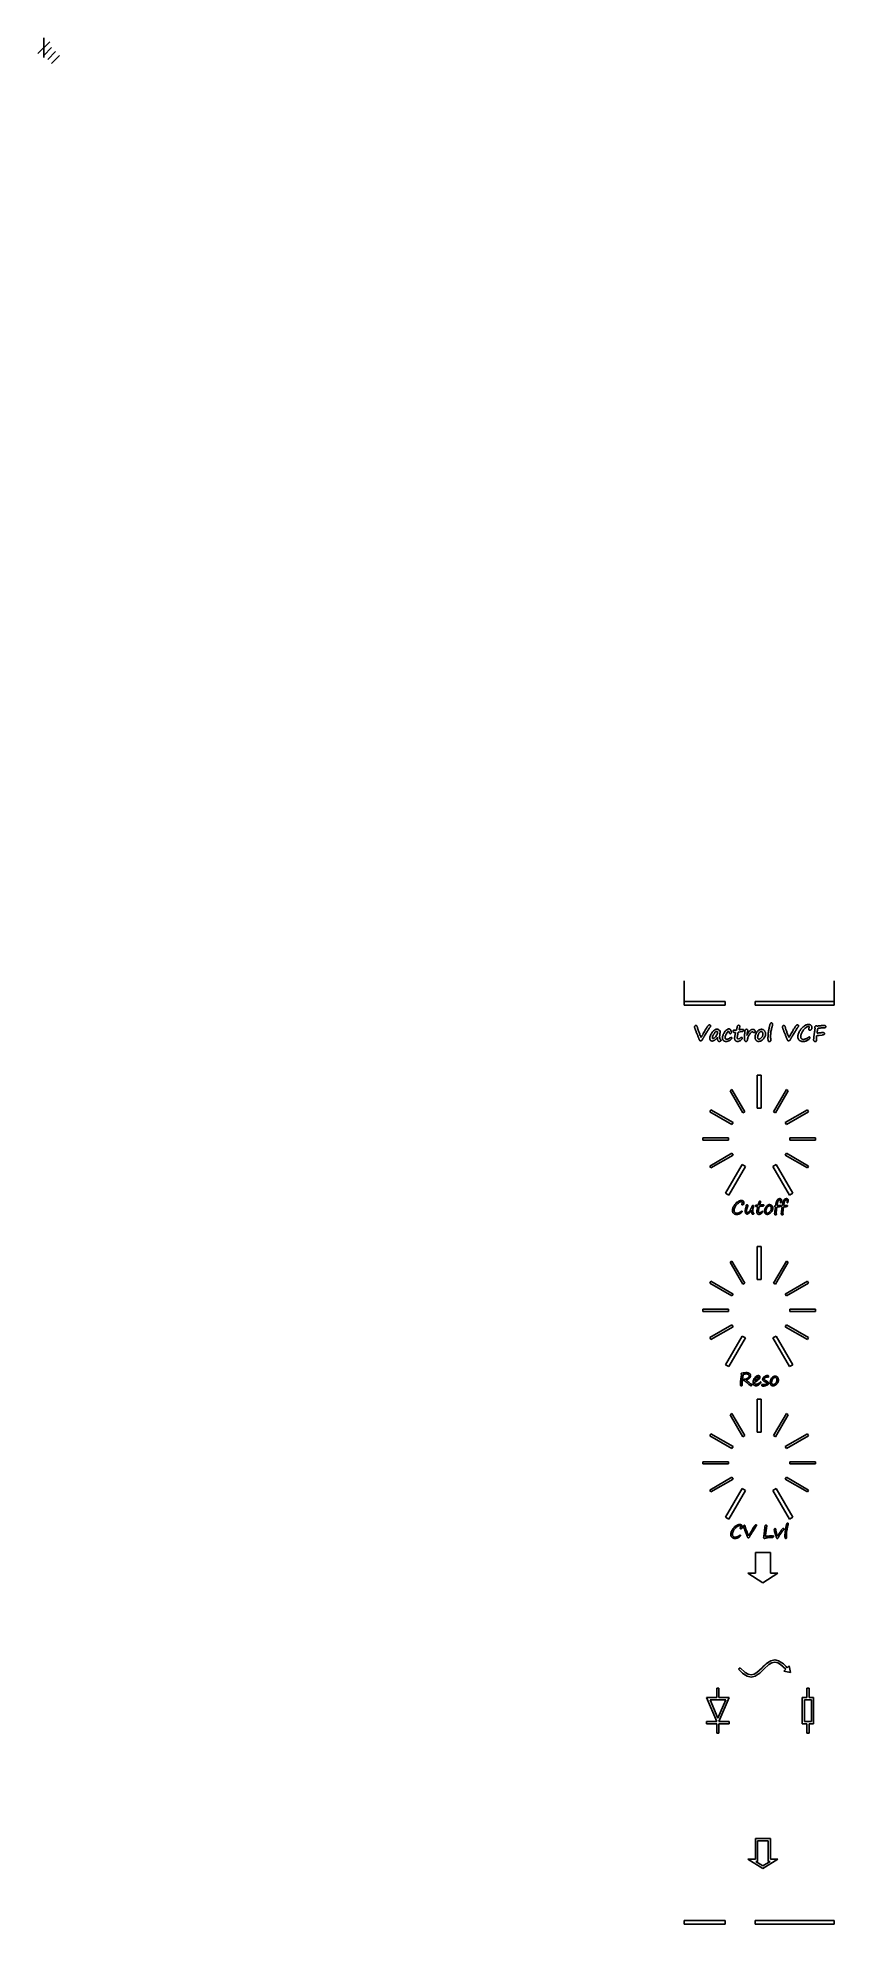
# Model space of a CAD drawing. Extents: x -1 to 112, y -130 to 138.
import ezdxf

# ---------------------------------------------------------------- set-up
doc = ezdxf.new("R2010")
doc.units = 0

msp = doc.modelspace()

# ---------------------------------------------------------------- linework, layer by layer
for p, q in [((90.9822, 4.40121), (90.9822, 1.4678)), ((112.316, 1.4678), (112.316, 4.40121)), ((96.7954, 1.4678), (90.9822, 1.4678)), ((90.9822, 1.4678), (90.9822, 0.934396)), ((90.9822, 0.934396), (96.7954, 0.934396)), ((96.7954, 0.934396), (96.7954, 1.4678)), ((101.062, 1.4678), (101.062, 0.934396)), ((112.316, 1.4678), (101.062, 1.4678)), ((101.062, 0.934396), (112.316, 0.934396)), ((112.316, 0.934396), (112.316, 1.4678)), ((92.454117, -2.196386), (92.452706, -2.189218)), ((92.4528, -2.18919), (92.455933, -2.159574)), ((92.458153, -2.209848), (92.454117, -2.196386)), ((92.455933, -2.159574), (92.46581, -2.125024)), ((92.46487, -2.230027), (92.458153, -2.209848)), ((92.474748, -2.256951), (92.46487, -2.230027)), ((92.46581, -2.125024), (92.481954, -2.085984)), ((92.486855, -2.290606), (92.474748, -2.256951)), ((92.481954, -2.085984), (92.504842, -2.042011)), ((92.502123, -2.330541), (92.486855, -2.290606)), ((92.519621, -2.377209), (92.502123, -2.330541)), ((92.504842, -2.042011), (92.533558, -2.001625)), ((92.540251, -2.430157), (92.519621, -2.377209)), ((92.533558, -2.001625), (92.567662, -1.97246)), ((92.563139, -2.490284), (92.540251, -2.430157)), ((92.58916, -2.556694), (92.563139, -2.490284)), ((92.567662, -1.97246), (92.607596, -1.955414)), ((92.617876, -2.629837), (92.58916, -2.556694)), ((92.607596, -1.955414), (92.652469, -1.949572)), ((92.649288, -2.70926), (92.617876, -2.629837)), ((92.6525, -1.94958), (92.689293, -1.953164)), ((92.689293, -1.953164), (92.724294, -1.963494)), ((92.724294, -1.963494), (92.756603, -1.980991)), ((92.756603, -1.980991), (92.787114, -2.005206)), ((92.787114, -2.005206), (92.801931, -2.021801)), ((92.801931, -2.021801), (92.816296, -2.044689)), ((92.816296, -2.044689), (92.83021, -2.073405)), ((92.83021, -2.073405), (92.843672, -2.107957)), ((92.843672, -2.107957), (92.857134, -2.148789)), ((92.857134, -2.148789), (92.870144, -2.195457)), ((92.870144, -2.195457), (92.882703, -2.247956)), ((92.882703, -2.247956), (92.89481, -2.306289)), ((92.8948, -2.30631), (92.905581, -2.354324)), ((92.905581, -2.354324), (92.920849, -2.411759)), ((92.920849, -2.411759), (92.940576, -2.478618)), ((92.940576, -2.478618), (92.965271, -2.554451)), ((92.965271, -2.554451), (92.994887, -2.639259)), ((92.994887, -2.639259), (93.028539, -2.73349)), ((93.933971, -2.707458), (93.993653, -2.59797)), ((93.993653, -2.59797), (94.051088, -2.49611)), ((94.051088, -2.49611), (94.10583, -2.40143)), ((94.10583, -2.40143), (94.157883, -2.315276)), ((94.157883, -2.315276), (94.20769, -2.236302)), ((94.20769, -2.236302), (94.254804, -2.164956)), ((94.254804, -2.164956), (94.299228, -2.101688)), ((94.299228, -2.101688), (94.341855, -2.046048)), ((94.362948, -2.642846), (94.334229, -2.689514)), ((94.341855, -2.046048), (94.382241, -1.997585)), ((94.419485, -2.554449), (94.362948, -2.642846)), ((94.382241, -1.997585), (94.421278, -1.956304)), ((94.484552, -2.455733), (94.419485, -2.554449)), ((94.421278, -1.956304), (94.458074, -1.923098)), ((94.458074, -1.923098), (94.493521, -1.897077)), ((94.559038, -2.347591), (94.484552, -2.455733)), ((94.493521, -1.897077), (94.526727, -1.878224)), ((94.526727, -1.878224), (94.558139, -1.86702)), ((94.558139, -1.86702), (94.587752, -1.863436)), ((94.6425, -2.22958), (94.559038, -2.347591)), ((94.5878, -1.86342), (94.627289, -1.866242)), ((94.627289, -1.866242), (94.661392, -1.873862)), ((94.669384, -2.191446), (94.64246, -2.229588)), ((94.661392, -1.873862), (94.690557, -1.886873)), ((94.692724, -2.157342), (94.669384, -2.191446)), ((94.690557, -1.886873), (94.713897, -1.904822)), ((94.712028, -2.128626), (94.692724, -2.157342)), ((94.728171, -2.10396), (94.712028, -2.128626)), ((94.713897, -1.904822), (94.732298, -1.928613)), ((94.740278, -2.084204), (94.728171, -2.10396)), ((94.732298, -1.928613), (94.74576, -1.956883)), ((94.748802, -2.068485), (94.740278, -2.084204)), ((94.74576, -1.956883), (94.75338, -1.990536)), ((94.753289, -2.058155), (94.748802, -2.068485)), ((94.7547, -2.05189), (94.753289, -2.058155)), ((94.75338, -1.990536), (94.756202, -2.029575)), ((94.755536, -2.046962), (94.754689, -2.051901)), ((94.7561, -2.04112), (94.755536, -2.046962)), ((94.756, -2.0295), (94.756, -2.04107)), ((95.163973, -2.722265), (95.254166, -2.644188)), ((95.254166, -2.644188), (95.34391, -2.580022)), ((95.34391, -2.580022), (95.434102, -2.530664)), ((95.434102, -2.530664), (95.524743, -2.494766)), ((95.524743, -2.494766), (95.615385, -2.473684)), ((95.615385, -2.473684), (95.706026, -2.466515)), ((95.706, -2.4665), (95.750422, -2.469322)), ((95.750422, -2.469322), (95.790359, -2.477394)), ((95.790359, -2.477394), (95.826703, -2.490856)), ((95.826703, -2.490856), (95.859012, -2.509708)), ((95.859012, -2.509708), (95.887282, -2.533951)), ((95.887282, -2.533951), (95.911497, -2.563565)), ((95.911497, -2.563565), (95.932127, -2.598566)), ((95.932127, -2.598566), (95.94827, -2.638949)), ((95.9483, -2.63881), (95.988683, -2.641068)), ((95.988683, -2.641068), (96.023684, -2.647361)), ((96.023684, -2.647361), (96.053301, -2.658142)), ((96.053301, -2.658142), (96.077515, -2.672959)), ((96.077515, -2.672959), (96.096368, -2.692263)), ((96.900467, -2.686821), (96.976749, -2.610988)), ((96.976749, -2.610988), (97.053031, -2.548616)), ((97.053031, -2.548616), (97.128867, -2.500153)), ((97.128867, -2.500153), (97.204251, -2.465604)), ((97.204251, -2.465604), (97.279635, -2.444522)), ((97.279635, -2.444522), (97.354122, -2.437805)), ((97.3541, -2.43778), (97.389547, -2.440038)), ((97.389547, -2.440038), (97.423202, -2.446755)), ((97.423202, -2.446755), (97.45596, -2.457987)), ((97.45596, -2.457987), (97.486919, -2.473679)), ((97.486919, -2.473679), (97.516985, -2.493886)), ((97.516985, -2.493886), (97.545703, -2.518552)), ((97.545703, -2.518552), (97.572627, -2.547719)), ((97.572627, -2.547719), (97.598648, -2.581372)), ((97.598648, -2.581372), (97.64307, -2.653615)), ((97.64307, -2.653615), (97.67493, -2.727653)), ((97.939226, -2.683677), (97.95043, -2.66124)), ((97.95043, -2.66124), (97.967025, -2.642839)), ((97.967025, -2.642839), (97.987656, -2.628474)), ((97.987656, -2.628474), (98.013225, -2.618145)), ((98.013225, -2.618145), (98.043287, -2.612303)), ((98.043287, -2.612303), (98.07784, -2.610045)), ((98.0778, -2.61003), (98.4108, -2.61003)), ((98.4109, -2.61009), (98.425717, -2.560729)), ((98.425717, -2.560729), (98.440985, -2.507782)), ((98.440985, -2.507782), (98.456225, -2.451244)), ((98.456225, -2.451244), (98.471945, -2.390665)), ((98.471945, -2.390665), (98.487664, -2.326948)), ((98.487664, -2.326948), (98.503808, -2.259192)), ((98.503808, -2.259192), (98.519951, -2.187397)), ((98.519951, -2.187397), (98.536545, -2.112462)), ((98.5365, -2.11246), (98.548607, -2.067587)), ((98.548607, -2.067587), (98.564327, -2.02855)), ((98.564327, -2.02855), (98.583631, -1.995792)), ((98.583631, -1.995792), (98.606068, -1.968868)), ((98.606068, -1.968868), (98.631637, -1.947786)), ((98.631637, -1.947786), (98.660805, -1.93297)), ((98.660805, -1.93297), (98.693111, -1.923995)), ((98.693111, -1.923995), (98.729009, -1.920862)), ((98.729, -1.92086), (98.768489, -1.923993)), ((98.768489, -1.923993), (98.803487, -1.93387)), ((98.798745, -2.50551), (98.783929, -2.559804)), ((98.7842, -2.55983), (98.899073, -2.551307)), ((98.812659, -2.454357), (98.798745, -2.50551)), ((98.803487, -1.93387), (98.833552, -1.950014)), ((98.825218, -2.406343), (98.812659, -2.454357)), ((98.837325, -2.361921), (98.825218, -2.406343)), ((98.833552, -1.950014), (98.859121, -1.97245)), ((98.848106, -2.320638), (98.837325, -2.361921)), ((98.858435, -2.282498), (98.848106, -2.320638)), ((98.86741, -2.247946), (98.858435, -2.282498)), ((98.859121, -1.97245), (98.879752, -1.998923)), ((98.875481, -2.216986), (98.86741, -2.247946)), ((98.88265, -2.189159), (98.875481, -2.216986)), ((98.879752, -1.998923), (98.894568, -2.026298)), ((98.888943, -2.164493), (98.88265, -2.189159)), ((98.893882, -2.142959), (98.888943, -2.164493)), ((98.89837, -2.12501), (98.893882, -2.142959)), ((98.894568, -2.026298), (98.903092, -2.055914)), ((98.901502, -2.110645), (98.89837, -2.12501)), ((98.899073, -2.551307), (99.000035, -2.544138)), ((98.904324, -2.098989), (98.901502, -2.110645)), ((98.903092, -2.055914), (98.906224, -2.086425)), ((98.905736, -2.090917), (98.904324, -2.098989)), ((98.9063, -2.08643), (98.905736, -2.090917)), ((99.000035, -2.544138), (99.087535, -2.537845)), ((99.087535, -2.537845), (99.161124, -2.532906)), ((99.161124, -2.532906), (99.221252, -2.52887)), ((99.221252, -2.52887), (99.267471, -2.526048)), ((99.267471, -2.526048), (99.299777, -2.524355)), ((99.299777, -2.524355), (99.31863, -2.52379)), ((99.3186, -2.52394), (99.355845, -2.525351)), ((99.355845, -2.525351), (99.385907, -2.529838)), ((99.385907, -2.529838), (99.409247, -2.537458)), ((99.409247, -2.537458), (99.425842, -2.547788)), ((99.425842, -2.547788), (99.437074, -2.562153)), ((99.437074, -2.562153), (99.445597, -2.581908)), ((99.448316, -2.669769), (99.437112, -2.698936)), ((99.445597, -2.581908), (99.450084, -2.607026)), ((99.4519, -2.63746), (99.448316, -2.669769)), ((99.450084, -2.607026), (99.451778, -2.637537)), ((99.636708, -2.683682), (99.645232, -2.649578)), ((99.645232, -2.649578), (99.656887, -2.621751)), ((99.656887, -2.621751), (99.674385, -2.595279)), ((99.674385, -2.595279), (99.697273, -2.569258)), ((99.697273, -2.569258), (99.725992, -2.544592)), ((99.725992, -2.544592), (99.75875, -2.523058)), ((99.75875, -2.523058), (99.793299, -2.507339)), ((99.793299, -2.507339), (99.829198, -2.498364)), ((99.829198, -2.498364), (99.866889, -2.495231)), ((99.867, -2.49522), (99.905591, -2.498353)), ((99.905591, -2.498353), (99.939243, -2.507327)), ((99.939243, -2.507327), (99.967513, -2.522144)), ((99.967513, -2.522144), (99.991305, -2.543226)), ((99.991305, -2.543226), (100.010157, -2.567892)), ((100.010157, -2.567892), (100.023167, -2.593462)), ((100.023167, -2.593462), (100.031239, -2.620386)), ((100.033153, -2.66886), (100.030021, -2.69443)), ((100.031239, -2.620386), (100.034061, -2.648213)), ((100.034, -2.64823), (100.033153, -2.66886)), ((100.307122, -2.726308), (100.359621, -2.672014)), ((100.359621, -2.672014), (100.412123, -2.625348)), ((100.412123, -2.625348), (100.464173, -2.585411)), ((100.464173, -2.585411), (100.515775, -2.553102)), ((100.515775, -2.553102), (100.567379, -2.527533)), ((100.567379, -2.527533), (100.618532, -2.509584)), ((100.618532, -2.509584), (100.669239, -2.498803)), ((100.669239, -2.498803), (100.719494, -2.495219)), ((100.72, -2.49522), (100.794038, -2.50061)), ((100.794038, -2.50061), (100.860448, -2.51633)), ((100.860448, -2.51633), (100.920126, -2.542803)), ((100.920126, -2.542803), (100.972179, -2.579596)), ((100.972179, -2.579596), (101.014806, -2.623572)), ((101.014806, -2.623572), (101.045769, -2.671135)), ((101.045769, -2.671135), (101.063718, -2.723188)), ((101.466973, -2.709254), (101.542357, -2.643739)), ((101.542357, -2.643739), (101.621331, -2.590343)), ((101.621331, -2.590343), (101.703895, -2.548614)), ((101.703895, -2.548614), (101.790049, -2.518997)), ((101.790049, -2.518997), (101.879793, -2.501048)), ((101.879793, -2.501048), (101.973126, -2.495206)), ((101.973, -2.49522), (102.036269, -2.498353)), ((102.036269, -2.498353), (102.096396, -2.507327)), ((102.096396, -2.507327), (102.153382, -2.522144)), ((102.153382, -2.522144), (102.20723, -2.543226)), ((102.20723, -2.543226), (102.258383, -2.570602)), ((102.258383, -2.570602), (102.305949, -2.603359)), ((102.305949, -2.603359), (102.350819, -2.642396)), ((102.350819, -2.642396), (102.392551, -2.687718)), ((102.992573, -2.729448), (103.021292, -2.553102)), ((103.021292, -2.553102), (103.03656, -2.465605)), ((103.03656, -2.465605), (103.051376, -2.383041)), ((103.051376, -2.383041), (103.066193, -2.304515)), ((103.066193, -2.304515), (103.080107, -2.230923)), ((103.080107, -2.230923), (103.09402, -2.16227)), ((103.09402, -2.16227), (103.107482, -2.097655)), ((103.107482, -2.097655), (103.120492, -2.037976)), ((103.120492, -2.037976), (103.133503, -1.982336)), ((103.133503, -1.982336), (103.14561, -1.932078)), ((103.14561, -1.932078), (103.157717, -1.885862)), ((103.157717, -1.885862), (103.169373, -1.844578)), ((103.169373, -1.844578), (103.181029, -1.807336)), ((103.181029, -1.807336), (103.19181, -1.775027)), ((103.19181, -1.775027), (103.202591, -1.747652)), ((103.202591, -1.747652), (103.21292, -1.724312)), ((103.21292, -1.724312), (103.222798, -1.705911)), ((103.222798, -1.705911), (103.242553, -1.675397)), ((103.242553, -1.675397), (103.263184, -1.649376)), ((103.263184, -1.649376), (103.284266, -1.62694)), ((103.284266, -1.62694), (103.305799, -1.608539)), ((103.305799, -1.608539), (103.327784, -1.594625)), ((103.327784, -1.594625), (103.350221, -1.584296)), ((103.35418, -2.677846), (103.329062, -2.828166)), ((103.350221, -1.584296), (103.373109, -1.578454)), ((103.383345, -2.533808), (103.35418, -2.677846)), ((103.373109, -1.578454), (103.396901, -1.576196)), ((103.417, -2.39605), (103.383345, -2.533808)), ((103.397, -1.57624), (103.434694, -1.579062)), ((103.441003, -2.307206), (103.417663, -2.39605)), ((103.434694, -1.579062), (103.467897, -1.587585)), ((103.461633, -2.227335), (103.441003, -2.307206)), ((103.480486, -2.155986), (103.461633, -2.227335)), ((103.467897, -1.587585), (103.495273, -1.601499)), ((103.496629, -2.093615), (103.480486, -2.155986)), ((103.495273, -1.601499), (103.518161, -1.620803)), ((103.510091, -2.03977), (103.496629, -2.093615)), ((103.521323, -1.994448), (103.510091, -2.03977)), ((103.518161, -1.620803), (103.535659, -1.645921)), ((103.530298, -1.957655), (103.521323, -1.994448)), ((103.537015, -1.929828), (103.530298, -1.957655)), ((103.535659, -1.645921), (103.548669, -1.676432)), ((103.55361, -1.838738), (103.537015, -1.929828)), ((103.548669, -1.676432), (103.555837, -1.71233)), ((103.559, -1.75393), (103.55361, -1.838738)), ((103.555837, -1.71233), (103.55866, -1.75406)), ((104.945, -2.18919), (104.948133, -2.159574)), ((104.946817, -2.196386), (104.945406, -2.189218)), ((104.950853, -2.209848), (104.946817, -2.196386)), ((104.948133, -2.159574), (104.95801, -2.125024)), ((104.95757, -2.230027), (104.950853, -2.209848)), ((104.967448, -2.256951), (104.95757, -2.230027)), ((104.95801, -2.125024), (104.974154, -2.085984)), ((104.979555, -2.290606), (104.967448, -2.256951)), ((104.974154, -2.085984), (104.997042, -2.042011)), ((104.994823, -2.330541), (104.979555, -2.290606)), ((105.012321, -2.377209), (104.994823, -2.330541)), ((104.997042, -2.042011), (105.025761, -2.001625)), ((105.032951, -2.430157), (105.012321, -2.377209)), ((105.025761, -2.001625), (105.059862, -1.97246)), ((105.055839, -2.490284), (105.032951, -2.430157)), ((105.08186, -2.556694), (105.055839, -2.490284)), ((105.059862, -1.97246), (105.099799, -1.955414)), ((105.110579, -2.629837), (105.08186, -2.556694)), ((105.099799, -1.955414), (105.144669, -1.949572)), ((105.141988, -2.70926), (105.110579, -2.629837)), ((105.145, -1.94958), (105.181796, -1.953164)), ((105.181796, -1.953164), (105.216795, -1.963494)), ((105.216795, -1.963494), (105.249103, -1.980991)), ((105.249103, -1.980991), (105.279614, -2.005206)), ((105.279614, -2.005206), (105.294431, -2.021801)), ((105.294431, -2.021801), (105.308796, -2.044689)), ((105.308796, -2.044689), (105.32271, -2.073405)), ((105.32271, -2.073405), (105.336172, -2.107957)), ((105.336172, -2.107957), (105.349634, -2.148789)), ((105.349634, -2.148789), (105.362644, -2.195457)), ((105.362644, -2.195457), (105.375203, -2.247956)), ((105.375203, -2.247956), (105.38731, -2.306289)), ((105.387, -2.30631), (105.397781, -2.354324)), ((105.397781, -2.354324), (105.413049, -2.411759)), ((105.413049, -2.411759), (105.432805, -2.478618)), ((105.432805, -2.478618), (105.457471, -2.554451)), ((105.457471, -2.554451), (105.487087, -2.639259)), ((105.487087, -2.639259), (105.520742, -2.73349)), ((106.426374, -2.707458), (106.486053, -2.59797)), ((106.486053, -2.59797), (106.543488, -2.49611)), ((106.543488, -2.49611), (106.598233, -2.40143)), ((106.598233, -2.40143), (106.650283, -2.315276)), ((106.650283, -2.315276), (106.70009, -2.236302)), ((106.70009, -2.236302), (106.747207, -2.164956)), ((106.747207, -2.164956), (106.791628, -2.101688)), ((106.791628, -2.101688), (106.834258, -2.046048)), ((106.855448, -2.642846), (106.826732, -2.689514)), ((106.834258, -2.046048), (106.874641, -1.997585)), ((106.911988, -2.554449), (106.855448, -2.642846)), ((106.874641, -1.997585), (106.913681, -1.956304)), ((106.977052, -2.455733), (106.911988, -2.554449)), ((106.913681, -1.956304), (106.950474, -1.923098)), ((106.950474, -1.923098), (106.985924, -1.897077)), ((107.051539, -2.347591), (106.977052, -2.455733)), ((106.985924, -1.897077), (107.019128, -1.878224)), ((107.019128, -1.878224), (107.050539, -1.86702)), ((107.050539, -1.86702), (107.080155, -1.863436)), ((107.135, -2.22958), (107.051539, -2.347591)), ((107.08, -1.86342), (107.119486, -1.866242)), ((107.119486, -1.866242), (107.153589, -1.873862)), ((107.161684, -2.191446), (107.13476, -2.229588)), ((107.153589, -1.873862), (107.182754, -1.886873)), ((107.185024, -2.157342), (107.161684, -2.191446)), ((107.182754, -1.886873), (107.206094, -1.904822)), ((107.204328, -2.128626), (107.185024, -2.157342)), ((107.220471, -2.10396), (107.204328, -2.128626)), ((107.206094, -1.904822), (107.224495, -1.928613)), ((107.232578, -2.084204), (107.220471, -2.10396)), ((107.224495, -1.928613), (107.237957, -1.956883)), ((107.241102, -2.068485), (107.232578, -2.084204)), ((107.237957, -1.956883), (107.245577, -1.990536)), ((107.245589, -2.058155), (107.241102, -2.068485)), ((107.245577, -1.990536), (107.248399, -2.029575)), ((107.247, -2.05189), (107.245589, -2.058155)), ((107.247436, -2.046962), (107.246589, -2.051901)), ((107.248, -2.04112), (107.247436, -2.046962)), ((107.248, -2.0295), (107.248, -2.04107)), ((107.389399, -2.76894), (107.45177, -2.664837)), ((107.45177, -2.664837), (107.517731, -2.56567)), ((107.517731, -2.56567), (107.586833, -2.471439)), ((107.586833, -2.471439), (107.659976, -2.381698)), ((107.659976, -2.381698), (107.736707, -2.297787)), ((107.736707, -2.297787), (107.817027, -2.218365)), ((107.817027, -2.218365), (107.900937, -2.143875)), ((107.895809, -2.6608), (107.841961, -2.738428)), ((107.952347, -2.586762), (107.895809, -2.6608)), ((107.900937, -2.143875), (107.988437, -2.074324)), ((108.011128, -2.516314), (107.952347, -2.586762)), ((107.988437, -2.074324), (108.077284, -2.011504)), ((108.072156, -2.449456), (108.011128, -2.516314)), ((108.135424, -2.385738), (108.072156, -2.449456)), ((108.077284, -2.011504), (108.166127, -1.956762)), ((108.201385, -2.326057), (108.135424, -2.385738)), ((108.166127, -1.956762), (108.254076, -1.910991)), ((108.267795, -2.271314), (108.201385, -2.326057)), ((108.254076, -1.910991), (108.341127, -1.872851)), ((108.33241, -2.224197), (108.267795, -2.271314)), ((108.395232, -2.184263), (108.33241, -2.224197)), ((108.341127, -1.872851), (108.428179, -1.843684)), ((108.456706, -2.151505), (108.395232, -2.184263)), ((108.428179, -1.843684), (108.514333, -1.822602)), ((108.516385, -2.125936), (108.456706, -2.151505)), ((108.514333, -1.822602), (108.600038, -1.810043)), ((108.574717, -2.107535), (108.516385, -2.125936)), ((108.631257, -2.096754), (108.574717, -2.107535)), ((108.600038, -1.810043), (108.685294, -1.806007)), ((108.686, -2.09317), (108.631257, -2.096754)), ((108.702209, -2.094966), (108.685614, -2.093273)), ((108.686, -1.80599), (108.735358, -1.807683)), ((108.701441, -2.521589), (108.698619, -2.488832)), ((108.699, -2.48893), (108.700693, -2.462006)), ((108.700693, -2.462006), (108.706535, -2.430146)), ((108.709513, -2.550757), (108.701441, -2.521589)), ((108.716574, -2.099453), (108.702209, -2.094966)), ((108.706535, -2.430146), (108.71551, -2.392452)), ((108.722523, -2.576326), (108.709513, -2.550757)), ((108.71551, -2.392452), (108.72852, -2.349377)), ((108.728681, -2.107525), (108.716574, -2.099453)), ((108.740924, -2.598311), (108.722523, -2.576326)), ((108.738559, -2.119181), (108.728681, -2.107525)), ((108.729, -2.34938), (108.741107, -2.305404)), ((108.735358, -1.807683), (108.782026, -1.813525)), ((108.746179, -2.133546), (108.738559, -2.119181)), ((108.763361, -2.615809), (108.740924, -2.598311)), ((108.741107, -2.305404), (108.750082, -2.26547)), ((108.751569, -2.151495), (108.746179, -2.133546)), ((108.750082, -2.26547), (108.755021, -2.229122)), ((108.755153, -2.172577), (108.751569, -2.151495)), ((108.755021, -2.229122), (108.756714, -2.196816)), ((108.756, -2.19682), (108.755153, -2.172577)), ((108.787152, -2.628368), (108.763361, -2.615809)), ((108.782026, -1.813525), (108.826448, -1.822952)), ((108.813173, -2.635988), (108.787152, -2.628368)), ((108.841, -2.63881), (108.813173, -2.635988)), ((108.826448, -1.822952), (108.86818, -1.835962)), ((108.87166, -2.635219), (108.841594, -2.638803)), ((108.86818, -1.835962), (108.907217, -1.852557)), ((108.90576, -2.625341), (108.87166, -2.635219)), ((108.943903, -2.608295), (108.90576, -2.625341)), ((108.907217, -1.852557), (108.943564, -1.873187)), ((108.943564, -1.873187), (108.977668, -1.89743)), ((108.98653, -2.584955), (108.943903, -2.608295)), ((108.977668, -1.89743), (109.009076, -1.925697)), ((109.027364, -2.556685), (108.98653, -2.584955)), ((109.009076, -1.925697), (109.037347, -1.956211)), ((109.060122, -2.525725), (109.027364, -2.556685)), ((109.037347, -1.956211), (109.062013, -1.988068)), ((109.08524, -2.49207), (109.060122, -2.525725)), ((109.062013, -1.988068), (109.083095, -2.021275)), ((109.083095, -2.021275), (109.100141, -2.055378)), ((109.102737, -2.455726), (109.08524, -2.49207)), ((109.100141, -2.055378), (109.113151, -2.091274)), ((109.114845, -2.41175), (109.102737, -2.455726)), ((109.113151, -2.091274), (109.122578, -2.12807)), ((109.123368, -2.355212), (109.114845, -2.41175)), ((109.122578, -2.12807), (109.12842, -2.16621)), ((109.128307, -2.286559), (109.123368, -2.355212)), ((109.13, -2.20579), (109.128307, -2.286559)), ((109.12842, -2.16621), (109.130113, -2.205698)), ((109.537083, -2.735257), (109.553226, -2.620836)), ((109.553226, -2.620836), (109.570724, -2.497886)), ((109.561, -2.17797), (109.565036, -2.151046)), ((109.561857, -2.199049), (109.56101, -2.177967)), ((109.565441, -2.222841), (109.561857, -2.199049)), ((109.565036, -2.151046), (109.577143, -2.123219)), ((109.57038, -2.250216), (109.565441, -2.222841)), ((109.578, -2.28073), (109.57038, -2.250216)), ((109.570724, -2.497886), (109.589125, -2.366862)), ((109.577143, -2.123219), (109.596899, -2.094949)), ((109.586178, -2.319763), (109.577203, -2.280726)), ((109.589, -2.36688), (109.586178, -2.319763)), ((109.596899, -2.094949), (109.625169, -2.065784)), ((109.625169, -2.065784), (109.657026, -2.040215)), ((109.657026, -2.040215), (109.68754, -2.021814)), ((109.68754, -2.021814), (109.716707, -2.010581)), ((109.716707, -2.010581), (109.744534, -2.006997)), ((109.744, -2.00701), (109.781245, -2.009268)), ((109.781245, -2.009268), (109.819833, -2.015985)), ((109.82, -2.01599), (109.877438, -2.024965)), ((109.877438, -2.024965), (109.937117, -2.028097)), ((109.9153, -2.678738), (109.902289, -2.764443)), ((109.930116, -2.596623), (109.9153, -2.678738)), ((109.947614, -2.518098), (109.930116, -2.596623)), ((109.937, -2.0281), (109.95763, -2.027253)), ((109.966466, -2.442713), (109.947614, -2.518098)), ((109.95763, -2.027253), (109.989488, -2.024996)), ((109.988, -2.37047), (109.966466, -2.442713)), ((110.012758, -2.362939), (109.988092, -2.370559)), ((109.989488, -2.024996), (110.033015, -2.021411)), ((110.042374, -2.355771), (110.012758, -2.362939)), ((110.033015, -2.021411), (110.087757, -2.016021)), ((110.076924, -2.348602), (110.042374, -2.355771)), ((110.115964, -2.341857), (110.076924, -2.348602)), ((110.087757, -2.016021), (110.154167, -2.009304)), ((110.159488, -2.335564), (110.115964, -2.341857)), ((110.154167, -2.009304), (110.232244, -2.000781)), ((110.2084, -2.32927), (110.159488, -2.335564)), ((110.261796, -2.322977), (110.2084, -2.32927)), ((110.232244, -2.000781), (110.321539, -1.990903)), ((110.31968, -2.317135), (110.261796, -2.322977)), ((110.437245, -2.307257), (110.31968, -2.317135)), ((110.321539, -1.990903), (110.422501, -1.979699)), ((110.423, -1.97964), (110.490307, -1.972472)), ((110.548525, -2.300088), (110.437245, -2.307257)), ((110.490307, -1.972472), (110.552678, -1.96663)), ((110.652628, -2.295601), (110.548525, -2.300088)), ((110.552678, -1.96663), (110.611013, -1.961239)), ((110.611013, -1.961239), (110.665307, -1.957203)), ((110.75, -2.29419), (110.652628, -2.295601)), ((110.665307, -1.957203), (110.714665, -1.953619)), ((110.714665, -1.953619), (110.759987, -1.951361)), ((110.791597, -2.294454), (110.749419, -2.29389)), ((110.759987, -1.951361), (110.800819, -1.94995)), ((110.827495, -2.295865), (110.791597, -2.294454)), ((110.800819, -1.94995), (110.837166, -1.949386)), ((110.857112, -2.298687), (110.827495, -2.295865)), ((110.837, -1.94958), (110.905205, -1.952402)), ((110.88, -2.30182), (110.857112, -2.298687)), ((110.905281, -2.306239), (110.880615, -2.301752)), ((110.905205, -1.952402), (110.964883, -1.961377)), ((110.934, -2.30765), (110.905281, -2.306239)), ((110.958726, -2.305382), (110.93406, -2.30764)), ((110.982066, -2.297762), (110.958726, -2.305382)), ((110.964883, -1.961377), (111.016936, -1.975742)), ((111.002696, -2.286106), (110.982066, -2.297762)), ((111.022, -2.26906), (111.002696, -2.286106)), ((111.016936, -1.975742), (111.060461, -1.996372)), ((111.049435, -2.265924), (111.021608, -2.284776)), ((111.022, -2.28463), (111.022, -2.26911)), ((111.073678, -2.245293), (111.049435, -2.265924)), ((111.060461, -1.996372), (111.095462, -2.019261)), ((111.093885, -2.222405), (111.073678, -2.245293)), ((111.11048, -2.198162), (111.093885, -2.222405)), ((111.095462, -2.019261), (111.12058, -2.040794)), ((111.12349, -2.17169), (111.11048, -2.198162)), ((111.12058, -2.040794), (111.135396, -2.061424)), ((111.132916, -2.142971), (111.12349, -2.17169)), ((111.138307, -2.112909), (111.132916, -2.142971)), ((111.135396, -2.061424), (111.140335, -2.080728)), ((111.14, -2.0806), (111.138307, -2.112909)), ((92.683389, -2.795414), (92.649288, -2.70926)), ((92.720185, -2.888296), (92.683389, -2.795414)), ((92.760122, -2.987912), (92.720185, -2.888296)), ((92.8023, -3.09381), (92.760122, -2.987912)), ((92.843197, -3.197008), (92.802363, -3.093802)), ((92.881785, -3.294826), (92.843197, -3.197008)), ((92.918133, -3.387262), (92.881785, -3.294826)), ((92.952234, -3.474314), (92.918133, -3.387262)), ((92.983645, -3.556429), (92.952234, -3.474314)), ((93.01281, -3.632711), (92.983645, -3.556429)), ((93.039734, -3.704059), (93.01281, -3.632711)), ((93.028539, -2.73349), (93.06713, -2.836696)), ((93.0644, -3.77002), (93.039734, -3.704059)), ((93.08276, -3.820731), (93.064359, -3.770027)), ((93.06713, -2.836696), (93.110655, -2.949325)), ((93.100258, -3.86695), (93.08276, -3.820731)), ((93.116853, -3.909128), (93.100258, -3.86695)), ((93.110655, -2.949325), (93.155079, -3.0624)), ((93.132573, -3.946822), (93.116853, -3.909128)), ((93.146938, -3.980474), (93.132573, -3.946822)), ((93.1604, -4.01009), (93.146938, -3.980474)), ((93.155079, -3.0624), (93.196809, -3.168298)), ((93.172959, -4.035208), (93.1604, -4.01009)), ((93.184615, -4.05629), (93.172959, -4.035208)), ((93.207503, -4.089496), (93.184615, -4.05629)), ((93.196809, -3.168298), (93.236297, -3.266119)), ((93.230843, -4.113288), (93.207503, -4.089496)), ((93.254634, -4.127201), (93.230843, -4.113288)), ((93.236297, -3.266119), (93.273539, -3.356311)), ((93.2793, -4.13214), (93.254634, -4.127201)), ((93.273539, -3.356311), (93.307643, -3.439324)), ((93.334094, -4.129476), (93.279349, -4.132298)), ((93.307643, -3.439324), (93.339503, -3.514708)), ((93.385247, -4.120953), (93.334094, -4.129476)), ((93.339503, -3.514708), (93.369116, -3.582015)), ((93.369116, -3.582015), (93.39604, -3.642143)), ((93.432361, -4.106588), (93.385247, -4.120953)), ((93.396, -3.64214), (93.402717, -3.632262)), ((93.402717, -3.632262), (93.41124, -3.618349)), ((93.41124, -3.618349), (93.421118, -3.601754)), ((93.421118, -3.601754), (93.433225, -3.581124)), ((93.475439, -4.086832), (93.432361, -4.106588)), ((93.433225, -3.581124), (93.447139, -3.557332)), ((93.447139, -3.557332), (93.462858, -3.529505)), ((93.462858, -3.529505), (93.479905, -3.498991)), ((93.51313, -4.062589), (93.475439, -4.086832)), ((93.479905, -3.498991), (93.499209, -3.464439)), ((93.4992, -3.46445), (93.514468, -3.438429)), ((93.543195, -4.034762), (93.51313, -4.062589)), ((93.514468, -3.438429), (93.523443, -3.423612)), ((93.5234, -3.42361), (93.623465, -3.261174)), ((93.565632, -4.003802), (93.543195, -4.034762)), ((93.5809, -3.96925), (93.565632, -4.003802)), ((93.589813, -3.939644), (93.580838, -3.969258)), ((93.602372, -3.906887), (93.589813, -3.939644)), ((93.618515, -3.870988), (93.602372, -3.906887)), ((93.637819, -3.831951), (93.618515, -3.870988)), ((93.623465, -3.261174), (93.715004, -3.107264)), ((93.661159, -3.790222), (93.637819, -3.831951)), ((93.687631, -3.745348), (93.661159, -3.790222)), ((93.718145, -3.697337), (93.687631, -3.745348)), ((93.715004, -3.107264), (93.797568, -2.96188)), ((93.7518, -3.64663), (93.718145, -3.697337)), ((93.766645, -3.62374), (93.751828, -3.646629)), ((93.785046, -3.594576), (93.766645, -3.62374)), ((93.807482, -3.558677), (93.785046, -3.594576)), ((93.797568, -2.96188), (93.871606, -2.825019)), ((93.833955, -3.516499), (93.807482, -3.558677)), ((93.863571, -3.467587), (93.833955, -3.516499)), ((93.897226, -3.411947), (93.863571, -3.467587)), ((93.8716, -2.82502), (93.933971, -2.707458)), ((93.934917, -3.350025), (93.897226, -3.411947)), ((93.9762, -3.28182), (93.934917, -3.350025)), ((94.044359, -3.168744), (93.976154, -3.281822)), ((94.10673, -3.06509), (94.044359, -3.168744)), ((94.163267, -2.970859), (94.10673, -3.06509)), ((94.214423, -2.886051), (94.163267, -2.970859)), ((94.260191, -2.811115), (94.214423, -2.886051)), ((94.300128, -2.745603), (94.260191, -2.811115)), ((94.334229, -2.689514), (94.300128, -2.745603)), ((94.628636, -3.819038), (94.627225, -3.778206)), ((94.6273, -3.7781), (94.63269, -3.676689)), ((94.633575, -3.858078), (94.628636, -3.819038)), ((94.63269, -3.676689), (94.649737, -3.573932)), ((94.641195, -3.89532), (94.633575, -3.858078)), ((94.651524, -3.93077), (94.641195, -3.89532)), ((94.649737, -3.573932), (94.677564, -3.46938)), ((94.665438, -3.963973), (94.651524, -3.93077)), ((94.682032, -3.995833), (94.665438, -3.963973)), ((94.677564, -3.46938), (94.716604, -3.363036)), ((94.701788, -4.02545), (94.682032, -3.995833)), ((94.724676, -4.053277), (94.701788, -4.02545)), ((94.716604, -3.363036), (94.766859, -3.254894)), ((94.749794, -4.078395), (94.724676, -4.053277)), ((94.775815, -4.10038), (94.749794, -4.078395)), ((94.766859, -3.254894), (94.828332, -3.145406)), ((94.80319, -4.118781), (94.775815, -4.10038)), ((94.831458, -4.134049), (94.80319, -4.118781)), ((94.828332, -3.145406), (94.901027, -3.034126)), ((94.861074, -4.145705), (94.831458, -4.134049)), ((94.892037, -4.154228), (94.861074, -4.145705)), ((94.923894, -4.159167), (94.892037, -4.154228)), ((94.901027, -3.034126), (94.984937, -2.921497)), ((94.9571, -4.16086), (94.923894, -4.159167)), ((95.002893, -4.158665), (94.957125, -4.160923)), ((94.984937, -2.921497), (95.07423, -2.814701)), ((95.0006, -3.6924), (95.001447, -3.721565)), ((95.004217, -3.631812), (95.000633, -3.692391)), ((95.001447, -3.721565), (95.003704, -3.746683)), ((95.049113, -4.152372), (95.002893, -4.158665)), ((95.003704, -3.746683), (95.00774, -3.767765)), ((95.015873, -3.568095), (95.004217, -3.631812)), ((95.00774, -3.767765), (95.013582, -3.785262)), ((95.013582, -3.785262), (95.020751, -3.798724)), ((95.034725, -3.501236), (95.015873, -3.568095)), ((95.020751, -3.798724), (95.029274, -3.808602)), ((95.029274, -3.808602), (95.039603, -3.814444)), ((95.061198, -3.431237), (95.034725, -3.501236)), ((95.039603, -3.814444), (95.05171, -3.816138)), ((95.095778, -4.142042), (95.049113, -4.152372)), ((95.0518, -3.81624), (95.097568, -3.811301)), ((95.095299, -3.358096), (95.061198, -3.431237)), ((95.07423, -2.814701), (95.163973, -2.722265)), ((95.137031, -3.281814), (95.095299, -3.358096)), ((95.142446, -4.127226), (95.095778, -4.142042)), ((95.097568, -3.811301), (95.145582, -3.796484)), ((95.18594, -3.202391), (95.137031, -3.281814)), ((95.189112, -4.107922), (95.142446, -4.127226)), ((95.145582, -3.796484), (95.196286, -3.771818)), ((95.242926, -3.119827), (95.18594, -3.202391)), ((95.236226, -4.084582), (95.189112, -4.107922)), ((95.196286, -3.771818), (95.249683, -3.737266)), ((95.283343, -4.057207), (95.236226, -4.084582)), ((95.302159, -3.040853), (95.242926, -3.119827)), ((95.249683, -3.737266), (95.305326, -3.692844)), ((95.330906, -4.025349), (95.283343, -4.057207)), ((95.358696, -2.972197), (95.302159, -3.040853)), ((95.305326, -3.692844), (95.363658, -3.638547)), ((95.37892, -3.989451), (95.330906, -4.025349)), ((95.412093, -2.914313), (95.358696, -2.972197)), ((95.363658, -3.638547), (95.424683, -3.574381)), ((95.426483, -3.949516), (95.37892, -3.989451)), ((95.463248, -2.86675), (95.412093, -2.914313)), ((95.424683, -3.574381), (95.487952, -3.500343)), ((95.474946, -3.905092), (95.426483, -3.949516)), ((95.510811, -2.829954), (95.463248, -2.86675)), ((95.522958, -3.856183), (95.474946, -3.905092)), ((95.487952, -3.500343), (95.548531, -3.422715)), ((95.556133, -2.803482), (95.510811, -2.829954)), ((95.571867, -3.803232), (95.522958, -3.856183)), ((95.548531, -3.422715), (95.601478, -3.347331)), ((95.598311, -2.78779), (95.556133, -2.803482)), ((95.62033, -3.746246), (95.571867, -3.803232)), ((95.6378, -2.7824), (95.598311, -2.78779)), ((95.601478, -3.347331), (95.645903, -3.27419)), ((95.669239, -3.684772), (95.62033, -3.746246)), ((95.657948, -2.785065), (95.63777, -2.782243)), ((95.645903, -3.27419), (95.682696, -3.203742)), ((95.677704, -2.793588), (95.657948, -2.785065)), ((95.7186, -3.61926), (95.669239, -3.684772)), ((95.695653, -2.807501), (95.677704, -2.793588)), ((95.682696, -3.203742), (95.710966, -3.135983)), ((95.713151, -2.826805), (95.695653, -2.807501)), ((95.710966, -3.135983), (95.731145, -3.070471)), ((95.727968, -2.851048), (95.713151, -2.826805)), ((95.716216, -3.691977), (95.718474, -3.619285)), ((95.716216, -3.759733), (95.716216, -3.691977)), ((95.719038, -3.823001), (95.716216, -3.759733)), ((95.724429, -3.881334), (95.719038, -3.823001)), ((95.7325, -3.935182), (95.724429, -3.881334)), ((95.738749, -2.878875), (95.727968, -2.851048)), ((95.731145, -3.070471), (95.743253, -3.007651)), ((95.742829, -3.984539), (95.7325, -3.935182)), ((95.745042, -2.911181), (95.738749, -2.878875)), ((95.755388, -4.028964), (95.742829, -3.984539)), ((95.743253, -3.007651), (95.747288, -2.947075)), ((95.7473, -2.94708), (95.745042, -2.911181)), ((95.77108, -4.06845), (95.755388, -4.028964)), ((95.788578, -4.103451), (95.77108, -4.06845)), ((95.809208, -4.133962), (95.788578, -4.103451)), ((95.832096, -4.159983), (95.809208, -4.133962)), ((95.857666, -4.181065), (95.832096, -4.159983)), ((95.885936, -4.197208), (95.857666, -4.181065)), ((95.916447, -4.208864), (95.885936, -4.197208)), ((95.949653, -4.216032), (95.916447, -4.208864)), ((95.9851, -4.21829), (95.949653, -4.216032)), ((96.028634, -4.215154), (95.985107, -4.218286)), ((96.071261, -4.205276), (96.028634, -4.215154)), ((96.035236, -3.470724), (96.034389, -3.520534)), ((96.0345, -3.52054), (96.035064, -3.568103)), ((96.035064, -3.568103), (96.036476, -3.612528)), ((96.038058, -3.417328), (96.035236, -3.470724)), ((96.036476, -3.612528), (96.038169, -3.652911)), ((96.042094, -3.359444), (96.038058, -3.417328)), ((96.038169, -3.652911), (96.041302, -3.689258)), ((96.041302, -3.689258), (96.044886, -3.722461)), ((96.048388, -3.297519), (96.042094, -3.359444)), ((96.044886, -3.722461), (96.049825, -3.752078)), ((96.056008, -3.232007), (96.048388, -3.297519)), ((96.049825, -3.752078), (96.055215, -3.777647)), ((96.055215, -3.777647), (96.061509, -3.799632)), ((96.065885, -3.162456), (96.056008, -3.232007)), ((96.061509, -3.799632), (96.074068, -3.836428)), ((96.07709, -3.088418), (96.065885, -3.162456)), ((96.113442, -4.189133), (96.071261, -4.205276)), ((96.074068, -3.836428), (96.084848, -3.866045)), ((96.0901, -3.01079), (96.07709, -3.088418)), ((96.084848, -3.866045), (96.093372, -3.888933)), ((96.09695, -2.969948), (96.089781, -3.010782)), ((96.093372, -3.888933), (96.10054, -3.905076)), ((96.096368, -2.692263), (96.10983, -2.715603)), ((96.103243, -2.932257), (96.09695, -2.969948)), ((96.10054, -3.905076), (96.109515, -3.917635)), ((96.108182, -2.897704), (96.103243, -2.932257)), ((96.11267, -2.866745), (96.108182, -2.897704)), ((96.109515, -3.917635), (96.125234, -3.930645)), ((96.10983, -2.715603), (96.117901, -2.74343)), ((96.115802, -2.838917), (96.11267, -2.866745)), ((96.154274, -4.166696), (96.113442, -4.189133)), ((96.118624, -2.814251), (96.115802, -2.838917)), ((96.117901, -2.74343), (96.120723, -2.77529)), ((96.120036, -2.793169), (96.118624, -2.814251)), ((96.1206, -2.77522), (96.120036, -2.793169)), ((96.125234, -3.930645), (96.146316, -3.943656)), ((96.146316, -3.943656), (96.174144, -3.957569)), ((96.189724, -4.139321), (96.154274, -4.166696)), ((96.174, -3.95759), (96.200924, -3.97331)), ((96.215293, -4.10881), (96.189724, -4.139321)), ((96.200924, -3.97331), (96.220228, -3.992162)), ((96.230561, -4.074706), (96.215293, -4.10881)), ((96.220228, -3.992162), (96.231432, -4.013696)), ((96.2355, -4.03791), (96.230561, -4.074706)), ((96.231432, -4.013696), (96.235468, -4.03791)), ((96.438736, -3.763224), (96.436478, -3.70444)), ((96.4365, -3.70451), (96.441439, -3.608487)), ((96.444578, -3.818864), (96.438736, -3.763224)), ((96.441439, -3.608487), (96.455804, -3.510217)), ((96.454907, -3.870914), (96.444578, -3.818864)), ((96.469272, -3.919826), (96.454907, -3.870914)), ((96.455804, -3.510217), (96.480019, -3.410152)), ((96.487673, -3.965594), (96.469272, -3.919826)), ((96.480019, -3.410152), (96.514122, -3.307844)), ((96.51011, -4.007775), (96.487673, -3.965594)), ((96.537034, -4.046812), (96.51011, -4.007775)), ((96.514122, -3.307844), (96.557649, -3.204192)), ((96.567545, -4.082262), (96.537034, -4.046812)), ((96.557649, -3.204192), (96.610597, -3.098294)), ((96.602097, -4.114122), (96.567545, -4.082262)), ((96.640685, -4.141949), (96.602097, -4.114122)), ((96.610597, -3.098294), (96.673417, -2.990601)), ((96.683315, -4.165289), (96.640685, -4.141949)), ((96.673417, -2.990601), (96.746109, -2.880667)), ((96.729083, -4.184141), (96.683315, -4.165289)), ((96.778892, -4.198958), (96.729083, -4.184141)), ((96.746109, -2.880667), (96.823288, -2.777013)), ((96.832737, -4.209739), (96.778892, -4.198958)), ((96.8098, -3.69958), (96.813384, -3.747143)), ((96.812962, -3.635873), (96.80983, -3.699593)), ((96.821486, -3.569015), (96.812962, -3.635873)), ((96.813384, -3.747143), (96.823714, -3.788423)), ((96.836302, -3.499913), (96.821486, -3.569015)), ((96.823288, -2.777013), (96.900467, -2.686821)), ((96.823714, -3.788423), (96.84076, -3.822976)), ((96.890172, -4.216032), (96.832737, -4.209739)), ((96.857384, -3.428567), (96.836302, -3.499913)), ((96.84076, -3.822976), (96.865003, -3.851695)), ((96.883857, -3.35408), (96.857384, -3.428567)), ((96.865003, -3.851695), (96.895514, -3.87368)), ((96.916611, -3.27735), (96.883857, -3.35408)), ((96.9512, -4.21829), (96.890172, -4.216032)), ((96.895514, -3.87368), (96.933656, -3.889823)), ((96.955202, -3.197927), (96.916611, -3.27735)), ((96.933656, -3.889823), (96.978078, -3.899249)), ((97.02484, -4.215166), (96.95125, -4.218298)), ((96.999624, -3.115811), (96.955202, -3.197927)), ((96.978078, -3.899249), (97.029682, -3.902382)), ((97.045841, -3.037735), (96.999624, -3.115811)), ((97.097532, -4.206643), (97.02484, -4.215166)), ((97.0297, -3.9024), (97.090276, -3.899578)), ((97.090265, -2.969976), (97.045841, -3.037735)), ((97.131995, -2.912541), (97.090265, -2.969976)), ((97.090276, -3.899578), (97.151301, -3.891506)), ((97.169775, -4.191826), (97.097532, -4.206643)), ((97.171035, -2.865876), (97.131995, -2.912541)), ((97.151301, -3.891506), (97.212329, -3.877593)), ((97.240672, -4.171619), (97.169775, -4.191826)), ((97.208279, -2.82908), (97.171035, -2.865876)), ((97.242829, -2.803059), (97.208279, -2.82908)), ((97.212329, -3.877593), (97.273802, -3.85874)), ((97.31112, -4.145146), (97.240672, -4.171619)), ((97.275138, -2.78779), (97.242829, -2.803059)), ((97.273802, -3.85874), (97.334827, -3.834074)), ((97.3052, -2.7824), (97.275138, -2.78779)), ((97.31821, -2.784674), (97.3052, -2.782416)), ((97.380222, -4.11284), (97.31112, -4.145146)), ((97.330317, -2.791419), (97.31821, -2.784674)), ((97.341098, -2.803075), (97.330317, -2.791419)), ((97.334827, -3.834074), (97.396301, -3.804009)), ((97.350976, -2.818766), (97.341098, -2.803075)), ((97.359499, -2.839396), (97.350976, -2.818766)), ((97.366668, -2.864063), (97.359499, -2.839396)), ((97.372961, -2.893676), (97.366668, -2.864063)), ((97.3779, -2.92778), (97.372961, -2.893676)), ((97.385494, -2.974432), (97.377874, -2.927767)), ((97.448878, -4.075147), (97.380222, -4.11284)), ((97.39715, -3.014818), (97.385494, -2.974432)), ((97.396301, -3.804009), (97.457774, -3.768562)), ((97.412418, -3.049371), (97.39715, -3.014818)), ((97.431722, -3.077198), (97.412418, -3.049371)), ((97.45461, -3.099183), (97.431722, -3.077198)), ((97.516634, -4.031174), (97.448878, -4.075147)), ((97.481082, -3.114451), (97.45461, -3.099183)), ((97.457774, -3.768562), (97.5197, -3.727727)), ((97.511596, -3.123877), (97.481082, -3.114451)), ((97.5457, -3.12701), (97.511596, -3.123877)), ((97.579903, -3.985403), (97.516634, -4.031174)), ((97.5197, -3.72784), (97.574443, -3.691047)), ((97.570475, -3.123878), (97.545809, -3.127011)), ((97.595593, -3.114452), (97.570475, -3.123878)), ((97.574443, -3.691047), (97.623354, -3.665026)), ((97.634645, -3.941879), (97.579903, -3.985403)), ((97.621162, -3.098309), (97.595593, -3.114452)), ((97.647183, -3.076324), (97.621162, -3.098309)), ((97.623354, -3.665026), (97.66643, -3.649306)), ((97.680865, -3.900595), (97.634645, -3.941879)), ((97.659742, -3.061958), (97.647183, -3.076324)), ((97.670523, -3.044912), (97.659742, -3.061958)), ((97.66643, -3.649306), (97.703223, -3.643916)), ((97.679498, -3.024705), (97.670523, -3.044912)), ((97.67493, -2.727653), (97.693782, -2.80304)), ((97.687118, -3.001365), (97.679498, -3.024705)), ((97.719004, -3.861558), (97.680865, -3.900595)), ((97.692508, -2.975345), (97.687118, -3.001365)), ((97.696996, -2.946628), (97.692508, -2.975345)), ((97.693782, -2.80304), (97.700076, -2.879771)), ((97.699253, -2.914768), (97.696996, -2.946628)), ((97.7001, -2.87977), (97.699253, -2.914768)), ((97.7032, -3.64393), (97.722504, -3.645341)), ((97.748172, -3.824762), (97.719004, -3.861558)), ((97.722504, -3.645341), (97.73955, -3.649377)), ((97.73955, -3.649377), (97.753915, -3.65567)), ((97.769254, -3.790213), (97.748172, -3.824762)), ((97.753915, -3.65567), (97.765571, -3.664645)), ((97.765571, -3.664645), (97.774546, -3.676752)), ((97.782264, -3.757455), (97.769254, -3.790213)), ((97.774546, -3.676752), (97.780839, -3.691117)), ((97.780839, -3.691117), (97.784875, -3.707712)), ((97.7863, -3.72739), (97.782264, -3.757455)), ((97.784875, -3.707712), (97.786286, -3.727468)), ((97.9298, -2.74066), (97.932058, -2.710149)), ((97.93434, -2.78867), (97.929853, -2.740655)), ((97.932058, -2.710149), (97.939226, -2.683677)), ((97.947351, -2.829501), (97.93434, -2.78867)), ((97.969336, -2.863156), (97.947351, -2.829501)), ((98.000298, -2.89008), (97.969336, -2.863156)), ((98.035748, -2.910288), (98.000298, -2.89008)), ((98.070747, -2.925104), (98.035748, -2.910288)), ((98.105299, -2.933627), (98.070747, -2.925104)), ((98.1394, -2.93676), (98.105299, -2.933627)), ((98.1709, -2.93684), (98.1393, -2.93684)), ((98.1596, -3.75432), (98.160164, -3.726944)), ((98.161397, -3.80871), (98.159703, -3.754416)), ((98.160164, -3.726944), (98.161858, -3.695985)), ((98.166336, -3.859865), (98.161397, -3.80871)), ((98.161858, -3.695985), (98.16468, -3.661881)), ((98.16468, -3.661881), (98.168716, -3.624636)), ((98.174407, -3.907877), (98.166336, -3.859865)), ((98.168716, -3.624636), (98.173655, -3.584253)), ((98.193266, -2.935755), (98.170829, -2.936602)), ((98.173655, -3.584253), (98.179948, -3.54028)), ((98.186063, -3.95275), (98.174407, -3.907877)), ((98.179948, -3.54028), (98.187117, -3.493612)), ((98.201331, -3.994031), (98.186063, -3.95275)), ((98.187117, -3.493612), (98.19564, -3.443357)), ((98.222431, -2.934062), (98.193266, -2.935755)), ((98.19564, -3.443357), (98.205066, -3.389957)), ((98.21928, -4.032173), (98.201331, -3.994031)), ((98.205066, -3.389957), (98.215847, -3.33342)), ((98.215847, -3.33342), (98.227503, -3.273741)), ((98.240814, -4.067171), (98.21928, -4.032173)), ((98.259227, -2.930477), (98.222431, -2.934062)), ((98.227503, -3.273741), (98.240513, -3.21047)), ((98.240513, -3.21047), (98.254427, -3.14406)), ((98.265932, -4.098583), (98.240814, -4.067171)), ((98.254427, -3.14406), (98.269695, -3.074509)), ((98.3032, -2.92599), (98.259227, -2.930477)), ((98.294199, -4.12685), (98.265932, -4.098583)), ((98.269695, -3.074509), (98.285838, -3.001817)), ((98.285838, -3.001817), (98.303336, -2.925984)), ((98.325162, -4.151093), (98.294199, -4.12685)), ((98.359265, -4.171723), (98.325162, -4.151093)), ((98.396059, -4.188318), (98.359265, -4.171723)), ((98.435996, -4.201328), (98.396059, -4.188318)), ((98.479071, -4.210755), (98.435996, -4.201328)), ((98.525291, -4.216597), (98.479071, -4.210755)), ((98.5742, -4.21829), (98.525291, -4.216597)), ((98.5329, -3.65111), (98.534593, -3.708545)), ((98.533837, -3.629145), (98.53299, -3.651131)), ((98.53697, -3.598634), (98.533837, -3.629145)), ((98.534593, -3.708545), (98.539532, -3.756559)), ((98.54236, -3.560043), (98.53697, -3.598634)), ((98.539532, -3.756559), (98.547604, -3.795596)), ((98.549528, -3.513378), (98.54236, -3.560043)), ((98.547604, -3.795596), (98.55926, -3.824764)), ((98.558503, -3.458184), (98.549528, -3.513378)), ((98.569707, -3.394467), (98.558503, -3.458184)), ((98.55926, -3.824764), (98.574979, -3.846297)), ((98.583169, -3.322672), (98.569707, -3.394467)), ((98.634358, -4.215622), (98.57423, -4.218444)), ((98.574979, -3.846297), (98.594735, -3.861566)), ((98.598438, -3.242352), (98.583169, -3.322672)), ((98.594735, -3.861566), (98.618949, -3.87054)), ((98.614129, -3.163377), (98.598438, -3.242352)), ((98.628043, -3.094724), (98.614129, -3.163377)), ((98.618949, -3.87054), (98.64722, -3.873673)), ((98.64015, -3.036392), (98.628043, -3.094724)), ((98.693588, -4.20755), (98.634358, -4.215622)), ((98.650931, -2.988826), (98.64015, -3.036392)), ((98.6473, -3.87368), (98.68993, -3.871987)), ((98.659454, -2.952033), (98.650931, -2.988826)), ((98.667074, -2.92556), (98.659454, -2.952033)), ((98.672464, -2.90984), (98.667074, -2.92556)), ((98.6765, -2.90445), (98.672464, -2.90984)), ((99.216, -2.809), (98.676392, -2.904391)), ((98.68993, -3.871987), (98.73121, -3.866145)), ((98.752372, -4.193637), (98.693588, -4.20755)), ((98.73121, -3.866145), (98.772045, -3.85717)), ((98.809807, -4.174333), (98.752372, -4.193637)), ((98.772045, -3.85717), (98.811531, -3.84416)), ((98.866793, -4.15009), (98.809807, -4.174333)), ((98.811531, -3.84416), (98.85416, -3.824404)), ((98.85416, -3.824404), (98.903069, -3.795685)), ((98.923333, -4.120028), (98.866793, -4.15009)), ((98.903069, -3.795685), (98.957812, -3.757546)), ((98.978525, -4.084129), (98.923333, -4.120028)), ((98.957812, -3.757546), (99.01884, -3.70998)), ((99.033267, -4.043294), (98.978525, -4.084129)), ((99.0189, -3.70989), (99.05704, -3.681174)), ((99.084423, -4.000219), (99.033267, -4.043294)), ((99.05704, -3.681174), (99.092041, -3.660544)), ((99.128396, -3.958038), (99.084423, -4.000219)), ((99.092041, -3.660544), (99.124347, -3.647985)), ((99.124347, -3.647985), (99.153066, -3.643949)), ((99.16609, -3.917206), (99.128396, -3.958038)), ((99.153, -3.64393), (99.174082, -3.645623)), ((99.196601, -3.877269), (99.16609, -3.917206)), ((99.174082, -3.645623), (99.192934, -3.650111)), ((99.192934, -3.650111), (99.209529, -3.658634)), ((99.220392, -3.839129), (99.196601, -3.877269)), ((99.209529, -3.658634), (99.223894, -3.669866)), ((99.271092, -2.798109), (99.215897, -2.80889)), ((99.237438, -3.801436), (99.220392, -3.839129)), ((99.223894, -3.669866), (99.23555, -3.683328)), ((99.23555, -3.683328), (99.244073, -3.697693)), ((99.247316, -3.765091), (99.237438, -3.801436)), ((99.244073, -3.697693), (99.249012, -3.713385)), ((99.2509, -3.73009), (99.247316, -3.765091)), ((99.249012, -3.713385), (99.250705, -3.729979)), ((99.319103, -2.784647), (99.271092, -2.798109)), ((99.359935, -2.767601), (99.319103, -2.784647)), ((99.393141, -2.747845), (99.359935, -2.767601)), ((99.418711, -2.724957), (99.393141, -2.747845)), ((99.437112, -2.698936), (99.418711, -2.724957)), ((99.5627, -3.70361), (99.563264, -3.642582)), ((99.563684, -3.76967), (99.562837, -3.703709)), ((99.563264, -3.642582), (99.564111, -3.572134)), ((99.565377, -3.831144), (99.563684, -3.76967)), ((99.564111, -3.572134), (99.565804, -3.491365)), ((99.568962, -3.887681), (99.565377, -3.831144)), ((99.565804, -3.491365), (99.568627, -3.401172)), ((99.5686, -3.40118), (99.573087, -3.3065)), ((99.573901, -3.939285), (99.568962, -3.887681)), ((99.573087, -3.3065), (99.580707, -3.201502)), ((99.579743, -3.985951), (99.573901, -3.939285)), ((99.587363, -4.028132), (99.579743, -3.985951)), ((99.580707, -3.201502), (99.590585, -3.086629)), ((99.596337, -4.065374), (99.587363, -4.028132)), ((99.590585, -3.086629), (99.603595, -2.961887)), ((99.606666, -4.098131), (99.596337, -4.065374)), ((99.6036, -2.96188), (99.607184, -2.93002)), ((99.618774, -4.126399), (99.606666, -4.098131)), ((99.607184, -2.93002), (99.610317, -2.90175)), ((99.610317, -2.90175), (99.612575, -2.877084)), ((99.612575, -2.877084), (99.614268, -2.856002)), ((99.6143, -2.85599), (99.621468, -2.786888)), ((99.632236, -4.150641), (99.618774, -4.126399)), ((99.621468, -2.786888), (99.628637, -2.729001)), ((99.628637, -2.729001), (99.636708, -2.683682)), ((99.647956, -4.171272), (99.632236, -4.150641)), ((99.665905, -4.188318), (99.647956, -4.171272)), ((99.685209, -4.201328), (99.665905, -4.188318)), ((99.706742, -4.210755), (99.685209, -4.201328)), ((99.730082, -4.216597), (99.706742, -4.210755)), ((99.7552, -4.21829), (99.730082, -4.216597)), ((99.801882, -4.215144), (99.755217, -4.218277)), ((99.843163, -4.205718), (99.801882, -4.215144)), ((99.87951, -4.189575), (99.843163, -4.205718)), ((99.910922, -4.16759), (99.87951, -4.189575)), ((99.9249, -3.13835), (99.8868, -3.376545)), ((99.8868, -3.37654), (99.912764, -3.327716)), ((99.936943, -4.137076), (99.910922, -4.16759)), ((99.9127, -3.32759), (99.958917, -3.237397)), ((99.933837, -3.085282), (99.924862, -3.138229)), ((99.943263, -3.036373), (99.933837, -3.085282)), ((99.958476, -4.097142), (99.936943, -4.137076)), ((99.954044, -2.991051), (99.943263, -3.036373)), ((99.9657, -2.94977), (99.954044, -2.991051)), ((99.974196, -4.047781), (99.958476, -4.097142)), ((99.958917, -3.237397), (100.006034, -3.151244)), ((99.982015, -2.895005), (99.965872, -2.94975)), ((99.9854, -3.989), (99.974196, -4.047781)), ((99.995928, -2.845198), (99.982015, -2.895005)), ((100.002148, -3.879962), (99.985102, -3.989001)), ((100.007584, -2.799876), (99.995928, -2.845198)), ((100.025488, -3.773618), (100.002148, -3.879962)), ((100.006034, -3.151244), (100.054045, -3.069577)), ((100.01701, -2.759942), (100.007584, -2.799876)), ((100.02463, -2.724492), (100.01701, -2.759942)), ((100.030021, -2.69443), (100.02463, -2.724492)), ((100.055553, -3.670412), (100.025488, -3.773618)), ((100.054045, -3.069577), (100.102954, -2.991949)), ((100.092346, -3.56945), (100.055553, -3.670412)), ((100.135873, -3.471629), (100.092346, -3.56945)), ((100.102954, -2.991949), (100.152764, -2.919257)), ((100.186128, -3.376052), (100.135873, -3.471629)), ((100.152764, -2.919257), (100.203019, -2.850604)), ((100.242669, -3.283619), (100.186128, -3.376052)), ((100.203019, -2.850604), (100.254623, -2.786438)), ((100.305937, -3.193875), (100.242669, -3.283619)), ((100.254623, -2.786438), (100.307122, -2.726308)), ((100.370103, -3.110862), (100.305937, -3.193875)), ((100.429782, -3.039067), (100.370103, -3.110862)), ((100.484527, -2.97804), (100.429782, -3.039067)), ((100.534334, -2.928233), (100.484527, -2.97804)), ((100.579207, -2.889642), (100.534334, -2.928233)), ((100.61959, -2.861815), (100.579207, -2.889642)), ((100.65504, -2.84522), (100.61959, -2.861815)), ((100.686, -2.83983), (100.65504, -2.84522)), ((100.703884, -2.842506), (100.686386, -2.839684)), ((100.724091, -2.851029), (100.703884, -2.842506)), ((100.746979, -2.865394), (100.724091, -2.851029)), ((100.773, -2.88515), (100.746979, -2.865394)), ((100.812527, -2.915669), (100.773038, -2.885155)), ((100.854256, -2.937202), (100.812527, -2.915669)), ((100.898232, -2.950213), (100.854256, -2.937202)), ((100.944, -2.9547), (100.898232, -2.950213)), ((100.972154, -2.951567), (100.944326, -2.954699)), ((100.997271, -2.941689), (100.972154, -2.951567)), ((101.018353, -2.925546), (100.997271, -2.941689)), ((101.036754, -2.903109), (101.018353, -2.925546)), ((101.051119, -2.875734), (101.036754, -2.903109)), ((101.0619, -2.846117), (101.051119, -2.875734)), ((101.062124, -3.706627), (101.059866, -3.647846)), ((101.06, -3.64797), (101.064036, -3.550149)), ((101.067742, -2.813808), (101.0619, -2.846117)), ((101.06884, -3.763168), (101.062124, -3.706627)), ((101.063718, -2.723188), (101.070012, -2.778828)), ((101.064036, -3.550149), (101.076595, -3.45278)), ((101.07, -2.77881), (101.067742, -2.813808)), ((101.080496, -3.817461), (101.06884, -3.763168)), ((101.076595, -3.45278), (101.097677, -3.355407)), ((101.096216, -3.869512), (101.080496, -3.817461)), ((101.116846, -3.918872), (101.096216, -3.869512)), ((101.097677, -3.355407), (101.126844, -3.258933)), ((101.141541, -3.965986), (101.116846, -3.918872)), ((101.126844, -3.258933), (101.164086, -3.162458)), ((101.171155, -4.01086), (101.141541, -3.965986)), ((101.164086, -3.162458), (101.209857, -3.066432)), ((101.205258, -4.053486), (101.171155, -4.01086)), ((101.242949, -4.092077), (101.205258, -4.053486)), ((101.209857, -3.066432), (101.264151, -2.970854)), ((101.282886, -4.12573), (101.242949, -4.092077)), ((101.264151, -2.970854), (101.326522, -2.875729)), ((101.325513, -4.154), (101.282886, -4.12573)), ((101.370386, -4.176888), (101.325513, -4.154)), ((101.326522, -2.875729), (101.394729, -2.786434)), ((101.417949, -4.194837), (101.370386, -4.176888)), ((101.394729, -2.786434), (101.466973, -2.709254)), ((101.467759, -4.207848), (101.417949, -4.194837)), ((101.433, -3.61028), (101.435822, -3.670856)), ((101.439461, -3.505272), (101.433167, -3.610273)), ((101.435822, -3.670856), (101.444345, -3.726047)), ((101.457861, -3.40072), (101.439461, -3.505272)), ((101.444345, -3.726047), (101.45871, -3.775857)), ((101.488824, -3.296168), (101.457861, -3.40072)), ((101.45871, -3.775857), (101.478466, -3.81983)), ((101.520257, -4.215468), (101.467759, -4.207848)), ((101.478466, -3.81983), (101.503132, -3.855728)), ((101.532348, -3.192068), (101.488824, -3.296168)), ((101.503132, -3.855728), (101.530959, -3.881749)), ((101.575, -4.21829), (101.520257, -4.215468)), ((101.530959, -3.881749), (101.562819, -3.897017)), ((101.557466, -3.14181), (101.532348, -3.192068)), ((101.582584, -3.095144), (101.557466, -3.14181)), ((101.562819, -3.897017), (101.597818, -3.902408)), ((101.64627, -4.214252), (101.575371, -4.218287)), ((101.607702, -3.052066), (101.582584, -3.095144)), ((101.598, -3.9024), (101.64422, -3.898816)), ((101.633271, -3.012131), (101.607702, -3.052066)), ((101.658389, -2.976233), (101.633271, -3.012131)), ((101.64422, -3.898816), (101.690885, -3.888486)), ((101.717168, -4.203047), (101.64627, -4.214252)), ((101.68441, -2.943478), (101.658389, -2.976233)), ((101.709979, -2.914759), (101.68441, -2.943478)), ((101.690885, -3.888486), (101.737999, -3.870989)), ((101.736, -2.88919), (101.709979, -2.914759)), ((101.787616, -4.183743), (101.717168, -4.203047)), ((101.738, -2.88915), (101.736, -2.88915)), ((101.782885, -2.855108), (101.737563, -2.889209)), ((101.737999, -3.870989), (101.785565, -3.846322)), ((101.830897, -2.830414), (101.782885, -2.855108)), ((101.785565, -3.846322), (101.833576, -3.814462)), ((101.858513, -4.157271), (101.787616, -4.183743)), ((101.881604, -2.816049), (101.830897, -2.830414)), ((101.833576, -3.814462), (101.882488, -3.775874)), ((101.92941, -4.122719), (101.858513, -4.157271)), ((101.935, -2.81111), (101.881604, -2.816049)), ((101.882488, -3.775874), (101.931397, -3.730103)), ((102.000307, -4.080989), (101.92941, -4.122719)), ((101.931397, -3.730103), (101.980758, -3.677605)), ((101.963318, -2.812923), (101.935048, -2.81123)), ((101.989791, -2.81741), (101.963318, -2.812923)), ((101.980758, -3.677605), (102.027423, -3.620618)), ((102.014457, -2.825482), (101.989791, -2.81741)), ((102.071204, -4.031183), (102.000307, -4.080989)), ((102.038248, -2.836686), (102.014457, -2.825482)), ((102.027423, -3.620618), (102.067806, -3.561385)), ((102.059782, -2.851051), (102.038248, -2.836686)), ((102.079961, -2.868549), (102.059782, -2.851051)), ((102.067806, -3.561385), (102.102359, -3.500809)), ((102.142104, -3.974194), (102.071204, -4.031183)), ((102.098362, -2.88918), (102.079961, -2.868549)), ((102.115408, -2.912971), (102.098362, -2.88918)), ((102.102359, -3.500809), (102.130186, -3.438438)), ((102.143678, -2.967265), (102.115408, -2.912971)), ((102.130186, -3.438438), (102.152171, -3.374718)), ((102.210308, -3.911374), (102.142104, -3.974194)), ((102.163857, -3.028741), (102.143678, -2.967265)), ((102.152171, -3.374718), (102.167439, -3.308757)), ((102.175964, -3.096946), (102.163857, -3.028741)), ((102.167439, -3.308757), (102.176865, -3.24145)), ((102.18, -3.17233), (102.175964, -3.096946)), ((102.176865, -3.24145), (102.179998, -3.172348)), ((102.272679, -3.844964), (102.210308, -3.911374)), ((102.329666, -3.775413), (102.272679, -3.844964)), ((102.380821, -3.702273), (102.329666, -3.775413)), ((102.42614, -3.625539), (102.380821, -3.702273)), ((102.392551, -2.687718), (102.430242, -2.737076)), ((102.465629, -3.545222), (102.42614, -3.625539)), ((102.430242, -2.737076), (102.463, -2.788231)), ((102.463, -2.788231), (102.490375, -2.842076)), ((102.49973, -3.461309), (102.465629, -3.545222)), ((102.490375, -2.842076), (102.513263, -2.898165)), ((102.528, -3.37426), (102.49973, -3.461309)), ((102.513263, -2.898165), (102.530761, -2.956949)), ((102.546706, -3.260734), (102.527402, -3.372914)), ((102.528, -3.37288), (102.528, -3.37429)), ((102.530761, -2.956949), (102.54332, -3.017525)), ((102.54332, -3.017525), (102.550488, -3.080794)), ((102.553, -3.14631), (102.546706, -3.260734)), ((102.550488, -3.080794), (102.553311, -3.146306)), ((102.898, -3.79919), (102.899693, -3.664127)), ((102.899477, -3.858483), (102.89863, -3.799251)), ((102.90117, -3.913226), (102.899477, -3.858483)), ((102.899693, -3.664127), (102.905535, -3.522782)), ((102.904754, -3.963481), (102.90117, -3.913226)), ((102.909693, -4.008803), (102.904754, -3.963481)), ((102.905535, -3.522782), (102.915413, -3.376049)), ((102.915535, -4.050084), (102.909693, -4.008803)), ((102.915413, -3.376049), (102.928875, -3.223037)), ((102.923155, -4.086431), (102.915535, -4.050084)), ((102.93213, -4.11874), (102.923155, -4.086431)), ((102.928875, -3.223037), (102.945921, -3.06464)), ((102.942459, -4.146116), (102.93213, -4.11874)), ((102.954566, -4.169907), (102.942459, -4.146116)), ((102.945921, -3.06464), (102.967455, -2.899961)), ((102.96848, -4.190114), (102.954566, -4.169907)), ((102.967455, -2.899961), (102.992573, -2.729448)), ((102.984623, -4.207612), (102.96848, -4.190114)), ((103.003024, -4.221977), (102.984623, -4.207612)), ((103.022779, -4.232758), (103.003024, -4.221977)), ((103.044764, -4.240829), (103.022779, -4.232758)), ((103.068979, -4.245317), (103.044764, -4.240829)), ((103.095, -4.24701), (103.068979, -4.245317)), ((103.133465, -4.242978), (103.094874, -4.247014)), ((103.170707, -4.23087), (103.133465, -4.242978)), ((103.206606, -4.210663), (103.170707, -4.23087)), ((103.240707, -4.182396), (103.206606, -4.210663)), ((103.270323, -4.148292), (103.240707, -4.182396)), ((103.291405, -4.11105), (103.270323, -4.148292)), ((103.271, -3.48284), (103.272693, -3.582905)), ((103.271743, -3.435731), (103.271179, -3.482845)), ((103.273436, -3.384575), (103.271743, -3.435731)), ((103.272693, -3.582905), (103.278084, -3.692393)), ((103.276569, -3.328486), (103.273436, -3.384575)), ((103.280605, -3.268359), (103.276569, -3.328486)), ((103.278084, -3.692393), (103.287058, -3.810404)), ((103.285544, -3.204193), (103.280605, -3.268359)), ((103.292289, -3.135537), (103.285544, -3.204193)), ((103.287058, -3.810404), (103.299617, -3.937841)), ((103.303964, -4.070664), (103.291405, -4.11105)), ((103.299909, -3.062396), (103.292289, -3.135537)), ((103.308432, -2.984768), (103.299909, -3.062396)), ((103.3, -3.93785), (103.303133, -3.970156)), ((103.303133, -3.970156), (103.305955, -3.995725)), ((103.308, -4.02714), (103.303964, -4.070664)), ((103.305955, -3.995725), (103.307366, -4.014578)), ((103.307366, -4.014578), (103.30793, -4.027137)), ((103.329062, -2.828166), (103.308432, -2.984768)), ((105.176091, -2.795414), (105.141988, -2.70926)), ((105.212885, -2.888296), (105.176091, -2.795414)), ((105.252822, -2.987912), (105.212885, -2.888296)), ((105.295, -3.09381), (105.252822, -2.987912)), ((105.335794, -3.197008), (105.29496, -3.093802)), ((105.374383, -3.294826), (105.335794, -3.197008)), ((105.41073, -3.387262), (105.374383, -3.294826)), ((105.444831, -3.474314), (105.41073, -3.387262)), ((105.476242, -3.556429), (105.444831, -3.474314)), ((105.50541, -3.632711), (105.476242, -3.556429)), ((105.532334, -3.704059), (105.50541, -3.632711)), ((105.520742, -2.73349), (105.55933, -2.836696)), ((105.557, -3.77002), (105.532334, -3.704059)), ((105.57546, -3.820731), (105.557059, -3.770027)), ((105.55933, -2.836696), (105.602857, -2.949325)), ((105.592958, -3.86695), (105.57546, -3.820731)), ((105.609553, -3.909128), (105.592958, -3.86695)), ((105.602857, -2.949325), (105.647279, -3.0624)), ((105.625273, -3.946822), (105.609553, -3.909128)), ((105.639638, -3.980474), (105.625273, -3.946822)), ((105.6531, -4.01009), (105.639638, -3.980474)), ((105.647279, -3.0624), (105.689011, -3.168298)), ((105.665659, -4.035208), (105.6531, -4.01009)), ((105.677315, -4.05629), (105.665659, -4.035208)), ((105.700203, -4.089496), (105.677315, -4.05629)), ((105.689011, -3.168298), (105.728497, -3.266119)), ((105.723543, -4.113288), (105.700203, -4.089496)), ((105.747334, -4.127201), (105.723543, -4.113288)), ((105.728497, -3.266119), (105.765742, -3.356311)), ((105.772, -4.13214), (105.747334, -4.127201)), ((105.765742, -3.356311), (105.799843, -3.439324)), ((105.826194, -4.129476), (105.771449, -4.132298)), ((105.799843, -3.439324), (105.831703, -3.514708)), ((105.877347, -4.120953), (105.826194, -4.129476)), ((105.831703, -3.514708), (105.861316, -3.582015)), ((105.861316, -3.582015), (105.88824, -3.642143)), ((105.924464, -4.106588), (105.877347, -4.120953)), ((105.888, -3.64214), (105.894745, -3.632262)), ((105.894745, -3.632262), (105.903268, -3.618349)), ((105.903268, -3.618349), (105.913146, -3.601754)), ((105.913146, -3.601754), (105.925253, -3.581124)), ((105.967539, -4.086832), (105.924464, -4.106588)), ((105.925253, -3.581124), (105.939167, -3.557332)), ((105.939167, -3.557332), (105.954858, -3.529505)), ((105.954858, -3.529505), (105.971904, -3.498991)), ((106.005233, -4.062589), (105.967539, -4.086832)), ((105.971904, -3.498991), (105.991208, -3.464439)), ((105.992, -3.46445), (106.007268, -3.438429)), ((106.035295, -4.034762), (106.005233, -4.062589)), ((106.007268, -3.438429), (106.016243, -3.423612)), ((106.016, -3.42361), (106.116062, -3.261174)), ((106.057732, -4.003802), (106.035295, -4.034762)), ((106.073, -3.96925), (106.057732, -4.003802)), ((106.082016, -3.939644), (106.073041, -3.969258)), ((106.094575, -3.906887), (106.082016, -3.939644)), ((106.110718, -3.870988), (106.094575, -3.906887)), ((106.130022, -3.831951), (106.110718, -3.870988)), ((106.116062, -3.261174), (106.207601, -3.107264)), ((106.153362, -3.790222), (106.130022, -3.831951)), ((106.179834, -3.745348), (106.153362, -3.790222)), ((106.210345, -3.697337), (106.179834, -3.745348)), ((106.207601, -3.107264), (106.290165, -2.96188)), ((106.244, -3.64663), (106.210345, -3.697337)), ((106.258447, -3.62374), (106.243631, -3.646629)), ((106.276848, -3.594576), (106.258447, -3.62374)), ((106.299285, -3.558677), (106.276848, -3.594576)), ((106.290165, -2.96188), (106.364203, -2.825019)), ((106.325757, -3.516499), (106.299285, -3.558677)), ((106.355371, -3.467587), (106.325757, -3.516499)), ((106.389026, -3.411947), (106.355371, -3.467587)), ((106.364, -2.82502), (106.426374, -2.707458)), ((106.426719, -3.350025), (106.389026, -3.411947)), ((106.468, -3.28182), (106.426719, -3.350025)), ((106.536859, -3.168744), (106.468654, -3.281822)), ((106.59923, -3.06509), (106.536859, -3.168744)), ((106.65577, -2.970859), (106.59923, -3.06509)), ((106.706923, -2.886051), (106.65577, -2.970859)), ((106.752694, -2.811115), (106.706923, -2.886051)), ((106.792628, -2.745603), (106.752694, -2.811115)), ((106.826732, -2.689514), (106.792628, -2.745603)), ((107.148, -3.54477), (107.151584, -3.456375)), ((107.151751, -3.628094), (107.148167, -3.544633)), ((107.151584, -3.456375), (107.16324, -3.365285)), ((107.162532, -3.706171), (107.151751, -3.628094)), ((107.180933, -3.779315), (107.162532, -3.706171)), ((107.16324, -3.365285), (107.182092, -3.271952)), ((107.206051, -3.84707), (107.180933, -3.779315)), ((107.182092, -3.271952), (107.208565, -3.175926)), ((107.238808, -3.910339), (107.206051, -3.84707)), ((107.208565, -3.175926), (107.24222, -3.077656)), ((107.278743, -3.967774), (107.238808, -3.910339)), ((107.24222, -3.077656), (107.283949, -2.977143)), ((107.32586, -4.020276), (107.278743, -3.967774)), ((107.283949, -2.977143), (107.332861, -2.874389)), ((107.380154, -4.067839), (107.32586, -4.020276)), ((107.332861, -2.874389), (107.389399, -2.76894)), ((107.438935, -4.11002), (107.380154, -4.067839)), ((107.499065, -4.146364), (107.438935, -4.11002)), ((107.560539, -4.176878), (107.499065, -4.146364)), ((107.55, -3.51381), (107.551693, -3.556885)), ((107.553437, -3.446506), (107.550305, -3.513813)), ((107.551693, -3.556885), (107.556181, -3.598169)), ((107.562412, -3.376504), (107.553437, -3.446506)), ((107.556181, -3.598169), (107.564252, -3.637655)), ((107.623807, -4.201996), (107.560539, -4.176878)), ((107.577229, -3.304261), (107.562412, -3.376504)), ((107.564252, -3.637655), (107.575033, -3.675797)), ((107.575033, -3.675797), (107.589398, -3.711693)), ((107.598311, -3.229325), (107.577229, -3.304261)), ((107.589398, -3.711693), (107.606444, -3.746245)), ((107.624783, -3.151697), (107.598311, -3.229325)), ((107.606444, -3.746245), (107.627075, -3.779451)), ((107.687973, -4.221751), (107.623807, -4.201996)), ((107.657989, -3.071826), (107.624783, -3.151697)), ((107.627075, -3.779451), (107.650415, -3.810411)), ((107.650415, -3.810411), (107.676887, -3.838681)), ((107.696577, -2.989262), (107.657989, -3.071826)), ((107.676887, -3.838681), (107.706503, -3.863376)), ((107.753485, -4.235665), (107.687973, -4.221751)), ((107.741451, -2.904005), (107.696577, -2.989262)), ((107.706503, -3.863376), (107.739261, -3.884006)), ((107.739261, -3.884006), (107.774708, -3.901052)), ((107.79036, -2.819198), (107.741451, -2.904005)), ((107.820795, -4.244188), (107.753485, -4.235665)), ((107.774708, -3.901052), (107.81285, -3.914063)), ((107.841961, -2.738428), (107.79036, -2.819198)), ((107.81285, -3.914063), (107.854131, -3.923489)), ((107.889, -4.24701), (107.820795, -4.244188)), ((107.854131, -3.923489), (107.898107, -3.929331)), ((107.967269, -4.243865), (107.888743, -4.246998)), ((107.898107, -3.929331), (107.945221, -3.931024)), ((107.946, -3.93111), (108.006576, -3.927074)), ((108.046692, -4.234439), (107.967269, -4.243865)), ((108.006576, -3.927074), (108.074781, -3.915418)), ((108.126563, -4.218296), (108.046692, -4.234439)), ((108.074781, -3.915418), (108.150617, -3.895663)), ((108.206884, -4.195859), (108.126563, -4.218296)), ((108.150617, -3.895663), (108.233629, -3.867836)), ((108.288102, -4.16714), (108.206884, -4.195859)), ((108.233629, -3.867836), (108.318886, -3.833283)), ((108.370217, -4.132139), (108.288102, -4.16714)), ((108.318886, -3.833283), (108.400552, -3.793346)), ((108.452781, -4.090858), (108.370217, -4.132139)), ((108.400552, -3.793346), (108.479078, -3.747578)), ((108.536242, -4.042844), (108.452781, -4.090858)), ((108.479078, -3.747578), (108.554462, -3.696426)), ((108.614768, -3.992589), (108.536242, -4.042844)), ((108.554, -3.69644), (108.589896, -3.670871)), ((108.589896, -3.670871), (108.622653, -3.648434)), ((108.682524, -3.944577), (108.614768, -3.992589)), ((108.622653, -3.648434), (108.65227, -3.629582)), ((108.65227, -3.629582), (108.679194, -3.61389)), ((108.679194, -3.61389), (108.702985, -3.601783)), ((108.740407, -3.898806), (108.682524, -3.944577)), ((108.702985, -3.601783), (108.724067, -3.59326)), ((108.724067, -3.59326), (108.742016, -3.588321)), ((108.787524, -3.854833), (108.740407, -3.898806)), ((108.742016, -3.588321), (108.756833, -3.586628)), ((108.757, -3.5865), (108.783924, -3.588193)), ((108.783924, -3.588193), (108.807264, -3.593584)), ((108.823869, -3.812652), (108.787524, -3.854833)), ((108.807264, -3.593584), (108.826568, -3.602107)), ((108.84989, -3.772718), (108.823869, -3.812652)), ((108.826568, -3.602107), (108.842711, -3.614214)), ((108.842711, -3.614214), (108.85527, -3.630357)), ((108.86561, -3.734576), (108.84989, -3.772718)), ((108.85527, -3.630357), (108.864244, -3.649661)), ((108.864244, -3.649661), (108.869635, -3.672098)), ((108.871, -3.69868), (108.86561, -3.734576)), ((108.869635, -3.672098), (108.871328, -3.69857)), ((109.388, -4.02086), (109.388847, -3.969704)), ((109.393448, -4.070223), (109.388509, -4.020866)), ((109.388847, -3.969704), (109.39054, -3.913616)), ((109.39054, -3.913616), (109.394124, -3.852142)), ((109.407362, -4.114199), (109.393448, -4.070223)), ((109.394124, -3.852142), (109.399063, -3.785284)), ((109.399063, -3.785284), (109.405357, -3.713486)), ((109.405357, -3.713486), (109.412977, -3.636307)), ((109.431153, -4.152787), (109.407362, -4.114199)), ((109.412977, -3.636307), (109.422403, -3.553743)), ((109.422403, -3.553743), (109.432732, -3.466243)), ((109.464359, -4.185994), (109.431153, -4.152787)), ((109.433, -3.46624), (109.433847, -3.459946)), ((109.433847, -3.459946), (109.436104, -3.445581)), ((109.436104, -3.445581), (109.439237, -3.422693)), ((109.439237, -3.422693), (109.443724, -3.391282)), ((109.443724, -3.391282), (109.449566, -3.351796)), ((109.449566, -3.351796), (109.456283, -3.303782)), ((109.456283, -3.303782), (109.464355, -3.247693)), ((109.464355, -3.247693), (109.473781, -3.183078)), ((109.502948, -4.212466), (109.464359, -4.185994)), ((109.473781, -3.183078), (109.48411, -3.110386)), ((109.48411, -3.110386), (109.495343, -3.029169)), ((109.495343, -3.029169), (109.507902, -2.939425)), ((109.542885, -4.23177), (109.502948, -4.212466)), ((109.507902, -2.939425), (109.521815, -2.841604)), ((109.521815, -2.841604), (109.537083, -2.735257)), ((109.583268, -4.242974), (109.542885, -4.23177)), ((109.625, -4.24701), (109.583268, -4.242974)), ((109.662887, -4.24433), (109.624299, -4.247152)), ((109.696542, -4.236258), (109.662887, -4.24433)), ((109.725258, -4.223248), (109.696542, -4.236258)), ((109.748598, -4.204396), (109.725258, -4.223248)), ((109.766547, -4.180604), (109.748598, -4.204396)), ((109.779558, -4.151437), (109.766547, -4.180604)), ((109.787178, -4.116884), (109.779558, -4.151437)), ((109.785354, -3.827024), (109.784508, -3.893883)), ((109.785, -3.89386), (109.790644, -4.077022)), ((109.787612, -3.757025), (109.785354, -3.827024)), ((109.79, -4.07695), (109.787178, -4.116884)), ((109.791648, -3.683884), (109.787612, -3.757025)), ((109.797038, -3.608051), (109.791648, -3.683884)), ((109.800171, -3.571255), (109.797038, -3.608051)), ((109.803304, -3.538949), (109.800171, -3.571255)), ((109.806126, -3.511122), (109.803304, -3.538949)), ((109.809258, -3.486879), (109.806126, -3.511122)), ((109.811516, -3.467575), (109.809258, -3.486879)), ((109.814338, -3.451883), (109.811516, -3.467575)), ((109.816596, -3.440651), (109.814338, -3.451883)), ((109.818854, -3.433934), (109.816596, -3.440651)), ((109.829635, -3.417339), (109.818854, -3.433934)), ((109.844, -3.40701), (109.829635, -3.417339)), ((109.873962, -3.400248), (109.843448, -3.406965)), ((109.908063, -3.393079), (109.873962, -3.400248)), ((109.882985, -2.946175), (109.876692, -3.041752)), ((109.877, -3.04176), (109.939371, -3.034592)), ((109.89196, -2.853738), (109.882985, -2.946175)), ((109.902289, -2.764443), (109.89196, -2.853738)), ((109.945757, -3.386334), (109.908063, -3.393079)), ((109.939371, -3.034592), (110.002191, -3.028298)), ((109.987486, -3.379617), (109.945757, -3.386334)), ((110.033257, -3.3729), (109.987486, -3.379617)), ((110.002, -3.02829), (110.117322, -3.017961)), ((110.082614, -3.365732), (110.033257, -3.3729)), ((110.136014, -3.359015), (110.082614, -3.365732)), ((110.117322, -3.017961), (110.228153, -3.006305)), ((110.193, -3.35227), (110.136014, -3.359015)), ((110.603, -3.30458), (110.192931, -3.352276)), ((110.228153, -3.006305), (110.335397, -2.993294)), ((110.335397, -2.993294), (110.438154, -2.978929)), ((110.438, -2.97893), (110.51832, -2.968177)), ((110.51832, -2.968177), (110.590564, -2.960557)), ((110.590564, -2.960557), (110.654281, -2.95607)), ((110.668287, -3.294843), (110.603224, -3.304721)), ((110.654281, -2.95607), (110.709924, -2.954659)), ((110.722132, -3.284514), (110.668287, -3.294843)), ((110.71, -2.9547), (110.763845, -2.957522)), ((110.765211, -3.274184), (110.722132, -3.284514)), ((110.763845, -2.957522), (110.81051, -2.964691)), ((110.796619, -3.263855), (110.765211, -3.274184)), ((110.822188, -3.251748), (110.796619, -3.263855)), ((110.81051, -2.964691), (110.84955, -2.97725)), ((110.846855, -3.235605), (110.822188, -3.251748)), ((110.870646, -3.216301), (110.846855, -3.235605)), ((110.84955, -2.97725), (110.881856, -2.994747)), ((110.893534, -3.193413), (110.870646, -3.216301)), ((110.881856, -2.994747), (110.906974, -3.017636)), ((110.91329, -3.170073), (110.893534, -3.193413)), ((110.906974, -3.017636), (110.924923, -3.045011)), ((110.927655, -3.148991), (110.91329, -3.170073)), ((110.924923, -3.045011), (110.935704, -3.077766)), ((110.936178, -3.131041), (110.927655, -3.148991)), ((110.935704, -3.077766), (110.939289, -3.115459)), ((110.939, -3.11535), (110.936178, -3.131041)), ((101.915, -9.00687), (101.382, -9.00687)), ((101.382, -9.00687), (101.382, -13.7002)), ((101.915, -13.7002), (101.915, -9.00687)), ((97.5102, -11.2251), (99.32348, -14.36595)), ((97.7874, -11.0654), (97.510258, -11.225138)), ((99.6007, -14.206), (97.78742, -11.06543)), ((105.51, -11.0654), (103.69644, -14.20597)), ((103.974, -14.366), (105.78728, -11.22515)), ((105.787, -11.2251), (105.51014, -11.065362)), ((94.8006, -13.935), (94.64058, -14.21186)), ((94.6406, -14.2119), (97.78145, -16.02546)), ((97.9415, -15.7483), (94.80065, -13.93502)), ((97.7815, -16.0255), (97.94152, -15.748358)), ((99.3235, -14.366), (99.600642, -14.20598)), ((101.382, -13.7002), (101.915, -13.7002)), ((103.697, -14.206), (103.974142, -14.36602)), ((105.356, -15.7483), (105.51602, -16.025442)), ((108.497, -13.935), (105.35615, -15.74828)), ((105.516, -16.0255), (108.65657, -14.21194)), ((108.657, -14.2119), (108.497262, -13.93504)), ((93.6489, -17.9135), (93.6489, -18.2336)), ((97.2754, -17.9135), (93.6489, -17.9135)), ((93.6489, -18.2336), (97.2754, -18.2336)), ((97.2754, -18.2336), (97.2754, -17.9135)), ((106.022, -17.9135), (106.022, -18.2336)), ((109.649, -17.9135), (106.022, -17.9135)), ((106.022, -18.2336), (109.649, -18.2336)), ((109.649, -18.2336), (109.649, -17.9135)), ((97.7815, -20.1216), (94.64065, -21.93488)), ((94.8006, -22.212), (97.94145, -20.39872)), ((97.9415, -20.3988), (97.78148, -20.121658)), ((105.516, -20.1216), (105.35598, -20.398742)), ((105.356, -20.3988), (108.49685, -22.21208)), ((108.657, -21.9349), (105.51643, -20.12162)), ((94.6406, -21.9349), (94.80062, -22.212042)), ((99.2312, -21.7275), (96.88452, -25.79206)), ((97.3466, -26.0587), (99.69328, -21.99414)), ((99.6932, -21.9942), (99.231203, -21.7275)), ((103.605, -21.9942), (105.95168, -26.05876)), ((104.067, -21.7275), (103.605003, -21.9942)), ((106.413, -25.792), (104.067, -21.7275)), ((108.497, -22.212), (108.656738, -21.934858)), ((96.8846, -25.792), (97.346597, -26.0587)), ((104.170761, -26.835827), (104.200665, -26.783398)), ((104.200665, -26.783398), (104.233155, -26.737249)), ((104.233155, -26.737249), (104.26786, -26.697007)), ((104.26786, -26.697007), (104.30478, -26.662303)), ((104.30478, -26.662303), (104.344282, -26.633135)), ((104.344282, -26.633135), (104.386003, -26.609146)), ((104.386003, -26.609146), (104.429937, -26.590322)), ((104.436734, -26.795178), (104.405721, -26.826189)), ((104.429937, -26.590322), (104.476086, -26.577029)), ((104.469223, -26.773024), (104.436734, -26.795178)), ((104.503189, -26.759731), (104.469223, -26.773024)), ((104.476086, -26.577029), (104.52445, -26.568901)), ((104.539, -26.7553), (104.503189, -26.759731)), ((104.52445, -26.568901), (104.5754, -26.566361)), ((104.569989, -26.758998), (104.538236, -26.755301)), ((104.597308, -26.770457), (104.569989, -26.758998)), ((104.575, -26.5663), (104.627795, -26.571098)), ((104.620196, -26.788914), (104.597308, -26.770457)), ((104.639387, -26.815132), (104.620196, -26.788914)), ((104.627795, -26.571098), (104.676899, -26.585491)), ((104.654148, -26.849098), (104.639387, -26.815132)), ((104.676899, -26.585491), (104.721205, -26.609113)), ((104.721205, -26.609113), (104.761814, -26.642712)), ((104.761814, -26.642712), (104.779904, -26.66227)), ((104.779904, -26.66227), (104.795398, -26.682956)), ((104.795398, -26.682956), (104.808691, -26.705111)), ((104.808691, -26.705111), (104.819387, -26.727999)), ((104.819387, -26.727999), (104.827882, -26.752355)), ((104.827882, -26.752355), (104.833781, -26.777839)), ((104.833781, -26.777839), (104.837478, -26.804425)), ((104.837478, -26.804425), (104.838607, -26.832111)), ((105.115761, -26.835827), (105.145668, -26.783398)), ((105.145668, -26.783398), (105.178158, -26.737249)), ((105.178158, -26.737249), (105.212862, -26.697007)), ((105.212862, -26.697007), (105.249783, -26.662303)), ((105.249783, -26.662303), (105.289285, -26.633135)), ((105.289285, -26.633135), (105.331006, -26.609146)), ((105.331006, -26.609146), (105.37494, -26.590322)), ((105.381734, -26.795178), (105.350721, -26.826189)), ((105.37494, -26.590322), (105.421089, -26.577029)), ((105.414223, -26.773024), (105.381734, -26.795178)), ((105.448189, -26.759731), (105.414223, -26.773024)), ((105.421089, -26.577029), (105.469453, -26.568901)), ((105.484, -26.7553), (105.448189, -26.759731)), ((105.469453, -26.568901), (105.520403, -26.566361)), ((105.514989, -26.758998), (105.483236, -26.755301)), ((105.542308, -26.770457), (105.514989, -26.758998)), ((105.52, -26.5663), (105.572795, -26.571098)), ((105.565196, -26.788914), (105.542308, -26.770457)), ((105.584387, -26.815132), (105.565196, -26.788914)), ((105.572795, -26.571098), (105.621899, -26.585491)), ((105.599148, -26.849098), (105.584387, -26.815132)), ((105.621899, -26.585491), (105.666202, -26.609113)), ((105.666202, -26.609113), (105.706814, -26.642712)), ((105.706814, -26.642712), (105.724904, -26.66227)), ((105.724904, -26.66227), (105.740398, -26.682956)), ((105.740398, -26.682956), (105.753691, -26.705111)), ((105.753691, -26.705111), (105.764387, -26.727999)), ((105.764387, -26.727999), (105.772882, -26.752355)), ((105.772882, -26.752355), (105.778781, -26.777839)), ((105.778781, -26.777839), (105.782478, -26.804425)), ((105.782478, -26.804425), (105.783607, -26.832111)), ((105.951, -26.0587), (106.412997, -25.792)), ((97.84754, -28.338341), (97.844577, -28.271886)), ((97.8446, -28.272), (97.846576, -28.209604)), ((97.846576, -28.209604), (97.85174, -28.14758)), ((97.856035, -28.400734), (97.84754, -28.338341)), ((97.85174, -28.14758), (97.860235, -28.085556)), ((97.870428, -28.45907), (97.856035, -28.400734)), ((97.860235, -28.085556), (97.872427, -28.023899)), ((97.890748, -28.513341), (97.870428, -28.45907)), ((97.872427, -28.023899), (97.887949, -27.962242)), ((97.887949, -27.962242), (97.906773, -27.900954)), ((97.9166, -28.563551), (97.890748, -28.513341)), ((97.906773, -27.900954), (97.929295, -27.840037)), ((97.947983, -28.61007), (97.9166, -28.563551)), ((97.929295, -27.840037), (97.955146, -27.779119)), ((97.985273, -28.65216), (97.947983, -28.61007)), ((97.955146, -27.779119), (97.984314, -27.718571)), ((97.984314, -27.718571), (98.017173, -27.658023)), ((98.028467, -28.690187), (97.985273, -28.65216)), ((98.017173, -27.658023), (98.053354, -27.597845)), ((98.074989, -28.724152), (98.028467, -28.690187)), ((98.053354, -27.597845), (98.093229, -27.537664)), ((98.122983, -28.75332), (98.074989, -28.724152)), ((98.0809, -28.2491), (98.082311, -28.290821)), ((98.083879, -28.184476), (98.080915, -28.249085)), ((98.082311, -28.290821), (98.087109, -28.331063)), ((98.092006, -28.118388), (98.083879, -28.184476)), ((98.087109, -28.331063), (98.095237, -28.369089)), ((98.106033, -28.050827), (98.092006, -28.118388)), ((98.093229, -27.537664), (98.136423, -27.477856)), ((98.095237, -28.369089), (98.106695, -28.40564)), ((98.125591, -27.981417), (98.106033, -28.050827)), ((98.106695, -28.40564), (98.121088, -28.439975)), ((98.121088, -28.439975), (98.138812, -28.472834)), ((98.172087, -28.778071), (98.122983, -28.75332)), ((98.150709, -27.910899), (98.125591, -27.981417)), ((98.136423, -27.477856), (98.182942, -27.418044)), ((98.138812, -28.472834), (98.159866, -28.503848)), ((98.181722, -27.838907), (98.150709, -27.910899)), ((98.159866, -28.503848), (98.183855, -28.533012)), ((98.222667, -28.798391), (98.172087, -28.778071)), ((98.217903, -27.765066), (98.181722, -27.838907)), ((98.182942, -27.418044), (98.232785, -27.358603)), ((98.183855, -28.533012), (98.210807, -28.559231)), ((98.210807, -28.559231), (98.240711, -28.582119)), ((98.259991, -27.690119), (98.217903, -27.765066)), ((98.274353, -28.814252), (98.222667, -28.798391)), ((98.232785, -27.358603), (98.286317, -27.299531)), ((98.240711, -28.582119), (98.27357, -28.601677)), ((98.306143, -27.615912), (98.259991, -27.690119)), ((98.27357, -28.601677), (98.309011, -28.617538)), ((98.327148, -28.825682), (98.274353, -28.814252)), ((98.286317, -27.299531), (98.341328, -27.242308)), ((98.354507, -27.545026), (98.306143, -27.615912)), ((98.309011, -28.617538), (98.347041, -28.62973)), ((98.381422, -28.832342), (98.327148, -28.825682)), ((98.341328, -27.242308), (98.396338, -27.188773)), ((98.347041, -28.62973), (98.387653, -28.638592)), ((98.405087, -27.477462), (98.354507, -27.545026)), ((98.4368, -28.8346), (98.381422, -28.832342)), ((98.387653, -28.638592), (98.431216, -28.643756)), ((98.396338, -27.188773), (98.450979, -27.138563)), ((98.458622, -27.41322), (98.405087, -27.477462)), ((98.431216, -28.643756), (98.477735, -28.645732)), ((98.515057, -28.830244), (98.436786, -28.834675)), ((98.450979, -27.138563), (98.505253, -27.092411)), ((98.513999, -27.352302), (98.458622, -27.41322)), ((98.4778, -28.6456), (98.535766, -28.641903)), ((98.505253, -27.092411), (98.559525, -27.049954)), ((98.572334, -27.294339), (98.513999, -27.352302)), ((98.597387, -28.817318), (98.515057, -28.830244)), ((98.535766, -28.641903), (98.599635, -28.631207)), ((98.559525, -27.049954), (98.613429, -27.011188)), ((98.632882, -27.240068), (98.572334, -27.294339)), ((98.683411, -28.795897), (98.597387, -28.817318)), ((98.599635, -28.631207), (98.669415, -28.613483)), ((98.613429, -27.011188), (98.666961, -26.976116)), ((98.695646, -27.189119), (98.632882, -27.240068)), ((98.666961, -26.976116), (98.720126, -26.944363)), ((98.669415, -28.613483), (98.745101, -28.588365)), ((98.773497, -28.765623), (98.683411, -28.795897)), ((98.758409, -27.14297), (98.695646, -27.189119)), ((98.720126, -26.944363), (98.773291, -26.916677)), ((98.745101, -28.588365), (98.822263, -28.556985)), ((98.818957, -27.102725), (98.758409, -27.14297)), ((98.773291, -26.916677), (98.826086, -26.892688)), ((98.862842, -28.727964), (98.773497, -28.765623)), ((98.876553, -27.068759), (98.818957, -27.102725)), ((98.822263, -28.556985), (98.896101, -28.521171)), ((98.826086, -26.892688), (98.878882, -26.872368)), ((98.946648, -28.6844), (98.862842, -28.727964)), ((98.931933, -27.041073), (98.876553, -27.068759)), ((98.878882, -26.872368), (98.931307, -26.855745)), ((98.896101, -28.521171), (98.96662, -28.48019)), ((98.931307, -26.855745), (98.983363, -26.842819)), ((98.984359, -27.019286), (98.931933, -27.041073)), ((99.025289, -28.634557), (98.946648, -28.6844)), ((98.96662, -28.48019), (99.033814, -28.43478)), ((98.983363, -26.842819), (99.035052, -26.833591)), ((99.034199, -27.003792), (98.984359, -27.019286)), ((99.098021, -28.579179), (99.025289, -28.634557)), ((99.0338, -28.4348), (99.064811, -28.412279)), ((99.081827, -26.994563), (99.034199, -27.003792)), ((99.035052, -26.833591), (99.086741, -26.828059)), ((99.064811, -28.412279), (99.092864, -28.392721)), ((99.1265, -26.9916), (99.081827, -26.994563)), ((99.086741, -26.828059), (99.138057, -26.826084)), ((99.092864, -28.392721), (99.117219, -28.376098)), ((99.13088, -28.550751), (99.098021, -28.579179)), ((99.117219, -28.376098), (99.138273, -28.362438)), ((99.152538, -26.993446), (99.126319, -26.99147)), ((99.159678, -28.523799), (99.13088, -28.550751)), ((99.1379, -26.8262), (99.17519, -26.827611)), ((99.138273, -28.362438), (99.155997, -28.352109)), ((99.175426, -26.999344), (99.152538, -26.993446)), ((99.155997, -28.352109), (99.17039, -28.344348)), ((99.183667, -28.498681), (99.159678, -28.523799)), ((99.17039, -28.344348), (99.181453, -28.339917)), ((99.17519, -26.827611), (99.210634, -26.831675)), ((99.194617, -27.009307), (99.175426, -26.999344)), ((99.181453, -28.339917), (99.189214, -28.338506)), ((99.203592, -28.475426), (99.183667, -28.498681)), ((99.1892, -28.3384), (99.210988, -28.342097)), ((99.1914, -27.3719), (99.192811, -27.353443)), ((99.192909, -27.39229), (99.191498, -27.37197)), ((99.192811, -27.353443), (99.197242, -27.327591)), ((99.196973, -27.410013), (99.192909, -27.39229)), ((99.210506, -27.023333), (99.194617, -27.009307)), ((99.204001, -27.425874), (99.196973, -27.410013)), ((99.197242, -27.327591), (99.204636, -27.293623)), ((99.218719, -28.453638), (99.203592, -28.475426)), ((99.213596, -27.439534), (99.204001, -27.425874)), ((99.204636, -27.293623), (99.214966, -27.252275)), ((99.222698, -27.041057), (99.210506, -27.023333)), ((99.210634, -26.831675), (99.24423, -26.839069)), ((99.210988, -28.342097), (99.22651, -28.353555)), ((99.225421, -27.45023), (99.213596, -27.439534)), ((99.2151, -27.2523), (99.225429, -27.210209)), ((99.229782, -28.433713), (99.218719, -28.453638)), ((99.23156, -27.062844), (99.222698, -27.041057)), ((99.23798, -27.457991), (99.225421, -27.45023)), ((99.225429, -27.210209), (99.232824, -27.174028)), ((99.22651, -28.353555), (99.235738, -28.37238)), ((99.236442, -28.415623), (99.229782, -28.433713)), ((99.236724, -27.088696), (99.23156, -27.062844)), ((99.232824, -27.174028), (99.237254, -27.143385)), ((99.235738, -28.37238), (99.238702, -28.398965)), ((99.2387, -28.399), (99.236442, -28.415623)), ((99.2387, -27.1186), (99.236724, -27.088696)), ((99.237254, -27.143385), (99.238666, -27.118634)), ((99.25164, -27.462789), (99.23798, -27.457991)), ((99.24423, -26.839069), (99.27598, -26.849032)), ((99.2664, -27.4642), (99.25164, -27.462789)), ((99.28888, -27.461253), (99.266359, -27.464216)), ((99.27598, -26.849032), (99.305517, -26.861958)), ((99.315099, -27.453125), (99.28888, -27.461253)), ((99.305517, -26.861958), (99.333203, -26.877452)), ((99.344636, -27.439099), (99.315099, -27.453125)), ((99.333203, -26.877452), (99.359055, -26.896276)), ((99.377492, -27.419541), (99.344636, -27.439099)), ((99.359055, -26.896276), (99.383044, -26.917696)), ((99.408875, -27.395919), (99.377492, -27.419541)), ((99.383044, -26.917696), (99.404464, -26.940951)), ((99.404464, -26.940951), (99.423289, -26.965307)), ((99.433231, -27.369333), (99.408875, -27.395919)), ((99.423289, -26.965307), (99.439178, -26.990792)), ((99.450588, -27.340905), (99.433231, -27.369333)), ((99.439178, -26.990792), (99.452104, -27.016643)), ((99.460917, -27.309522), (99.450588, -27.340905)), ((99.452104, -27.016643), (99.462066, -27.043962)), ((99.467182, -27.273711), (99.460917, -27.309522)), ((99.462066, -27.043962), (99.469093, -27.072015)), ((99.471613, -27.23236), (99.467182, -27.273711)), ((99.469093, -27.072015), (99.473524, -27.101183)), ((99.474153, -27.184735), (99.471613, -27.23236)), ((99.473524, -27.101183), (99.474935, -27.131087)), ((99.475, -27.1312), (99.474153, -27.184735)), ((99.665382, -28.419663), (99.663971, -28.371299)), ((99.664, -28.3713), (99.665129, -28.328103)), ((99.665129, -28.328103), (99.668826, -28.279739)), ((99.669446, -28.464706), (99.665382, -28.419663)), ((99.668826, -28.279739), (99.674724, -28.226943)), ((99.676079, -28.506793), (99.669446, -28.464706)), ((99.674724, -28.226943), (99.683219, -28.168981)), ((99.685307, -28.545559), (99.676079, -28.506793)), ((99.683219, -28.168981), (99.694282, -28.106214)), ((99.697499, -28.581004), (99.685307, -28.545559)), ((99.694282, -28.106214), (99.707575, -28.038653)), ((99.712259, -28.613123), (99.697499, -28.581004)), ((99.707575, -28.038653), (99.723069, -27.966289)), ((99.729616, -28.641921), (99.712259, -28.613123)), ((99.723069, -27.966289), (99.74116, -27.889127)), ((99.749936, -28.667773), (99.729616, -28.641921)), ((99.7412, -27.8891), (99.756327, -27.824861)), ((99.771357, -28.690294), (99.749936, -28.667773)), ((99.756327, -27.824861), (99.76962, -27.765789)), ((99.76962, -27.765789), (99.780683, -27.711884)), ((99.792777, -28.709852), (99.771357, -28.690294)), ((99.780683, -27.711884), (99.789545, -27.662414)), ((99.789545, -27.662414), (99.796572, -27.618477)), ((99.814198, -28.726108), (99.792777, -28.709852)), ((99.796572, -27.618477), (99.801737, -27.578975)), ((99.801737, -27.578975), (99.8047, -27.54464)), ((99.8047, -27.54464), (99.805829, -27.515472)), ((99.8058, -27.5155), (99.815762, -27.497777)), ((99.835252, -28.739768), (99.814198, -28.726108)), ((99.815762, -27.497777), (99.827192, -27.482649)), ((99.827192, -27.482649), (99.839751, -27.469724)), ((99.856305, -28.750097), (99.835252, -28.739768)), ((99.839751, -27.469724), (99.853778, -27.459394)), ((99.854851, -28.28751), (99.852875, -28.345476)), ((99.853, -28.3454), (99.854411, -28.393764)), ((99.853778, -27.459394), (99.869272, -27.451266)), ((99.854411, -28.393764), (99.858842, -28.435483)), ((99.860749, -28.226962), (99.854851, -28.28751)), ((99.877359, -28.757858), (99.856305, -28.750097)), ((99.858842, -28.435483), (99.866603, -28.470557)), ((99.870345, -28.163459), (99.860749, -28.226962)), ((99.866603, -28.470557), (99.876932, -28.499725)), ((99.869272, -27.451266), (99.885895, -27.445368)), ((99.884004, -28.097374), (99.870345, -28.163459)), ((99.876932, -28.499725), (99.890592, -28.522246)), ((99.898413, -28.762289), (99.877359, -28.757858)), ((99.901361, -28.028334), (99.884004, -28.097374)), ((99.885895, -27.445368), (99.903985, -27.441671)), ((99.890592, -28.522246), (99.906848, -28.538107)), ((99.9191, -28.7637), (99.898413, -28.762289)), ((99.922415, -27.95634), (99.901361, -28.028334)), ((99.903985, -27.441671), (99.923176, -27.440542)), ((99.906848, -28.538107), (99.926406, -28.547702)), ((99.956145, -28.761572), (99.919595, -28.76383)), ((99.947532, -27.881762), (99.922415, -27.95634)), ((99.9232, -27.4405), (99.949051, -27.442758)), ((99.926406, -28.547702), (99.948927, -28.551033)), ((99.9767, -27.8046), (99.947532, -27.881762)), ((99.949, -28.5511), (99.98075, -28.54777)), ((99.949051, -27.442758), (99.97194, -27.449785)), ((99.993433, -28.754545), (99.956145, -28.761572)), ((99.97194, -27.449785), (99.99226, -27.46161)), ((99.991764, -27.765044), (99.976637, -27.80455)), ((99.98075, -28.54777), (100.014348, -28.538174)), ((100.005057, -27.728124), (99.991764, -27.765044)), ((99.99226, -27.46161), (100.009616, -27.477866)), ((100.031462, -28.74272), (99.993433, -28.754545)), ((100.016487, -27.693422), (100.005057, -27.728124)), ((100.009616, -27.477866), (100.02401, -27.496324)), ((100.014348, -28.538174), (100.050529, -28.522313)), ((100.025716, -27.66093), (100.016487, -27.693422)), ((100.02401, -27.496324), (100.033972, -27.515515)), ((100.032743, -27.631026), (100.025716, -27.66093)), ((100.070228, -28.726464), (100.031462, -28.74272)), ((100.037908, -27.60334), (100.032743, -27.631026)), ((100.033972, -27.515515), (100.040237, -27.534706)), ((100.040871, -27.577855), (100.037908, -27.60334)), ((100.040237, -27.534706), (100.042213, -27.554631)), ((100.042, -27.5546), (100.040871, -27.577855)), ((100.050529, -28.522313), (100.088556, -28.499425)), ((100.109731, -28.705777), (100.070228, -28.726464)), ((100.088556, -28.499425), (100.128431, -28.470627)), ((100.149976, -28.679926), (100.109731, -28.705777)), ((100.128431, -28.470627), (100.170519, -28.435183)), ((100.190954, -28.649652), (100.149976, -28.679926)), ((100.170519, -28.435183), (100.214822, -28.393465)), ((100.232675, -28.614947), (100.190954, -28.649652)), ((100.214822, -28.393465), (100.261341, -28.3451)), ((100.274763, -28.575811), (100.232675, -28.614947)), ((100.261341, -28.3451), (100.307859, -28.291196)), ((100.316484, -28.532984), (100.274763, -28.575811)), ((100.307859, -28.291196), (100.352902, -28.232124)), ((100.357832, -28.486096), (100.316484, -28.532984)), ((100.352902, -28.232124), (100.396099, -28.167885)), ((100.399183, -28.435516), (100.357832, -28.486096)), ((100.396099, -28.167885), (100.43745, -28.098475)), ((100.440165, -28.381244), (100.399183, -28.435516)), ((100.43745, -28.098475), (100.477322, -28.024268)), ((100.481143, -28.322912), (100.440165, -28.381244)), ((100.477322, -28.024268), (100.515349, -27.94489)), ((100.521755, -28.260885), (100.481143, -28.322912)), ((100.515349, -27.94489), (100.551533, -27.860342)), ((100.562, -28.1948), (100.521755, -28.260885)), ((100.551533, -27.860342), (100.586235, -27.770996)), ((100.56, -28.2358), (100.560282, -28.21548)), ((100.56, -28.2767), (100.56, -28.2358)), ((100.560282, -28.21548), (100.561411, -28.194793)), ((100.561255, -28.33797), (100.560408, -28.276683)), ((100.563795, -28.395196), (100.561255, -28.33797)), ((100.567859, -28.448361), (100.563795, -28.395196)), ((100.573757, -28.498201), (100.567859, -28.448361)), ((100.581518, -28.543984), (100.573757, -28.498201)), ((100.590747, -28.585702), (100.581518, -28.543984)), ((100.586, -27.771), (100.598926, -27.735928)), ((100.601443, -28.623731), (100.590747, -28.585702)), ((100.598926, -27.735928), (100.611118, -27.703806)), ((100.614002, -28.658066), (100.601443, -28.623731)), ((100.611118, -27.703806), (100.622576, -27.675011)), ((100.628028, -28.68834), (100.614002, -28.658066)), ((100.622576, -27.675011), (100.633639, -27.649526)), ((100.643155, -28.714559), (100.628028, -28.68834)), ((100.633639, -27.649526), (100.643968, -27.627005)), ((100.659016, -28.736713), (100.643155, -28.714559)), ((100.643968, -27.627005), (100.653564, -27.607814)), ((100.653564, -27.607814), (100.662793, -27.591925)), ((100.676373, -28.754803), (100.659016, -28.736713)), ((100.662793, -27.591925), (100.671287, -27.579366)), ((100.671287, -27.579366), (100.689378, -27.559808)), ((100.694463, -28.769197), (100.676373, -28.754803)), ((100.689378, -27.559808), (100.710432, -27.546148)), ((100.713654, -28.779159), (100.694463, -28.769197)), ((100.710432, -27.546148), (100.734054, -27.537653)), ((100.733579, -28.785424), (100.713654, -28.779159)), ((100.755, -28.7874), (100.733579, -28.785424)), ((100.734054, -27.537653), (100.760639, -27.535113)), ((100.751, -28.2465), (100.752411, -28.31554)), ((100.755806, -28.124294), (100.751375, -28.246499)), ((100.752411, -28.31554), (100.756842, -28.377937)), ((100.775927, -28.785552), (100.754873, -28.787528)), ((100.769465, -27.998767), (100.755806, -28.124294)), ((100.756842, -28.377937), (100.764603, -28.434423)), ((100.761, -27.5351), (100.780925, -27.537076)), ((100.764603, -28.434423), (100.774932, -28.484264)), ((100.79162, -27.869179), (100.769465, -27.998767)), ((100.774932, -28.484264), (100.788592, -28.52783)), ((100.798448, -28.780021), (100.775927, -28.785552)), ((100.780925, -27.537076), (100.797915, -27.54224)), ((100.788592, -28.52783), (100.804848, -28.56475)), ((100.823, -27.7359), (100.79162, -27.869179)), ((100.797915, -27.54224), (100.812675, -27.550735)), ((100.821703, -28.771159), (100.798448, -28.780021)), ((100.804848, -28.56475), (100.824406, -28.595761)), ((100.812675, -27.550735), (100.8245, -27.562927)), ((100.846426, -28.7586), (100.821703, -28.771159)), ((100.832131, -27.701572), (100.822168, -27.735907)), ((100.824406, -28.595761), (100.846927, -28.620117)), ((100.8245, -27.562927), (100.833729, -27.578788)), ((100.839525, -27.675354), (100.832131, -27.701572)), ((100.833729, -27.578788), (100.840389, -27.597612)), ((100.843589, -27.656896), (100.839525, -27.675354)), ((100.840389, -27.597612), (100.844086, -27.620133)), ((100.845, -27.6462), (100.843589, -27.656896)), ((100.844086, -27.620133), (100.845497, -27.646352)), ((100.86858, -28.74384), (100.846426, -28.7586)), ((100.847, -28.6201), (100.868787, -28.642254)), ((100.884441, -28.728346), (100.86858, -28.74384)), ((100.868787, -28.642254), (100.884282, -28.661812)), ((100.884282, -28.661812), (100.893877, -28.679536)), ((100.89367, -28.71209), (100.884441, -28.728346)), ((100.897, -28.6951), (100.89367, -28.71209)), ((100.893877, -28.679536), (100.89684, -28.69503)), ((101.129, -27.5801), (101.130129, -27.563844)), ((101.131958, -27.608072), (101.129418, -27.580019)), ((101.130129, -27.563844), (101.133459, -27.550185)), ((101.138985, -27.632795), (101.131958, -27.608072)), ((101.133459, -27.550185), (101.139358, -27.538359)), ((101.151177, -27.653482), (101.138985, -27.632795)), ((101.139358, -27.538359), (101.147486, -27.528397)), ((101.147486, -27.528397), (101.157448, -27.521003)), ((101.1678, -27.670105), (101.151177, -27.653482)), ((101.157448, -27.521003), (101.170007, -27.515838)), ((101.189587, -27.683397), (101.1678, -27.670105)), ((101.170007, -27.515838), (101.185134, -27.512508)), ((101.185134, -27.512508), (101.202124, -27.511379)), ((101.215806, -27.692993), (101.189587, -27.683397)), ((101.202, -27.5113), (101.458, -27.5113)), ((101.247186, -27.698524), (101.215806, -27.692993)), ((101.283, -27.7005), (101.247186, -27.698524)), ((101.407, -27.6891), (101.282258, -27.700389)), ((101.318879, -28.490607), (101.317751, -28.446304)), ((101.318, -28.4462), (101.319129, -28.411125)), ((101.322577, -28.531959), (101.318879, -28.490607)), ((101.319129, -28.411125), (101.321669, -28.371253)), ((101.321669, -28.371253), (101.326467, -28.32695)), ((101.328475, -28.570355), (101.322577, -28.531959)), ((101.326467, -28.32695), (101.333127, -28.278216)), ((101.336603, -28.605799), (101.328475, -28.570355)), ((101.333127, -28.278216), (101.341255, -28.225051)), ((101.347299, -28.638655), (101.336603, -28.605799)), ((101.341255, -28.225051), (101.351584, -28.167455)), ((101.360225, -28.668563), (101.347299, -28.638655)), ((101.351584, -28.167455), (101.363776, -28.105061)), ((101.375352, -28.695515), (101.360225, -28.668563)), ((101.363776, -28.105061), (101.377803, -28.038237)), ((101.393076, -28.719871), (101.375352, -28.695515)), ((101.378, -28.0383), (101.39166, -27.972952)), ((101.39166, -27.972952), (101.403485, -27.914619)), ((101.413001, -28.741291), (101.393076, -28.719871)), ((101.403485, -27.914619), (101.413447, -27.86293)), ((101.419631, -27.69011), (101.407072, -27.688981)), ((101.435522, -28.759748), (101.413001, -28.741291)), ((101.413447, -27.86293), (101.421942, -27.818257)), ((101.42886, -27.693807), (101.419631, -27.69011)), ((101.421942, -27.818257), (101.428207, -27.7806)), ((101.428207, -27.7806), (101.432638, -27.749587)), ((101.434024, -27.699705), (101.42886, -27.693807)), ((101.432638, -27.749587), (101.435601, -27.725598)), ((101.436, -27.7082), (101.434024, -27.699705)), ((101.460244, -28.775609), (101.435522, -28.759748)), ((101.435601, -27.725598), (101.436448, -27.708241)), ((101.458, -27.5114), (101.470559, -27.509989)), ((101.487197, -28.788168), (101.460244, -28.775609)), ((101.470559, -27.509989), (101.482751, -27.505558)), ((101.482751, -27.505558), (101.493814, -27.497797)), ((101.516734, -28.798131), (101.487197, -28.788168)), ((101.493814, -27.497797), (101.504143, -27.487468)), ((101.504143, -27.487468), (101.509308, -27.479706)), ((101.509308, -27.479706), (101.515206, -27.468248)), ((101.515206, -27.468248), (101.521867, -27.453488)), ((101.548484, -28.805525), (101.516734, -28.798131)), ((101.521867, -27.453488), (101.528894, -27.435031)), ((101.528894, -27.435031), (101.536288, -27.412876)), ((101.531765, -28.342916), (101.530637, -28.367667)), ((101.531, -28.3676), (101.531847, -28.400826)), ((101.534729, -28.311903), (101.531765, -28.342916)), ((101.531847, -28.400826), (101.533258, -28.431103)), ((101.533258, -28.431103), (101.536221, -28.458789)), ((101.539527, -28.274982), (101.534729, -28.311903)), ((101.536221, -28.458789), (101.540285, -28.483145)), ((101.536288, -27.412876), (101.544416, -27.387392)), ((101.546554, -28.231419), (101.539527, -28.274982)), ((101.540285, -28.483145), (101.545083, -28.504932)), ((101.544416, -27.387392), (101.553278, -27.358224)), ((101.545083, -28.504932), (101.551348, -28.523756)), ((101.555783, -28.181575), (101.546554, -28.231419)), ((101.582449, -28.809589), (101.548484, -28.805525)), ((101.551348, -28.523756), (101.558742, -28.539617)), ((101.553278, -27.358224), (101.562507, -27.325738)), ((101.566479, -28.125458), (101.555783, -28.181575)), ((101.558742, -28.539617), (101.567237, -28.552543)), ((101.562507, -27.325738), (101.598688, -27.188764)), ((101.579405, -28.063435), (101.566479, -28.125458)), ((101.567237, -28.552543), (101.587924, -28.572468)), ((101.594532, -27.994761), (101.579405, -28.063435)), ((101.619, -28.811), (101.582449, -28.809589)), ((101.587924, -28.572468), (101.613014, -28.586861)), ((101.609659, -27.9272), (101.594532, -27.994761)), ((101.598688, -27.188764), (101.630807, -27.054006)), ((101.623318, -27.868495), (101.609659, -27.9272)), ((101.613014, -28.586861), (101.642551, -28.595356)), ((101.664359, -28.808838), (101.619317, -28.811096)), ((101.635143, -27.817916), (101.623318, -27.868495)), ((101.631, -27.054), (101.639495, -27.02262)), ((101.645473, -27.776197), (101.635143, -27.817916)), ((101.639495, -27.02262), (101.649457, -26.995667)), ((101.642551, -28.595356), (101.676886, -28.598319)), ((101.653967, -27.742969), (101.645473, -27.776197)), ((101.649457, -26.995667), (101.661649, -26.972779)), ((101.660995, -27.718218), (101.653967, -27.742969)), ((101.666526, -27.702357), (101.660995, -27.718218)), ((101.661649, -26.972779), (101.675309, -26.953955)), ((101.709402, -28.801811), (101.664359, -28.808838)), ((101.670223, -27.694596), (101.666526, -27.702357)), ((101.675388, -27.691266), (101.670223, -27.694596)), ((101.675309, -26.953955), (101.690803, -26.939562)), ((101.684984, -27.687568), (101.675388, -27.691266)), ((101.677, -28.5983), (101.705428, -28.59576)), ((101.69901, -27.683504), (101.684984, -27.687568)), ((101.690803, -26.939562), (101.70816, -26.929233)), ((101.7171, -27.67944), (101.69901, -27.683504)), ((101.705428, -28.59576), (101.736072, -28.587999)), ((101.70816, -26.929233), (101.727351, -26.922967)), ((101.753705, -28.790353), (101.709402, -28.801811)), ((101.739989, -27.675376), (101.7171, -27.67944)), ((101.727351, -26.922967), (101.748404, -26.920709)), ((101.734, -27.4878), (101.859527, -27.473407)), ((101.813, -27.2164), (101.73426, -27.487898)), ((101.736072, -28.587999), (101.769668, -28.574706)), ((101.766941, -27.670946), (101.739989, -27.675376)), ((101.748, -26.9207), (101.773485, -26.92324)), ((101.798008, -28.774097), (101.753705, -28.790353)), ((101.798694, -27.666148), (101.766941, -27.670946)), ((101.769668, -28.574706), (101.805851, -28.556249)), ((101.773485, -26.92324), (101.795639, -26.930267)), ((101.795639, -26.930267), (101.815197, -26.942459)), ((101.842311, -28.753043), (101.798008, -28.774097)), ((101.834505, -27.66135), (101.798694, -27.666148)), ((101.805851, -28.556249), (101.844615, -28.532994)), ((101.823549, -27.177297), (101.812119, -27.21643)), ((101.815197, -26.942459), (101.831453, -26.959449)), ((101.833512, -27.142592), (101.823549, -27.177297)), ((101.831453, -26.959449), (101.844379, -26.97864)), ((101.84164, -27.112318), (101.833512, -27.142592)), ((101.912776, -27.651754), (101.834505, -27.66135)), ((101.848667, -27.086833), (101.84164, -27.112318)), ((101.885878, -28.727559), (101.842311, -28.753043)), ((101.844379, -26.97864), (101.853974, -26.996731)), ((101.844615, -28.532994), (101.886335, -28.504196)), ((101.853832, -27.066146), (101.848667, -27.086833)), ((101.857896, -27.050286), (101.853832, -27.066146)), ((101.853974, -26.996731), (101.859506, -27.014821)), ((101.860153, -27.038827), (101.857896, -27.050286)), ((101.859506, -27.014821), (101.861481, -27.031811)), ((101.859527, -27.473407), (101.976931, -27.456784)), ((101.861, -27.0318), (101.860153, -27.038827)), ((101.929442, -28.697651), (101.885878, -28.727559)), ((101.886335, -28.504196), (101.930269, -28.469861)), ((101.994736, -27.64326), (101.912776, -27.651754)), ((101.972639, -28.662947), (101.929442, -28.697651)), ((101.930269, -28.469861), (101.977157, -28.430728)), ((102.012881, -28.626766), (101.972639, -28.662947)), ((101.977, -27.4568), (102.031271, -27.449773)), ((101.977, -28.4307), (102.012075, -28.400793)), ((102.080021, -27.635865), (101.994736, -27.64326)), ((102.012075, -28.400793), (102.042718, -28.379005)), ((102.047955, -28.592431), (102.012881, -28.626766)), ((102.031271, -27.449773), (102.080375, -27.444608)), ((102.042718, -28.379005), (102.069304, -28.366447)), ((102.077859, -28.559572), (102.047955, -28.592431)), ((102.069304, -28.366447), (102.091458, -28.362016)), ((102.101848, -28.528558), (102.077859, -28.559572)), ((102.169, -27.6296), (102.080021, -27.635865)), ((102.080375, -27.444608), (102.125048, -27.441645)), ((102.091, -28.3621), (102.114622, -28.365797)), ((102.120673, -28.499393), (102.101848, -28.528558)), ((102.114622, -28.365797), (102.131612, -28.37686)), ((102.134332, -28.471707), (102.120673, -28.499393)), ((102.125048, -27.441645), (102.164923, -27.440516)), ((102.131612, -28.37686), (102.141574, -28.395684)), ((102.14246, -28.445856), (102.134332, -28.471707)), ((102.141574, -28.395684), (102.144904, -28.421536)), ((102.145, -28.4215), (102.14246, -28.445856)), ((102.165, -27.4405), (102.208194, -27.441629)), ((102.201813, -27.625941), (102.168587, -27.629638)), ((102.230611, -27.619281), (102.201813, -27.625941)), ((102.208194, -27.441629), (102.242899, -27.444959)), ((102.2546, -27.610052), (102.230611, -27.619281)), ((102.242899, -27.444959), (102.268383, -27.450491)), ((102.274525, -27.597493), (102.2546, -27.610052)), ((102.268383, -27.450491), (102.285373, -27.458252)), ((102.290019, -27.582366), (102.274525, -27.597493)), ((102.285373, -27.458252), (102.296465, -27.468581)), ((102.301082, -27.564276), (102.290019, -27.582366)), ((102.296465, -27.468581), (102.304226, -27.482241)), ((102.307742, -27.543589), (102.301082, -27.564276)), ((102.304226, -27.482241), (102.309023, -27.49923)), ((102.31, -27.5196), (102.307742, -27.543589)), ((102.309023, -27.49923), (102.310435, -27.51955)), ((102.406393, -28.408092), (102.404418, -28.361573)), ((102.405, -28.3617), (102.40833, -28.281583)), ((102.411558, -28.453134), (102.406393, -28.408092)), ((102.40833, -28.281583), (102.41866, -28.201835)), ((102.420053, -28.495961), (102.411558, -28.453134)), ((102.41866, -28.201835), (102.435282, -28.122091)), ((102.432245, -28.53694), (102.420053, -28.495961)), ((102.447739, -28.576076), (102.432245, -28.53694)), ((102.435282, -28.122091), (102.458904, -28.042713)), ((102.46693, -28.612996), (102.447739, -28.576076)), ((102.458904, -28.042713), (102.489548, -27.964072)), ((102.489451, -28.648437), (102.46693, -28.612996)), ((102.515303, -28.681666), (102.489451, -28.648437)), ((102.489548, -27.964072), (102.526468, -27.885433)), ((102.544101, -28.71194), (102.515303, -28.681666)), ((102.526468, -27.885433), (102.570402, -27.806795)), ((102.574744, -28.738159), (102.544101, -28.71194)), ((102.570402, -27.806795), (102.620982, -27.728893)), ((102.606864, -28.760313), (102.574744, -28.738159)), ((102.641199, -28.778403), (102.606864, -28.760313)), ((102.619567, -28.275232), (102.617309, -28.332088)), ((102.618, -28.3322), (102.62133, -28.393118)), ((102.626199, -28.217269), (102.619567, -28.275232)), ((102.620982, -27.728893), (102.676362, -27.655792)), ((102.62133, -28.393118), (102.631293, -28.448128)), ((102.637657, -28.158934), (102.626199, -28.217269)), ((102.631293, -28.448128), (102.647916, -28.497602)), ((102.653547, -28.099862), (102.637657, -28.158934)), ((102.67738, -28.792797), (102.641199, -28.778403)), ((102.647916, -28.497602), (102.671171, -28.541166)), ((102.673838, -28.040053), (102.653547, -28.099862)), ((102.671171, -28.541166), (102.68483, -28.55999)), ((102.698561, -27.979136), (102.673838, -28.040053)), ((102.676362, -27.655792), (102.734325, -27.592289)), ((102.715407, -28.802759), (102.67738, -28.792797)), ((102.68483, -28.55999), (102.699957, -28.576613)), ((102.727728, -27.917849), (102.698561, -27.979136)), ((102.699957, -28.576613), (102.715818, -28.590272)), ((102.755282, -28.809024), (102.715407, -28.802759)), ((102.715818, -28.590272), (102.733175, -28.60173)), ((102.761694, -27.855825), (102.727728, -27.917849)), ((102.733175, -28.60173), (102.751265, -28.610592)), ((102.734325, -27.592289), (102.795243, -27.538758)), ((102.751265, -28.610592), (102.770456, -28.616858)), ((102.797, -28.811), (102.755282, -28.809024)), ((102.798614, -27.79712), (102.761694, -27.855825)), ((102.770456, -28.616858), (102.790748, -28.620922)), ((102.790748, -28.620922), (102.812169, -28.62205)), ((102.795243, -27.538758), (102.858745, -27.494821)), ((102.86604, -28.806588), (102.797, -28.811019)), ((102.837747, -27.74654), (102.798614, -27.79712)), ((102.812, -28.622), (102.858519, -28.61867)), ((102.878359, -27.703346), (102.837747, -27.74654)), ((102.858519, -28.61867), (102.905407, -28.609074)), ((102.858745, -27.494821), (102.924833, -27.460856)), ((102.933974, -28.793662), (102.86604, -28.806588)), ((102.920816, -27.668271), (102.878359, -27.703346)), ((102.905407, -28.609074), (102.951926, -28.592818)), ((102.964753, -27.640952), (102.920816, -27.668271)), ((102.924833, -27.460856), (102.993504, -27.4365)), ((103.001538, -28.772241), (102.933974, -28.793662)), ((102.951926, -28.592818), (102.998814, -28.570297)), ((103.010902, -27.621394), (102.964753, -27.640952)), ((102.993504, -27.4365), (103.064759, -27.42174)), ((102.998814, -28.570297), (103.045333, -28.541129)), ((103.068732, -28.741967), (103.001538, -28.772241)), ((103.058529, -27.609964), (103.010902, -27.621394)), ((103.045333, -28.541129), (103.092221, -28.505688)), ((103.108, -27.6059), (103.058529, -27.609964)), ((103.064759, -27.42174), (103.138966, -27.416942)), ((103.134817, -28.703201), (103.068732, -28.741967)), ((103.092221, -28.505688), (103.13911, -28.463597)), ((103.138034, -27.607404), (103.108497, -27.605993)), ((103.200535, -28.655574), (103.134817, -28.703201)), ((103.166087, -27.611835), (103.138034, -27.607404)), ((103.139, -27.4169), (103.187734, -27.419158)), ((103.13911, -28.463597), (103.185998, -28.415233)), ((103.192672, -27.619596), (103.166087, -27.611835)), ((103.185998, -28.415233), (103.229934, -28.362807)), ((103.187734, -27.419158), (103.233886, -27.426552)), ((103.21779, -27.629925), (103.192672, -27.619596)), ((103.265514, -28.599457), (103.200535, -28.655574)), ((103.241045, -27.643584), (103.21779, -27.629925)), ((103.229934, -28.362807), (103.268331, -28.308906)), ((103.233886, -27.426552), (103.277819, -27.438377)), ((103.262833, -27.660207), (103.241045, -27.643584)), ((103.283153, -27.680132), (103.262833, -27.660207)), ((103.329754, -28.534845), (103.265514, -28.599457)), ((103.268331, -28.308906), (103.30045, -28.253525)), ((103.277819, -27.438377), (103.319537, -27.455367)), ((103.301977, -27.702654), (103.283153, -27.680132)), ((103.30045, -28.253525), (103.327036, -28.196669)), ((103.318967, -27.727771), (103.301977, -27.702654)), ((103.33336, -27.754724), (103.318967, -27.727771)), ((103.319537, -27.455367), (103.358673, -27.476787)), ((103.327036, -28.196669), (103.347356, -28.138336)), ((103.389935, -28.465068), (103.329754, -28.534845)), ((103.345919, -27.783522), (103.33336, -27.754724)), ((103.355881, -27.814165), (103.345919, -27.783522)), ((103.347356, -28.138336), (103.362116, -28.078895)), ((103.364009, -27.846655), (103.355881, -27.814165)), ((103.358673, -27.476787), (103.395594, -27.503006)), ((103.362116, -28.078895), (103.370978, -28.017608)), ((103.369541, -27.88099), (103.364009, -27.846655)), ((103.372871, -27.917171), (103.369541, -27.88099)), ((103.370978, -28.017608), (103.373941, -27.955214)), ((103.374, -27.9552), (103.372871, -27.917171)), ((103.441991, -28.393813), (103.389935, -28.465068)), ((103.395594, -27.503006), (103.430298, -27.534389)), ((103.430298, -27.534389), (103.462418, -27.5702)), ((103.485924, -28.320712), (103.441991, -28.393813)), ((103.462418, -27.5702), (103.491586, -27.609336)), ((103.522105, -28.246501), (103.485924, -28.320712)), ((103.491586, -27.609336), (103.516703, -27.650317)), ((103.516703, -27.650317), (103.538124, -27.693144)), ((103.549791, -28.170818), (103.522105, -28.246501)), ((103.538124, -27.693144), (103.555481, -27.737817)), ((103.570111, -28.093656), (103.549791, -28.170818)), ((103.555481, -27.737817), (103.56914, -27.784336)), ((103.56914, -27.784336), (103.578736, -27.8327)), ((103.581936, -28.015014), (103.570111, -28.093656)), ((103.578736, -27.8327), (103.584634, -27.882911)), ((103.586, -27.9349), (103.581936, -28.015014)), ((103.584634, -27.882911), (103.58661, -27.934969)), ((103.846, -27.6842), (103.851165, -27.656881)), ((103.846, -28.6962), (103.847129, -28.668881)), ((103.848009, -28.739733), (103.846033, -28.696167)), ((103.849793, -27.701197), (103.846462, -27.684207)), ((103.847129, -28.668881), (103.850092, -28.631594)), ((103.854274, -28.77739), (103.848009, -28.739733)), ((103.859755, -27.718187), (103.849793, -27.701197)), ((103.850092, -28.631594), (103.855257, -28.584336)), ((103.851165, -27.656881), (103.866292, -27.628453)), ((103.864236, -28.80951), (103.854274, -28.77739)), ((103.855257, -28.584336), (103.862284, -28.52674)), ((103.876745, -27.735543), (103.859755, -27.718187)), ((103.862284, -28.52674), (103.871513, -28.458809)), ((103.878263, -28.835362), (103.864236, -28.80951)), ((103.866292, -27.628453), (103.89141, -27.598918)), ((103.871513, -28.458809), (103.882943, -28.381277)), ((103.9, -27.7529), (103.876745, -27.735543)), ((103.896353, -28.855682), (103.878263, -28.835362)), ((103.882943, -28.381277), (103.896236, -28.293407)), ((103.89141, -27.598918), (103.926481, -27.568275)), ((103.896236, -28.293407), (103.911363, -28.195202)), ((103.918508, -28.870442), (103.896353, -28.855682)), ((103.922451, -27.770255), (103.899563, -27.752898)), ((103.912, -28.1952), (103.921596, -28.133913)), ((103.944726, -28.878937), (103.918508, -28.870442)), ((103.921596, -28.133913), (103.929724, -28.076317)), ((103.939074, -27.785749), (103.922451, -27.770255)), ((103.927, -27.5683), (103.955053, -27.543182)), ((103.929724, -28.076317), (103.936751, -28.022782)), ((103.936751, -28.022782), (103.942649, -27.972942)), ((103.94867, -27.799408), (103.939074, -27.785749)), ((103.942649, -27.972942), (103.94708, -27.926793)), ((103.975, -28.8819), (103.944726, -28.878937)), ((103.94708, -27.926793), (103.950044, -27.884702)), ((103.952, -27.8116), (103.94867, -27.799408)), ((103.950044, -27.884702), (103.952019, -27.846306)), ((103.952019, -27.846306), (103.952866, -27.811601)), ((103.955053, -27.543182), (103.97684, -27.516597)), ((104.013887, -28.876698), (103.974754, -28.881862)), ((103.97684, -27.516597), (103.993096, -27.488911)), ((103.993096, -27.488911), (104.003059, -27.459746)), ((104.003059, -27.459746), (104.010453, -27.426887)), ((104.010453, -27.426887), (104.018581, -27.388491)), ((104.053022, -28.860809), (104.013887, -28.876698)), ((104.018581, -27.388491), (104.027076, -27.344185)), ((104.027076, -27.344185), (104.035938, -27.293975)), ((104.036, -27.294), (104.05299, -27.200963)), ((104.05299, -27.200963), (104.072181, -27.114202)), ((104.070746, -28.849379), (104.053022, -28.860809)), ((104.084772, -28.83682), (104.070746, -28.849379)), ((104.072181, -27.114202), (104.093235, -27.034824)), ((104.08352, -28.494263), (104.082109, -28.586564)), ((104.083, -28.5865), (104.083847, -28.63708)), ((104.087951, -28.399011), (104.08352, -28.494263)), ((104.083847, -28.63708), (104.085822, -28.681013)), ((104.094735, -28.82316), (104.084772, -28.83682)), ((104.085822, -28.681013), (104.088786, -28.717564)), ((104.094978, -28.300436), (104.087951, -28.399011)), ((104.088786, -28.717564), (104.093216, -28.747101)), ((104.093, -28.7471), (104.097064, -28.769254)), ((104.093235, -27.034824), (104.116857, -26.961723)), ((104.101, -28.8084), (104.094735, -28.82316)), ((104.10494, -28.198537), (104.094978, -28.300436)), ((104.097064, -28.769254), (104.099604, -28.786611)), ((104.099604, -28.786611), (104.10158, -28.799904)), ((104.10158, -28.799904), (104.101862, -28.808399)), ((104.117866, -28.093686), (104.10494, -28.198537)), ((104.116857, -26.961723), (104.142708, -26.895635)), ((104.133755, -27.98588), (104.117866, -28.093686)), ((104.152579, -27.874749), (104.133755, -27.98588)), ((104.142708, -26.895635), (104.170761, -26.835827)), ((104.174, -27.7603), (104.152579, -27.874749)), ((104.18349, -27.75738), (104.174995, -27.760344)), ((104.196782, -27.75405), (104.18349, -27.75738)), ((104.21524, -27.75072), (104.196782, -27.75405)), ((104.201, -27.5018), (104.202129, -27.515093)), ((104.202676, -27.455674), (104.201265, -27.501822)), ((104.202129, -27.515093), (104.205826, -27.526551)), ((104.207107, -27.4062), (104.202676, -27.455674)), ((104.205826, -27.526551), (104.211724, -27.536513)), ((104.214868, -27.353405), (104.207107, -27.4062)), ((104.211724, -27.536513), (104.219852, -27.544274)), ((104.225197, -27.296918), (104.214868, -27.353405)), ((104.238495, -27.747023), (104.21524, -27.75072)), ((104.219852, -27.544274), (104.230549, -27.55054)), ((104.238857, -27.237846), (104.225197, -27.296918)), ((104.230549, -27.55054), (104.243474, -27.554971)), ((104.266548, -27.742959), (104.238495, -27.747023)), ((104.255113, -27.175083), (104.238857, -27.237846)), ((104.243474, -27.554971), (104.258602, -27.557934)), ((104.274671, -27.108995), (104.255113, -27.175083)), ((104.258602, -27.557934), (104.276325, -27.558781)), ((104.299777, -27.738895), (104.266548, -27.742959)), ((104.297192, -27.039585), (104.274671, -27.108995)), ((104.276, -27.5587), (104.353899, -27.5587)), ((104.321915, -26.97313), (104.297192, -27.039585)), ((104.337803, -27.734831), (104.299777, -27.738895)), ((104.348133, -26.915168), (104.321915, -26.97313)), ((104.381, -27.7304), (104.337803, -27.734831)), ((104.376186, -26.866433), (104.348133, -26.915168)), ((104.353899, -27.5587), (104.422939, -27.5587)), ((104.405721, -26.826189), (104.376186, -26.866433)), ((104.431895, -27.725083), (104.380945, -27.730248)), ((104.422939, -27.5587), (104.483856, -27.558418)), ((104.478413, -27.719552), (104.431895, -27.725083)), ((104.519764, -27.713653), (104.478413, -27.719552)), ((104.483856, -27.558418), (104.536652, -27.558136)), ((104.556685, -27.707755), (104.519764, -27.713653)), ((104.536652, -27.558136), (104.580588, -27.557853)), ((104.589174, -27.701856), (104.556685, -27.707755)), ((104.580588, -27.557853), (104.616029, -27.557571)), ((104.616493, -27.695591), (104.589174, -27.701856)), ((104.616029, -27.557571), (104.643349, -27.557289)), ((104.639381, -27.689326), (104.616493, -27.695591)), ((104.657472, -27.682693), (104.639381, -27.689326)), ((104.643349, -27.557289), (104.662173, -27.556442)), ((104.664477, -26.890449), (104.654148, -26.849098)), ((104.685158, -27.667566), (104.657472, -27.682693)), ((104.662173, -27.556442), (104.687657, -27.5587)), ((104.664, -27.1159), (104.673031, -26.995391)), ((104.670742, -26.939183), (104.664477, -26.890449)), ((104.667057, -27.13414), (104.664517, -27.11605)), ((104.674451, -27.146699), (104.667057, -27.13414)), ((104.673, -26.9953), (104.670742, -26.939183)), ((104.686643, -27.15446), (104.674451, -27.146699)), ((104.705111, -27.649843), (104.685158, -27.667566)), ((104.704, -27.157), (104.686643, -27.15446)), ((104.687657, -27.5587), (104.706115, -27.567195)), ((104.717221, -27.15514), (104.704295, -27.157115)), ((104.716936, -27.628789), (104.705111, -27.649843)), ((104.706115, -27.567195), (104.716811, -27.583056)), ((104.716811, -27.583056), (104.720508, -27.60521)), ((104.721, -27.6048), (104.716936, -27.628789)), ((104.72978, -27.149608), (104.717221, -27.15514)), ((104.741972, -27.140747), (104.72978, -27.149608)), ((104.753797, -27.127821), (104.741972, -27.140747)), ((104.765227, -27.111565), (104.753797, -27.127821)), ((104.776657, -27.09164), (104.765227, -27.111565)), ((104.787353, -27.068018), (104.776657, -27.09164)), ((104.797683, -27.040699), (104.787353, -27.068018)), ((104.791, -27.6842), (104.796165, -27.656881)), ((104.791, -28.6962), (104.792129, -28.668881)), ((104.793006, -28.739733), (104.79103, -28.696167)), ((104.794793, -27.701197), (104.791462, -27.684207)), ((104.792129, -28.668881), (104.795092, -28.631594)), ((104.799271, -28.77739), (104.793006, -28.739733)), ((104.804755, -27.718187), (104.794793, -27.701197)), ((104.795092, -28.631594), (104.800257, -28.584336)), ((104.796165, -27.656881), (104.811292, -27.628453)), ((104.815773, -26.983842), (104.797683, -27.040699)), ((104.809234, -28.80951), (104.799271, -28.77739)), ((104.800257, -28.584336), (104.807284, -28.52674)), ((104.821745, -27.735543), (104.804755, -27.718187)), ((104.807284, -28.52674), (104.816513, -28.458809)), ((104.82326, -28.835362), (104.809234, -28.80951)), ((104.811292, -27.628453), (104.83641, -27.598918)), ((104.828699, -26.930308), (104.815773, -26.983842)), ((104.816513, -28.458809), (104.827971, -28.381277)), ((104.845, -27.7529), (104.821745, -27.735543)), ((104.84135, -28.855682), (104.82326, -28.835362)), ((104.827971, -28.381277), (104.841264, -28.293407)), ((104.83646, -26.879728), (104.828699, -26.930308)), ((104.83641, -27.598918), (104.871481, -27.568275)), ((104.839, -26.8321), (104.83646, -26.879728)), ((104.841264, -28.293407), (104.856391, -28.195202)), ((104.863505, -28.870442), (104.84135, -28.855682)), ((104.867451, -27.770255), (104.844563, -27.752898)), ((104.857, -28.1952), (104.866596, -28.133913)), ((104.889723, -28.878937), (104.863505, -28.870442)), ((104.866596, -28.133913), (104.874724, -28.076317)), ((104.884074, -27.785749), (104.867451, -27.770255)), ((104.872, -27.5683), (104.900053, -27.543182)), ((104.874724, -28.076317), (104.881751, -28.022782)), ((104.881751, -28.022782), (104.887649, -27.972942)), ((104.89367, -27.799408), (104.884074, -27.785749)), ((104.887649, -27.972942), (104.89208, -27.926793)), ((104.92, -28.8819), (104.889723, -28.878937)), ((104.89208, -27.926793), (104.895044, -27.884702)), ((104.897, -27.8116), (104.89367, -27.799408)), ((104.895044, -27.884702), (104.897019, -27.846306)), ((104.897019, -27.846306), (104.897866, -27.811601)), ((104.900053, -27.543182), (104.92184, -27.516597)), ((104.959887, -28.876698), (104.920754, -28.881862)), ((104.92184, -27.516597), (104.938096, -27.488911)), ((104.938096, -27.488911), (104.948059, -27.459746)), ((104.948059, -27.459746), (104.955453, -27.426887)), ((104.955453, -27.426887), (104.963581, -27.388491)), ((104.999022, -28.860809), (104.959887, -28.876698)), ((104.963581, -27.388491), (104.972076, -27.344185)), ((104.972076, -27.344185), (104.980938, -27.293975)), ((104.981, -27.294), (104.99799, -27.200963)), ((104.99799, -27.200963), (105.017181, -27.114202)), ((105.016746, -28.849379), (104.999022, -28.860809)), ((105.030772, -28.83682), (105.016746, -28.849379)), ((105.017181, -27.114202), (105.038235, -27.034824)), ((105.028, -28.5865), (105.028847, -28.63708)), ((105.02952, -28.494263), (105.028109, -28.586564)), ((105.028847, -28.63708), (105.030822, -28.681013)), ((105.033951, -28.399011), (105.02952, -28.494263)), ((105.040735, -28.82316), (105.030772, -28.83682)), ((105.030822, -28.681013), (105.033786, -28.717564)), ((105.033786, -28.717564), (105.038216, -28.747101)), ((105.040978, -28.300436), (105.033951, -28.399011)), ((105.038, -28.7471), (105.042064, -28.769254)), ((105.038235, -27.034824), (105.061857, -26.961723)), ((105.047, -28.8084), (105.040735, -28.82316)), ((105.05094, -28.198537), (105.040978, -28.300436)), ((105.042064, -28.769254), (105.044604, -28.786611)), ((105.044604, -28.786611), (105.04658, -28.799904)), ((105.04658, -28.799904), (105.046862, -28.808399)), ((105.063866, -28.093686), (105.05094, -28.198537)), ((105.061857, -26.961723), (105.087708, -26.895635)), ((105.079755, -27.98588), (105.063866, -28.093686)), ((105.098579, -27.874749), (105.079755, -27.98588)), ((105.087708, -26.895635), (105.115761, -26.835827)), ((105.12, -27.7603), (105.098579, -27.874749)), ((105.12849, -27.75738), (105.119995, -27.760344)), ((105.141782, -27.75405), (105.12849, -27.75738)), ((105.16024, -27.75072), (105.141782, -27.75405)), ((105.146, -27.5018), (105.147129, -27.515093)), ((105.147673, -27.455674), (105.146262, -27.501822)), ((105.147129, -27.515093), (105.150826, -27.526551)), ((105.152104, -27.4062), (105.147673, -27.455674)), ((105.150826, -27.526551), (105.156724, -27.536513)), ((105.159865, -27.353405), (105.152104, -27.4062)), ((105.156724, -27.536513), (105.164852, -27.544274)), ((105.170195, -27.296918), (105.159865, -27.353405)), ((105.183495, -27.747023), (105.16024, -27.75072)), ((105.164852, -27.544274), (105.175549, -27.55054)), ((105.183854, -27.237846), (105.170195, -27.296918)), ((105.175549, -27.55054), (105.188474, -27.554971)), ((105.211548, -27.742959), (105.183495, -27.747023)), ((105.20011, -27.175083), (105.183854, -27.237846)), ((105.188474, -27.554971), (105.203602, -27.557934)), ((105.219668, -27.108995), (105.20011, -27.175083)), ((105.203602, -27.557934), (105.221325, -27.558781)), ((105.244777, -27.738895), (105.211548, -27.742959)), ((105.242189, -27.039585), (105.219668, -27.108995)), ((105.221, -27.5587), (105.298899, -27.5587)), ((105.266912, -26.97313), (105.242189, -27.039585)), ((105.282803, -27.734831), (105.244777, -27.738895)), ((105.29313, -26.915168), (105.266912, -26.97313)), ((105.326, -27.7304), (105.282803, -27.734831)), ((105.321183, -26.866433), (105.29313, -26.915168)), ((105.298899, -27.5587), (105.367939, -27.5587)), ((105.350721, -26.826189), (105.321183, -26.866433)), ((105.376895, -27.725083), (105.325945, -27.730248)), ((105.367939, -27.5587), (105.428856, -27.558418)), ((105.423413, -27.719552), (105.376895, -27.725083)), ((105.464764, -27.713653), (105.423413, -27.719552)), ((105.428856, -27.558418), (105.481652, -27.558136)), ((105.501685, -27.707755), (105.464764, -27.713653)), ((105.481652, -27.558136), (105.525588, -27.557853)), ((105.534174, -27.701856), (105.501685, -27.707755)), ((105.525588, -27.557853), (105.561029, -27.557571)), ((105.561493, -27.695591), (105.534174, -27.701856)), ((105.561029, -27.557571), (105.588349, -27.557289)), ((105.584381, -27.689326), (105.561493, -27.695591)), ((105.602472, -27.682693), (105.584381, -27.689326)), ((105.588349, -27.557289), (105.607173, -27.556442)), ((105.609477, -26.890449), (105.599148, -26.849098)), ((105.630158, -27.667566), (105.602472, -27.682693)), ((105.607173, -27.556442), (105.632657, -27.5587)), ((105.609, -27.1159), (105.618031, -26.995391)), ((105.615742, -26.939183), (105.609477, -26.890449)), ((105.612057, -27.13414), (105.609517, -27.11605)), ((105.619451, -27.146699), (105.612057, -27.13414)), ((105.618, -26.9953), (105.615742, -26.939183)), ((105.631643, -27.15446), (105.619451, -27.146699)), ((105.650111, -27.649843), (105.630158, -27.667566)), ((105.649, -27.157), (105.631643, -27.15446)), ((105.632657, -27.5587), (105.651115, -27.567195)), ((105.662193, -27.15514), (105.649267, -27.157115)), ((105.661936, -27.628789), (105.650111, -27.649843)), ((105.651115, -27.567195), (105.661811, -27.583056)), ((105.661811, -27.583056), (105.665508, -27.60521)), ((105.666, -27.6048), (105.661936, -27.628789)), ((105.674752, -27.149608), (105.662193, -27.15514)), ((105.686944, -27.140747), (105.674752, -27.149608)), ((105.698769, -27.127821), (105.686944, -27.140747)), ((105.710227, -27.111565), (105.698769, -27.127821)), ((105.721657, -27.09164), (105.710227, -27.111565)), ((105.732353, -27.068018), (105.721657, -27.09164)), ((105.742683, -27.040699), (105.732353, -27.068018)), ((105.760773, -26.983842), (105.742683, -27.040699)), ((105.773699, -26.930308), (105.760773, -26.983842)), ((105.78146, -26.879728), (105.773699, -26.930308)), ((105.784, -26.8321), (105.78146, -26.879728)), ((101.382, -33.3909), (101.382, -38.0842)), ((101.915, -33.3909), (101.382, -33.3909)), ((101.915, -38.0842), (101.915, -33.3909)), ((97.5102, -35.6091), (99.32348, -38.74995)), ((97.7874, -35.4494), (97.510258, -35.609138)), ((99.6007, -38.5899), (97.78742, -35.44933)), ((105.51, -35.4494), (103.69644, -38.58997)), ((103.974, -38.75), (105.78728, -35.60915)), ((105.787, -35.6091), (105.51014, -35.449362)), ((94.8006, -38.319), (94.64058, -38.59586)), ((94.6406, -38.5959), (97.78145, -40.40946)), ((97.9415, -40.1323), (94.80065, -38.31902)), ((97.7815, -40.4094), (97.94152, -40.132258)), ((99.3235, -38.75), (99.600642, -38.58998)), ((101.382, -38.0842), (101.915, -38.0842)), ((103.697, -38.5899), (103.974142, -38.74992)), ((105.356, -40.1323), (105.51602, -40.409442)), ((108.497, -38.319), (105.35615, -40.13228)), ((105.516, -40.4094), (108.65657, -38.59584)), ((108.657, -38.5959), (108.497262, -38.31904)), ((93.6489, -42.2975), (93.6489, -42.6175)), ((97.2754, -42.2975), (93.6489, -42.2975)), ((93.6489, -42.6175), (97.2754, -42.6175)), ((97.2754, -42.6175), (97.2754, -42.2975)), ((106.022, -42.2975), (106.022, -42.6175)), ((109.649, -42.2975), (106.022, -42.2975)), ((106.022, -42.6175), (109.649, -42.6175)), ((109.649, -42.6175), (109.649, -42.2975)), ((97.7815, -44.5056), (94.64065, -46.31888)), ((94.8006, -46.596), (97.94145, -44.78272)), ((97.9415, -44.7827), (97.78148, -44.505558)), ((105.516, -44.5056), (105.35598, -44.782742)), ((105.356, -44.7827), (108.49685, -46.59598)), ((108.657, -46.3189), (105.51643, -44.50562)), ((94.6406, -46.3189), (94.80062, -46.596042)), ((99.2312, -46.1114), (96.88452, -50.17596)), ((97.3466, -50.4427), (99.69328, -46.37814)), ((99.6932, -46.3781), (99.231203, -46.1114)), ((103.605, -46.3781), (105.95168, -50.44266)), ((104.067, -46.1114), (103.605003, -46.3781)), ((106.413, -50.176), (104.067, -46.1114)), ((108.497, -46.596), (108.656738, -46.318858)), ((96.8846, -50.176), (97.346597, -50.4427)), ((105.951, -50.4427), (106.412997, -50.176)), ((98.9788, -52.9827), (98.979647, -52.91883)), ((98.981067, -53.032547), (98.978809, -52.982704)), ((98.979647, -52.91883), (98.981622, -52.852373)), ((98.987333, -53.075741), (98.981067, -53.032547)), ((98.981622, -52.852373), (98.985319, -52.783333)), ((98.985319, -52.783333), (98.990117, -52.711708)), ((98.997662, -53.111922), (98.987333, -53.075741)), ((98.990117, -52.711708), (98.996016, -52.6375)), ((98.996016, -52.6375), (99.003777, -52.560708)), ((99.012055, -53.141829), (98.997662, -53.111922)), ((99.003777, -52.560708), (99.012638, -52.48133)), ((99.030879, -53.165084), (99.012055, -53.141829)), ((99.012638, -52.48133), (99.022968, -52.399367)), ((99.022968, -52.399367), (99.034398, -52.314822)), ((99.053768, -53.181707), (99.030879, -53.165084)), ((99.034398, -52.314822), (99.04769, -52.227691)), ((99.04769, -52.227691), (99.062084, -52.137976)), ((99.08072, -53.19167), (99.053768, -53.181707)), ((99.062084, -52.137976), (99.077578, -52.045675)), ((99.077578, -52.045675), (99.094934, -51.950792)), ((99.1121, -53.195), (99.08072, -53.19167)), ((99.094934, -51.950792), (99.113392, -51.853324)), ((99.100562, -51.488194), (99.096865, -51.471938)), ((99.0969, -51.4719), (99.099863, -51.449012)), ((99.099863, -51.449012), (99.109092, -51.427591)), ((99.111259, -51.511082), (99.100562, -51.488194)), ((99.109092, -51.427591), (99.124219, -51.408033)), ((99.128982, -51.540619), (99.111259, -51.511082)), ((99.134955, -53.192374), (99.112067, -53.194914)), ((99.113392, -51.853324), (99.13295, -51.753271)), ((99.124219, -51.408033), (99.14564, -51.389943)), ((99.1541, -51.5768), (99.128982, -51.540619)), ((99.13295, -51.753271), (99.15437, -51.650635)), ((99.15711, -53.18498), (99.134955, -53.192374)), ((99.14564, -51.389943), (99.169262, -51.374449)), ((99.159924, -51.590071), (99.154026, -51.576779)), ((99.1541, -51.6506), (99.15743, -51.631042)), ((99.17853, -53.172788), (99.15711, -53.18498)), ((99.15743, -51.631042), (99.15997, -51.615915)), ((99.1619, -51.5993), (99.159924, -51.590071)), ((99.15997, -51.615915), (99.161381, -51.605219)), ((99.161381, -51.605219), (99.161664, -51.59932)), ((99.169262, -51.374449), (99.19215, -51.363753)), ((99.19885, -53.155431), (99.17853, -53.172788)), ((99.19215, -51.363753), (99.21357, -51.357092)), ((99.216207, -53.135506), (99.19885, -53.155431)), ((99.21357, -51.357092), (99.23389, -51.354834)), ((99.2151, -52.8173), (99.215947, -52.860497)), ((99.215444, -52.786305), (99.215162, -52.817315)), ((99.216855, -52.7516), (99.215444, -52.786305)), ((99.215947, -52.860497), (99.218487, -52.901109)), ((99.228766, -53.116315), (99.216207, -53.135506)), ((99.219113, -52.712464), (99.216855, -52.7516)), ((99.218487, -52.901109), (99.222184, -52.938399)), ((99.222076, -52.669267), (99.219113, -52.712464)), ((99.225773, -52.622379), (99.222076, -52.669267)), ((99.222184, -52.938399), (99.227715, -52.972734)), ((99.230571, -52.571063), (99.225773, -52.622379)), ((99.2276, -52.9727), (99.232398, -53.004083)), ((99.23616, -53.097124), (99.228766, -53.116315)), ((99.236103, -52.515682), (99.230571, -52.571063)), ((99.232398, -53.004083), (99.236095, -53.031769)), ((99.2338, -51.3548), (99.338787, -51.36496)), ((99.236095, -53.031769), (99.23807, -53.056859)), ((99.242763, -52.456241), (99.236103, -52.515682)), ((99.2387, -53.0783), (99.23616, -53.097124)), ((99.23807, -53.056859), (99.238917, -53.078279)), ((99.258257, -52.331454), (99.242763, -52.456241)), ((99.276347, -52.202603), (99.258257, -52.331454)), ((99.297034, -52.07006), (99.276347, -52.202603)), ((99.320289, -51.933456), (99.297034, -52.07006)), ((99.332114, -51.86774), (99.320289, -51.933456)), ((99.343178, -51.809038), (99.332114, -51.86774)), ((99.3387, -51.3649), (99.426567, -51.350874)), ((99.353507, -51.757349), (99.343178, -51.809038)), ((99.362736, -51.712676), (99.353507, -51.757349)), ((99.370863, -51.675386), (99.362736, -51.712676)), ((99.378625, -51.644745), (99.370863, -51.675386)), ((99.385285, -51.62149), (99.378625, -51.644745)), ((99.382686, -52.366538), (99.380428, -52.341787)), ((99.3805, -52.3418), (99.38304, -52.319279)), ((99.388951, -52.387225), (99.382686, -52.366538)), ((99.38304, -52.319279), (99.391535, -52.298592)), ((99.390817, -51.604867), (99.385285, -51.62149)), ((99.399647, -52.403481), (99.388951, -52.387225)), ((99.402247, -51.581612), (99.390817, -51.604867)), ((99.391535, -52.298592), (99.405194, -52.279034)), ((99.414408, -52.41604), (99.399647, -52.403481)), ((99.415172, -51.563155), (99.402247, -51.581612)), ((99.405194, -52.279034), (99.424385, -52.260943)), ((99.434332, -52.424902), (99.414408, -52.41604)), ((99.429566, -51.549495), (99.415172, -51.563155)), ((99.424385, -52.260943), (99.447274, -52.245816)), ((99.426567, -51.350874), (99.50853, -51.338682)), ((99.445822, -51.541), (99.429566, -51.549495)), ((99.460551, -52.431929), (99.434332, -52.424902)), ((99.468343, -51.53434), (99.445822, -51.541)), ((99.447274, -52.245816), (99.472391, -52.234725)), ((99.492673, -52.43636), (99.460551, -52.431929)), ((99.502308, -51.527313), (99.468343, -51.53434)), ((99.472391, -52.234725), (99.499344, -52.22846)), ((99.5307, -52.4389), (99.492673, -52.43636)), ((99.499344, -52.22846), (99.528142, -52.226202)), ((99.547351, -51.519552), (99.502308, -51.527313)), ((99.50853, -51.338682), (99.584216, -51.328352)), ((99.5281, -52.2262), (99.539925, -52.226482)), ((99.537344, -52.440341), (99.530684, -52.438929)), ((99.546206, -52.444405), (99.537344, -52.440341)), ((99.539925, -52.226482), (99.555052, -52.227611)), ((99.558031, -52.451065), (99.546206, -52.444405)), ((99.603468, -51.511057), (99.547351, -51.519552)), ((99.555052, -52.227611), (99.572776, -52.229869)), ((99.572058, -52.460294), (99.558031, -52.451065)), ((99.588681, -52.472119), (99.572058, -52.460294)), ((99.572776, -52.229869), (99.593829, -52.232409)), ((99.584216, -51.328352), (99.653623, -51.319857)), ((99.607872, -52.486145), (99.588681, -52.472119)), ((99.5939, -52.2325), (99.615321, -52.23583)), ((99.727519, -51.498131), (99.603468, -51.511057)), ((99.629659, -52.503135), (99.607872, -52.486145)), ((99.615321, -52.23583), (99.633411, -52.238088)), ((99.654015, -52.522326), (99.629659, -52.503135)), ((99.633411, -52.238088), (99.648905, -52.239499)), ((99.648905, -52.239499), (99.661097, -52.239781)), ((99.653623, -51.319857), (99.716756, -51.313225)), ((99.6806, -52.544114), (99.654015, -52.522326)), ((99.6611, -52.2399), (99.687685, -52.237642)), ((99.709768, -52.568469), (99.6806, -52.544114)), ((99.687685, -52.237642), (99.718696, -52.230615)), ((99.741518, -52.595055), (99.709768, -52.568469)), ((99.716756, -51.313225), (99.773982, -51.308427)), ((99.718696, -52.230615), (99.753771, -52.219185)), ((99.8512, -51.4937), (99.727519, -51.498131)), ((99.775853, -52.624589), (99.741518, -52.595055)), ((99.753771, -52.219185), (99.793646, -52.203324)), ((99.773982, -51.308427), (99.824932, -51.305887)), ((99.812773, -52.656342), (99.775853, -52.624589)), ((99.793646, -52.203324), (99.837209, -52.182637)), ((99.851909, -52.690677), (99.812773, -52.656342)), ((99.824932, -51.305887), (99.869975, -51.304759)), ((99.831247, -52.373148), (99.829271, -52.380176)), ((99.8294, -52.3802), (99.833464, -52.388695)), ((99.837145, -52.366121), (99.831247, -52.373148)), ((99.833464, -52.388695), (99.845289, -52.402721)), ((99.84674, -52.35946), (99.837145, -52.366121)), ((99.837209, -52.182637), (99.885574, -52.157519)), ((99.845289, -52.402721), (99.865214, -52.422646)), ((99.8604, -52.3528), (99.84674, -52.35946)), ((99.89156, -51.494839), (99.850949, -51.49371)), ((99.893997, -52.727597), (99.851909, -52.690677)), ((99.922361, -52.328131), (99.860706, -52.352882)), ((99.865214, -52.422646), (99.8929, -52.448131)), ((99.87, -51.3047), (99.933873, -51.306676)), ((99.885574, -52.157519), (99.938002, -52.127615)), ((99.930326, -51.498536), (99.89156, -51.494839)), ((99.8929, -52.448131), (99.928341, -52.479884)), ((99.9383, -52.7671), (99.893997, -52.727597)), ((99.981063, -52.301179), (99.922361, -52.328131)), ((99.928341, -52.479884), (99.971908, -52.517171)), ((99.966877, -51.504434), (99.930326, -51.498536)), ((99.933873, -51.306676), (99.994051, -51.312574)), ((99.938002, -52.127615), (99.994859, -52.09328)), ((100.02229, -52.841573), (99.938482, -52.766996)), ((100.001951, -51.512562), (99.966877, -51.504434)), ((99.971908, -52.517171), (100.023594, -52.560368)), ((100.037183, -52.272384), (99.981063, -52.301179)), ((99.994051, -51.312574), (100.051277, -51.32217)), ((99.994859, -52.09328), (100.050236, -52.05599)), ((100.03518, -51.523259), (100.001951, -51.512562)), ((100.104253, -52.912461), (100.02229, -52.841573)), ((100.023594, -52.560368), (100.083036, -52.609102)), ((100.06656, -51.536184), (100.03518, -51.523259)), ((100.090717, -52.241001), (100.037183, -52.272384)), ((100.050236, -52.05599), (100.098234, -52.016854)), ((100.051277, -51.32217), (100.105179, -51.335829)), ((100.096098, -51.551311), (100.06656, -51.536184)), ((100.083036, -52.609102), (100.207456, -52.708046)), ((100.141664, -52.207405), (100.090717, -52.241001)), ((100.123784, -51.569035), (100.096098, -51.551311)), ((100.098234, -52.016854), (100.138845, -51.976243)), ((100.185107, -52.980762), (100.104253, -52.912461)), ((100.105179, -51.335829), (100.155758, -51.353186)), ((100.148902, -51.588226), (100.123784, -51.569035)), ((100.138845, -51.976243), (100.172071, -51.933785)), ((100.189662, -52.171591), (100.141664, -52.207405)), ((100.170689, -51.608179), (100.148902, -51.588226)), ((100.155758, -51.353186), (100.203016, -51.374606)), ((100.189146, -51.629233), (100.170689, -51.608179)), ((100.172071, -51.933785), (100.197923, -51.889852)), ((100.264115, -53.045371), (100.185107, -52.980762)), ((100.204274, -51.651387), (100.189146, -51.629233)), ((100.235074, -52.133564), (100.189662, -52.171591)), ((100.197923, -51.889852), (100.21638, -51.844439)), ((100.203016, -51.374606), (100.24695, -51.399696)), ((100.215732, -51.674276), (100.204274, -51.651387)), ((100.207456, -52.708046), (100.326336, -52.798871)), ((100.224227, -51.697898), (100.215732, -51.674276)), ((100.21638, -51.844439), (100.227443, -51.797181)), ((100.229024, -51.722648), (100.224227, -51.697898)), ((100.227443, -51.797181), (100.23114, -51.748447)), ((100.231, -51.7485), (100.229024, -51.722648)), ((100.277898, -52.093322), (100.235074, -52.133564)), ((100.24695, -51.399696), (100.287562, -51.428863)), ((100.302142, -53.074908), (100.264115, -53.045371)), ((100.316664, -52.051601), (100.277898, -52.093322)), ((100.287562, -51.428863), (100.324112, -51.460983)), ((100.337586, -53.100393), (100.302142, -53.074908)), ((100.350632, -52.009144), (100.316664, -52.051601)), ((100.324112, -51.460983), (100.355865, -51.494949)), ((100.326336, -52.798871), (100.440419, -52.880831)), ((100.370075, -53.122181), (100.337586, -53.100393)), ((100.379061, -51.965947), (100.350632, -52.009144)), ((100.355865, -51.494949), (100.382817, -51.530763)), ((100.39998, -53.139904), (100.370075, -53.122181)), ((100.402683, -51.922013), (100.379061, -51.965947)), ((100.382817, -51.530763), (100.404605, -51.568789)), ((100.427299, -53.153564), (100.39998, -53.139904)), ((100.420773, -51.87771), (100.402683, -51.922013)), ((100.404605, -51.568789), (100.421961, -51.608661)), ((100.433699, -51.832298), (100.420773, -51.87771)), ((100.421961, -51.608661), (100.434153, -51.650382)), ((100.452021, -53.163526), (100.427299, -53.153564)), ((100.44146, -51.786519), (100.433699, -51.832298)), ((100.434153, -51.650382), (100.441181, -51.694316)), ((100.440419, -52.880831), (100.548964, -52.954671)), ((100.441181, -51.694316), (100.443721, -51.740098)), ((100.444, -51.74), (100.44146, -51.786519)), ((100.473809, -53.169424), (100.452021, -53.163526)), ((100.493, -53.1714), (100.473809, -53.169424)), ((100.510476, -53.168742), (100.492753, -53.171282)), ((100.5293, -53.161348), (100.510476, -53.168742)), ((100.548492, -53.149156), (100.5293, -53.161348)), ((100.568416, -53.132166), (100.548492, -53.149156)), ((100.549, -52.9546), (100.575218, -52.97492)), ((100.58614, -53.112241), (100.568416, -53.132166)), ((100.575218, -52.97492), (100.594043, -52.997808)), ((100.599066, -53.092683), (100.58614, -53.112241)), ((100.594043, -52.997808), (100.605473, -53.024027)), ((100.60646, -53.072758), (100.599066, -53.092683)), ((100.605473, -53.024027), (100.60917, -53.053191)), ((100.609, -53.0532), (100.60646, -53.072758)), ((100.776063, -52.77588), (100.774088, -52.724561)), ((100.775, -52.7246), (100.778697, -52.636363)), ((100.781228, -52.824244), (100.776063, -52.77588)), ((100.778697, -52.636363), (100.790127, -52.5496)), ((100.789723, -52.869657), (100.781228, -52.824244)), ((100.801548, -52.912484), (100.789723, -52.869657)), ((100.790127, -52.5496), (100.809318, -52.463576)), ((100.817042, -52.951986), (100.801548, -52.912484)), ((100.809318, -52.463576), (100.835904, -52.378661)), ((100.835866, -52.988907), (100.817042, -52.951986)), ((100.85802, -53.022502), (100.835866, -52.988907)), ((100.835904, -52.378661), (100.870239, -52.294852)), ((100.883505, -53.053516), (100.85802, -53.022502)), ((100.870239, -52.294852), (100.912326, -52.212153)), ((100.912303, -53.081202), (100.883505, -53.053516)), ((100.944053, -53.105191), (100.912303, -53.081202)), ((100.912326, -52.212153), (100.9618, -52.130559)), ((100.978388, -53.125116), (100.944053, -53.105191)), ((100.9618, -52.130559), (101.019026, -52.050075)), ((101.015678, -53.141738), (100.978388, -53.125116)), ((100.987, -52.7324), (100.990697, -52.781134)), ((100.991222, -52.706904), (100.987158, -52.732388)), ((100.990697, -52.781134), (101.002155, -52.824701)), ((101.003781, -52.684015), (100.991222, -52.706904)), ((101.002155, -52.824701), (101.02098, -52.863467)), ((101.024835, -52.663724), (101.003781, -52.684015)), ((101.007, -52.4928), (101.073088, -52.454404)), ((101.024261, -52.433621), (101.007638, -52.492692)), ((101.05592, -53.154664), (101.015678, -53.141738)), ((101.019026, -52.050075), (101.08068, -51.975128)), ((101.02098, -52.863467), (101.047565, -52.897062)), ((101.043452, -52.377134), (101.024261, -52.433621)), ((101.054, -52.646), (101.024835, -52.663724)), ((101.065607, -52.322493), (101.043452, -52.377134)), ((101.047565, -52.897062), (101.081533, -52.924015)), ((101.133079, -52.603502), (101.054071, -52.64596)), ((101.099117, -53.163893), (101.05592, -53.154664)), ((101.090329, -52.270434), (101.065607, -52.322493)), ((101.073088, -52.454404), (101.135112, -52.417114)), ((101.08068, -51.975128), (101.143813, -51.91015)), ((101.081533, -52.924015), (101.122881, -52.943206)), ((101.118015, -52.220963), (101.090329, -52.270434)), ((101.145266, -53.169424), (101.099117, -53.163893)), ((101.148289, -52.173336), (101.118015, -52.220963)), ((101.122881, -52.943206), (101.171615, -52.955031)), ((101.208395, -52.561042), (101.133079, -52.603502)), ((101.135112, -52.417114), (101.193077, -52.380563)), ((101.143813, -51.91015), (101.208425, -51.855139)), ((101.194, -53.1714), (101.145266, -53.169424)), ((101.181518, -52.128293), (101.148289, -52.173336)), ((101.171615, -52.955031), (101.227366, -52.958728)), ((101.217329, -52.085469), (101.181518, -52.128293)), ((101.193077, -52.380563), (101.246242, -52.345122)), ((101.254056, -53.168448), (101.194245, -53.171412)), ((101.279284, -52.518585), (101.208395, -52.561042)), ((101.208425, -51.855139), (101.27451, -51.810096)), ((101.25425, -52.046333), (101.217329, -52.085469)), ((101.228, -52.9587), (101.296301, -52.954269)), ((101.246242, -52.345122), (101.295713, -52.310417)), ((101.313498, -53.16032), (101.254056, -53.168448)), ((101.290061, -52.012734), (101.25425, -52.046333)), ((101.27451, -51.810096), (101.341705, -51.775022)), ((101.346108, -52.475757), (101.279284, -52.518585)), ((101.324766, -51.983939), (101.290061, -52.012734)), ((101.295713, -52.310417), (101.340386, -52.276818)), ((101.296301, -52.954269), (101.364604, -52.94061)), ((101.3722, -53.146294), (101.313498, -53.16032)), ((101.358734, -51.960684), (101.324766, -51.983939)), ((101.340386, -52.276818), (101.380998, -52.244329)), ((101.341705, -51.775022), (101.410745, -51.749932)), ((101.408872, -52.432563), (101.346108, -52.475757)), ((101.39196, -51.942227), (101.358734, -51.960684)), ((101.364604, -52.94061), (101.433644, -52.917721)), ((101.430532, -53.127103), (101.3722, -53.146294)), ((101.380998, -52.244329), (101.417548, -52.212579)), ((101.423713, -51.929301), (101.39196, -51.942227)), ((101.467574, -52.389366), (101.408872, -52.432563)), ((101.410745, -51.749932), (101.480891, -51.735172)), ((101.417548, -52.212579), (101.449301, -52.181566)), ((101.454723, -51.92154), (101.423713, -51.929301)), ((101.488498, -53.101985), (101.430532, -53.127103)), ((101.433644, -52.917721), (101.503054, -52.885971)), ((101.449301, -52.181566), (101.477354, -52.152031)), ((101.485, -51.919), (101.454723, -51.92154)), ((101.522215, -52.34617), (101.467574, -52.389366)), ((101.477354, -52.152031), (101.500609, -52.123233)), ((101.480891, -51.735172), (101.552516, -51.730007)), ((101.500434, -51.920104), (101.484206, -51.918976)), ((101.546091, -53.071711), (101.488498, -53.101985)), ((101.514828, -51.923802), (101.500434, -51.920104)), ((101.500609, -52.123233), (101.5198, -52.09518)), ((101.503054, -52.885971), (101.572461, -52.84536)), ((101.526653, -51.929333), (101.514828, -51.923802)), ((101.5198, -52.09518), (101.534927, -52.068228)), ((101.572795, -52.302606), (101.522215, -52.34617)), ((101.536615, -51.937461), (101.526653, -51.929333)), ((101.534927, -52.068228), (101.545624, -52.042377)), ((101.544009, -51.948157), (101.536615, -51.937461)), ((101.549541, -51.960716), (101.544009, -51.948157)), ((101.545624, -52.042377), (101.551889, -52.017259)), ((101.602947, -53.03553), (101.546091, -53.071711)), ((101.552871, -51.975843), (101.549541, -51.960716)), ((101.551889, -52.017259), (101.554147, -51.99327)), ((101.552, -51.73), (101.597412, -51.733697)), ((101.554, -51.9932), (101.552871, -51.975843)), ((101.572461, -52.84536), (101.64224, -52.795147)), ((101.618207, -52.258669), (101.572795, -52.302606)), ((101.597412, -51.733697), (101.638024, -51.745155)), ((101.659434, -52.994179), (101.602947, -53.03553)), ((101.65771, -52.214366), (101.618207, -52.258669)), ((101.638024, -51.745155), (101.674575, -51.764346)), ((101.64224, -52.795147), (101.712756, -52.736075)), ((101.691308, -52.169324), (101.65771, -52.214366)), ((101.712229, -52.950615), (101.659434, -52.994179)), ((101.674575, -51.764346), (101.706694, -51.790932)), ((101.718627, -52.123914), (101.691308, -52.169324)), ((101.706694, -51.790932), (101.732913, -51.822685)), ((101.758011, -52.908525), (101.712229, -52.950615)), ((101.712756, -52.736075), (101.783275, -52.668144)), ((101.739681, -52.078132), (101.718627, -52.123914)), ((101.732913, -51.822685), (101.751737, -51.857759)), ((101.754808, -52.031613), (101.739681, -52.078132)), ((101.751737, -51.857759), (101.763167, -51.895786)), ((101.764037, -51.984725), (101.754808, -52.031613)), ((101.796777, -52.868283), (101.758011, -52.908525)), ((101.763167, -51.895786), (101.766864, -51.937137)), ((101.767, -51.9371), (101.764037, -51.984725)), ((101.783, -52.6681), (101.802191, -52.650377)), ((101.828527, -52.829517), (101.796777, -52.868283)), ((101.802191, -52.650377), (101.819181, -52.637818)), ((101.819181, -52.637818), (101.833574, -52.630423)), ((101.85325, -52.792229), (101.828527, -52.829517)), ((101.833574, -52.630423), (101.845399, -52.627883)), ((101.845, -52.6279), (101.862357, -52.631964)), ((101.870974, -52.756785), (101.85325, -52.792229)), ((101.862357, -52.631964), (101.874916, -52.643422)), ((101.881303, -52.72282), (101.870974, -52.756785)), ((101.874916, -52.643422), (101.88231, -52.663347)), ((101.885, -52.6907), (101.881303, -52.72282)), ((101.88231, -52.663347), (101.88485, -52.690666)), ((102.003, -53.0768), (102.005963, -53.053912)), ((102.007014, -53.110046), (102.003684, -53.07682)), ((102.005963, -53.053912), (102.014458, -53.033987)), ((102.016242, -53.138844), (102.007014, -53.110046)), ((102.014458, -53.033987), (102.028852, -53.017731)), ((102.032103, -53.1632), (102.016242, -53.138844)), ((102.028852, -53.017731), (102.049172, -53.004438)), ((102.054258, -53.183125), (102.032103, -53.1632)), ((102.049172, -53.004438), (102.095693, -52.987082)), ((102.082686, -53.198619), (102.054258, -53.183125)), ((102.117391, -53.209682), (102.082686, -53.198619)), ((102.095693, -52.987082), (102.142212, -52.981183)), ((102.158742, -53.216342), (102.117391, -53.209682)), ((102.142, -52.9812), (102.153825, -52.982047)), ((102.14609, -52.307421), (102.144679, -52.283799)), ((102.145, -52.2838), (102.149064, -52.222882)), ((102.150154, -52.330676), (102.14609, -52.307421)), ((102.149064, -52.222882), (102.160522, -52.16455)), ((102.157153, -52.353564), (102.150154, -52.330676)), ((102.153825, -52.982047), (102.169686, -52.984304)), ((102.167116, -52.375719), (102.157153, -52.353564)), ((102.206, -53.2186), (102.158742, -53.216342)), ((102.160522, -52.16455), (102.18008, -52.1088)), ((102.179675, -52.397139), (102.167116, -52.375719)), ((102.169686, -52.984304), (102.190006, -52.988368)), ((102.195169, -52.418193), (102.179675, -52.397139)), ((102.18008, -52.1088), (102.207399, -52.056005)), ((102.190006, -52.988368), (102.214362, -52.993533)), ((102.213626, -52.438513), (102.195169, -52.418193)), ((102.2657, -53.216762), (102.205522, -53.218737)), ((102.207399, -52.056005), (102.242471, -52.005425)), ((102.23468, -52.458438), (102.213626, -52.438513)), ((102.215, -52.9934), (102.238622, -52.998932)), ((102.259798, -52.47873), (102.23468, -52.458438)), ((102.238622, -52.998932), (102.257813, -53.002629)), ((102.242471, -52.005425), (102.285668, -51.957797)), ((102.257813, -53.002629), (102.27294, -53.005169)), ((102.290072, -52.500884), (102.259798, -52.47873)), ((102.326987, -53.211964), (102.2657, -53.216762)), ((102.27294, -53.005169), (102.28327, -53.006015)), ((102.283, -53.006), (102.354255, -53.003037)), ((102.285668, -51.957797), (102.336248, -51.913124)), ((102.325513, -52.524506), (102.290072, -52.500884)), ((102.366494, -52.549596), (102.325513, -52.524506)), ((102.388641, -53.203469), (102.326987, -53.211964)), ((102.336248, -51.913124), (102.39495, -51.870666)), ((102.354255, -53.003037), (102.428466, -52.994542)), ((102.360579, -52.189961), (102.357615, -52.21839)), ((102.358, -52.2185), (102.362064, -52.252835)), ((102.36944, -52.161908), (102.360579, -52.189961)), ((102.362064, -52.252835), (102.374623, -52.285325)), ((102.412277, -52.576548), (102.366494, -52.549596)), ((102.384567, -52.134956), (102.36944, -52.161908)), ((102.374623, -52.285325), (102.395677, -52.316338)), ((102.405621, -52.108371), (102.384567, -52.134956)), ((102.451038, -53.191644), (102.388641, -53.203469)), ((102.39495, -51.870666), (102.455867, -51.83227)), ((102.395677, -52.316338), (102.424844, -52.345875)), ((102.432573, -52.082886), (102.405621, -52.108371)), ((102.463226, -52.604976), (102.412277, -52.576548)), ((102.424844, -52.345875), (102.443302, -52.360636)), ((102.428466, -52.994542), (102.504889, -52.980515)), ((102.465433, -52.058135), (102.432573, -52.082886)), ((102.443302, -52.360636), (102.465089, -52.376129)), ((102.514171, -53.176517), (102.451038, -53.191644)), ((102.455867, -51.83227), (102.514203, -51.798674)), ((102.519713, -52.63525), (102.463226, -52.604976)), ((102.465089, -52.376129), (102.489812, -52.392385)), ((102.504199, -52.034147), (102.465433, -52.058135)), ((102.489812, -52.392385), (102.51824, -52.409375)), ((102.549238, -52.010891), (102.504199, -52.034147)), ((102.504889, -52.980515), (102.583897, -52.960957)), ((102.57841, -53.157693), (102.514171, -53.176517)), ((102.514203, -51.798674), (102.56958, -51.770622)), ((102.51824, -52.409375), (102.54999, -52.427466)), ((102.581, -52.667), (102.519713, -52.63525)), ((102.59539, -51.989471), (102.549238, -52.010891)), ((102.54999, -52.427466), (102.585065, -52.44629)), ((102.56958, -51.770622), (102.622009, -51.747366)), ((102.64302, -53.135905), (102.57841, -53.157693)), ((102.62865, -52.692113), (102.581395, -52.666996)), ((102.583897, -52.960957), (102.622293, -52.949132)), ((102.585065, -52.44629), (102.623461, -52.465848)), ((102.637108, -51.970647), (102.59539, -51.989471)), ((102.622009, -51.747366), (102.671479, -51.729643)), ((102.622293, -52.949132), (102.656631, -52.93694)), ((102.623461, -52.465848), (102.665182, -52.48614)), ((102.669632, -52.716469), (102.62865, -52.692113)), ((102.675138, -51.954758), (102.637108, -51.970647)), ((102.708368, -53.110421), (102.64302, -53.135905)), ((102.656631, -52.93694), (102.687272, -52.923648)), ((102.665, -52.4861), (102.731455, -52.520435)), ((102.704336, -52.740091), (102.669632, -52.716469)), ((102.671479, -51.729643), (102.717998, -51.716717)), ((102.709103, -51.941832), (102.675138, -51.954758)), ((102.687272, -52.923648), (102.714224, -52.909988)), ((102.732765, -52.762979), (102.704336, -52.740091)), ((102.770025, -53.081992), (102.708368, -53.110421)), ((102.738637, -51.931869), (102.709103, -51.941832)), ((102.714224, -52.909988), (102.737112, -52.895595)), ((102.717998, -51.716717), (102.761565, -51.708956)), ((102.731455, -52.520435), (102.790896, -52.555879)), ((102.754552, -52.785134), (102.732765, -52.762979)), ((102.737112, -52.895595), (102.756303, -52.880468)), ((102.764489, -51.924842), (102.738637, -51.931869)), ((102.770441, -52.806921), (102.754552, -52.785134)), ((102.756303, -52.880468), (102.77143, -52.864607)), ((102.761565, -51.708956), (102.802546, -51.706416)), ((102.786276, -51.920411), (102.764489, -51.924842)), ((102.823557, -53.050979), (102.770025, -53.081992)), ((102.77967, -52.827608), (102.770441, -52.806921)), ((102.77143, -52.864607), (102.78286, -52.847984)), ((102.783, -52.8479), (102.77967, -52.827608)), ((102.804, -51.919), (102.786276, -51.920411)), ((102.790896, -52.555879), (102.842952, -52.5928)), ((102.803, -51.7064), (102.850255, -51.708658)), ((102.811719, -51.920479), (102.803591, -51.919068)), ((102.823149, -51.924543), (102.811719, -51.920479)), ((102.83791, -51.931938), (102.823149, -51.924543)), ((102.868969, -53.017753), (102.823557, -53.050979)), ((102.856, -51.9419), (102.83791, -51.931938)), ((102.842952, -52.5928), (102.888365, -52.630457)), ((102.850255, -51.708658), (102.8905, -51.715685)), ((102.874553, -51.952697), (102.856096, -51.942001)), ((102.906259, -52.981572), (102.868969, -53.017753)), ((102.88968, -51.960091), (102.874553, -51.952697)), ((102.888365, -52.630457), (102.907923, -52.650015)), ((102.901505, -51.964889), (102.88968, -51.960091)), ((102.8905, -51.715685), (102.924096, -51.727115)), ((102.91, -51.9663), (102.901505, -51.964889)), ((102.935057, -52.942806), (102.906259, -52.981572)), ((102.907923, -52.650015), (102.924912, -52.670702)), ((102.921014, -51.964417), (102.910684, -51.966392)), ((102.933206, -51.959252), (102.921014, -51.964417)), ((102.924096, -51.727115), (102.950314, -51.742976)), ((102.924912, -52.670702), (102.939306, -52.691755)), ((102.946865, -51.95039), (102.933206, -51.959252)), ((102.955377, -52.901455), (102.935057, -52.942806)), ((102.939306, -52.691755), (102.951131, -52.71391)), ((102.962754, -51.937832), (102.946865, -51.95039)), ((102.950314, -51.742976), (102.970239, -51.764397)), ((102.951131, -52.71391), (102.960359, -52.737165)), ((102.967936, -52.857521), (102.955377, -52.901455)), ((102.960359, -52.737165), (102.96702, -52.760787)), ((102.977148, -51.922704), (102.962754, -51.937832)), ((102.96702, -52.760787), (102.970717, -52.785538)), ((102.972, -52.811), (102.967936, -52.857521)), ((102.970239, -51.764397), (102.984633, -51.79245)), ((102.970717, -52.785538), (102.972128, -52.811022)), ((102.987844, -51.906082), (102.977148, -51.922704)), ((102.984633, -51.79245), (102.993127, -51.827524)), ((102.993742, -51.888358), (102.987844, -51.906082)), ((102.993127, -51.827524), (102.996091, -51.868872)), ((102.996, -51.8688), (102.993742, -51.888358)), ((103.208, -52.7457), (103.21133, -52.665583)), ((103.210365, -52.792091), (103.20839, -52.745573)), ((103.21553, -52.837134), (103.210365, -52.792091)), ((103.21133, -52.665583), (103.22166, -52.585835)), ((103.224025, -52.879958), (103.21553, -52.837134)), ((103.22166, -52.585835), (103.238282, -52.506091)), ((103.236217, -52.92094), (103.224025, -52.879958)), ((103.251739, -52.960076), (103.236217, -52.92094)), ((103.238282, -52.506091), (103.261904, -52.426713)), ((103.27093, -52.996996), (103.251739, -52.960076)), ((103.261904, -52.426713), (103.292545, -52.348072)), ((103.293451, -53.03244), (103.27093, -52.996996)), ((103.292545, -52.348072), (103.329466, -52.269433)), ((103.319303, -53.065666), (103.293451, -53.03244)), ((103.348098, -53.09594), (103.319303, -53.065666)), ((103.329466, -52.269433), (103.373402, -52.190795)), ((103.378742, -53.122159), (103.348098, -53.09594)), ((103.373402, -52.190795), (103.423982, -52.112893)), ((103.410861, -53.144313), (103.378742, -53.122159)), ((103.445199, -53.162403), (103.410861, -53.144313)), ((103.421, -52.7161), (103.42433, -52.777018)), ((103.423564, -52.65926), (103.421306, -52.716117)), ((103.430225, -52.601297), (103.423564, -52.65926)), ((103.423982, -52.112893), (103.479362, -52.039792)), ((103.42433, -52.777018), (103.434293, -52.832028)), ((103.441655, -52.542962), (103.430225, -52.601297)), ((103.434293, -52.832028), (103.450916, -52.881502)), ((103.457544, -52.48389), (103.441655, -52.542962)), ((103.48138, -53.176797), (103.445199, -53.162403)), ((103.450916, -52.881502), (103.474171, -52.925066)), ((103.477835, -52.424082), (103.457544, -52.48389)), ((103.474171, -52.925066), (103.48783, -52.94389)), ((103.502558, -52.363164), (103.477835, -52.424082)), ((103.479362, -52.039792), (103.537325, -51.976289)), ((103.519407, -53.186759), (103.48138, -53.176797)), ((103.48783, -52.94389), (103.502957, -52.960513)), ((103.531726, -52.301877), (103.502558, -52.363164)), ((103.502957, -52.960513), (103.518846, -52.974172)), ((103.518846, -52.974172), (103.536203, -52.98563)), ((103.559279, -53.193024), (103.519407, -53.186759)), ((103.565691, -52.239853), (103.531726, -52.301877)), ((103.536203, -52.98563), (103.554293, -52.994492)), ((103.537325, -51.976289), (103.598242, -51.922758)), ((103.554293, -52.994492), (103.573485, -53.000757)), ((103.601, -53.195), (103.559279, -53.193024)), ((103.602611, -52.181148), (103.565691, -52.239853)), ((103.573485, -53.000757), (103.593805, -53.004821)), ((103.593805, -53.004821), (103.615225, -53.00595)), ((103.598242, -51.922758), (103.661745, -51.878821)), ((103.670069, -53.190588), (103.601029, -53.195019)), ((103.641747, -52.130568), (103.602611, -52.181148)), ((103.615, -53.006), (103.661519, -53.00267)), ((103.682359, -52.087374), (103.641747, -52.130568)), ((103.661519, -53.00267), (103.708407, -52.993074)), ((103.661745, -51.878821), (103.72783, -51.844856)), ((103.738002, -53.177662), (103.670069, -53.190588)), ((103.724816, -52.052299), (103.682359, -52.087374)), ((103.708407, -52.993074), (103.754926, -52.976818)), ((103.76875, -52.02498), (103.724816, -52.052299)), ((103.72783, -51.844856), (103.796501, -51.8205)), ((103.805563, -53.156241), (103.738002, -53.177662)), ((103.754926, -52.976818), (103.801814, -52.954297)), ((103.814902, -52.005422), (103.76875, -52.02498)), ((103.796501, -51.8205), (103.867756, -51.80574)), ((103.801814, -52.954297), (103.848333, -52.925129)), ((103.872758, -53.125967), (103.805563, -53.156241)), ((103.862527, -51.993964), (103.814902, -52.005422)), ((103.848333, -52.925129), (103.895221, -52.889688)), ((103.912, -51.9899), (103.862527, -51.993964)), ((103.867756, -51.80574), (103.941966, -51.800942)), ((103.938845, -53.087201), (103.872758, -53.125967)), ((103.895221, -52.889688), (103.94211, -52.847597)), ((103.941034, -51.991404), (103.9115, -51.989993)), ((104.004561, -53.039574), (103.938845, -53.087201)), ((103.969087, -51.995835), (103.941034, -51.991404)), ((103.942, -51.8009), (103.990734, -51.803158)), ((103.94211, -52.847597), (103.988998, -52.799233)), ((103.995672, -52.003596), (103.969087, -51.995835)), ((103.988998, -52.799233), (104.032932, -52.746807)), ((103.990734, -51.803158), (104.036883, -51.810552)), ((104.02079, -52.013925), (103.995672, -52.003596)), ((104.06954, -52.983457), (104.004561, -53.039574)), ((104.044045, -52.027585), (104.02079, -52.013925)), ((104.032932, -52.746807), (104.071328, -52.692906)), ((104.036883, -51.810552), (104.080819, -51.822377)), ((104.065833, -52.044207), (104.044045, -52.027585)), ((104.086153, -52.064132), (104.065833, -52.044207)), ((104.133782, -52.918848), (104.06954, -52.983457)), ((104.071328, -52.692906), (104.103448, -52.637525)), ((104.080819, -51.822377), (104.122537, -51.839367)), ((104.104977, -52.086654), (104.086153, -52.064132)), ((104.103448, -52.637525), (104.130033, -52.580669)), ((104.121967, -52.111771), (104.104977, -52.086654)), ((104.13636, -52.138724), (104.121967, -52.111771)), ((104.122537, -51.839367), (104.161673, -51.860788)), ((104.130033, -52.580669), (104.150353, -52.522336)), ((104.19396, -52.849068), (104.133782, -52.918848)), ((104.148919, -52.167521), (104.13636, -52.138724)), ((104.158881, -52.198165), (104.148919, -52.167521)), ((104.150353, -52.522336), (104.165113, -52.462895)), ((104.167009, -52.230655), (104.158881, -52.198165)), ((104.161673, -51.860788), (104.198593, -51.887006)), ((104.165113, -52.462895), (104.173975, -52.401608)), ((104.172541, -52.26499), (104.167009, -52.230655)), ((104.175871, -52.301171), (104.172541, -52.26499)), ((104.173975, -52.401608), (104.176938, -52.339214)), ((104.177, -52.3392), (104.175871, -52.301171)), ((104.246016, -52.777813), (104.19396, -52.849068)), ((104.198593, -51.887006), (104.233295, -51.918389)), ((104.233295, -51.918389), (104.265418, -51.9542)), ((104.289952, -52.704712), (104.246016, -52.777813)), ((104.265418, -51.9542), (104.294583, -51.993336)), ((104.326133, -52.630501), (104.289952, -52.704712)), ((104.294583, -51.993336), (104.319701, -52.034317)), ((104.319701, -52.034317), (104.341121, -52.077144)), ((104.353819, -52.554818), (104.326133, -52.630501)), ((104.341121, -52.077144), (104.358478, -52.121817)), ((104.374111, -52.477656), (104.353819, -52.554818)), ((104.358478, -52.121817), (104.372137, -52.168336)), ((104.372137, -52.168336), (104.381733, -52.2167)), ((104.385936, -52.399014), (104.374111, -52.477656)), ((104.381733, -52.2167), (104.387631, -52.266911)), ((104.39, -52.3189), (104.385936, -52.399014)), ((104.387631, -52.266911), (104.389607, -52.318969)), ((101.915, -55.0655), (101.382, -55.0655)), ((101.382, -55.0655), (101.382, -59.7589)), ((101.915, -59.7589), (101.915, -55.0655)), ((97.5102, -57.2838), (99.32348, -60.42465)), ((97.7874, -57.124), (97.510258, -57.283738)), ((99.6007, -60.2646), (97.78742, -57.12403)), ((105.51, -57.124), (103.69644, -60.26457)), ((103.974, -60.4246), (105.78728, -57.28375)), ((105.787, -57.2838), (105.51014, -57.124062)), ((94.8006, -59.9937), (94.64058, -60.27056)), ((94.6406, -60.2705), (97.78145, -62.08406)), ((97.9415, -61.8069), (94.80065, -59.99362)), ((99.3235, -60.4246), (99.600642, -60.26458)), ((101.382, -59.7589), (101.915, -59.7589)), ((103.697, -60.2646), (103.974142, -60.42462)), ((108.497, -59.9937), (105.35615, -61.80698)), ((105.516, -62.0841), (108.65657, -60.27054)), ((108.657, -60.2705), (108.497262, -59.99364)), ((97.2754, -63.9721), (93.6489, -63.9721)), ((93.6489, -63.9721), (93.6489, -64.2922)), ((93.6489, -64.2922), (97.2754, -64.2922)), ((97.2754, -64.2922), (97.2754, -63.9721)), ((97.7815, -62.0841), (97.94152, -61.806958)), ((105.356, -61.8069), (105.51602, -62.084042)), ((109.649, -63.9721), (106.022, -63.9721)), ((106.022, -63.9721), (106.022, -64.2922)), ((106.022, -64.2922), (109.649, -64.2922)), ((109.649, -64.2922), (109.649, -63.9721)), ((97.7815, -66.1803), (94.64065, -67.99358)), ((94.8006, -68.2707), (97.94145, -66.45742)), ((97.9415, -66.4574), (97.78148, -66.180258)), ((105.516, -66.1803), (105.35598, -66.457442)), ((105.356, -66.4574), (108.49685, -68.27068)), ((108.657, -67.9935), (105.51643, -66.18022)), ((94.6406, -67.9935), (94.80062, -68.270642)), ((99.2312, -67.7861), (96.88452, -71.85066)), ((97.3466, -72.1174), (99.69328, -68.05284)), ((99.6932, -68.0528), (99.231203, -67.7861)), ((103.605, -68.0528), (105.95168, -72.11736)), ((104.067, -67.7861), (103.605003, -68.0528)), ((106.413, -71.8507), (104.067, -67.7861)), ((108.497, -68.2707), (108.656738, -67.993558)), ((96.8846, -71.8507), (97.346597, -72.1174)), ((105.951, -72.1174), (106.412997, -71.8507)), ((97.61124, -74.397041), (97.608277, -74.330586)), ((97.6083, -74.3306), (97.610276, -74.268203)), ((97.610276, -74.268203), (97.61544, -74.20618)), ((97.619735, -74.459434), (97.61124, -74.397041)), ((97.61544, -74.20618), (97.623935, -74.144156)), ((97.634128, -74.51777), (97.619735, -74.459434)), ((97.623935, -74.144156), (97.636127, -74.082499)), ((97.654448, -74.572041), (97.634128, -74.51777)), ((97.636127, -74.082499), (97.651621, -74.020842)), ((97.651621, -74.020842), (97.670445, -73.959554)), ((97.6803, -74.622251), (97.654448, -74.572041)), ((97.670445, -73.959554), (97.692967, -73.898637)), ((97.71168, -74.66877), (97.6803, -74.622251)), ((97.692967, -73.898637), (97.718818, -73.837719)), ((97.74897, -74.71086), (97.71168, -74.66877)), ((97.718818, -73.837719), (97.747983, -73.777171)), ((97.747983, -73.777171), (97.780842, -73.716623)), ((97.792167, -74.748887), (97.74897, -74.71086)), ((97.780842, -73.716623), (97.817023, -73.656445)), ((97.838686, -74.782852), (97.792167, -74.748887)), ((97.817023, -73.656445), (97.856898, -73.596264)), ((97.88668, -74.81202), (97.838686, -74.782852)), ((97.8446, -74.3077), (97.846011, -74.349421)), ((97.847579, -74.243076), (97.844615, -74.307685)), ((97.846011, -74.349421), (97.850809, -74.389663)), ((97.855707, -74.176988), (97.847579, -74.243076)), ((97.850809, -74.389663), (97.858937, -74.427689)), ((97.869733, -74.109427), (97.855707, -74.176988)), ((97.856898, -73.596264), (97.900095, -73.536456)), ((97.858937, -74.427689), (97.870367, -74.46424)), ((97.889291, -74.040017), (97.869733, -74.109427)), ((97.870367, -74.46424), (97.88476, -74.498575)), ((97.88476, -74.498575), (97.902484, -74.531434)), ((97.935784, -74.836743), (97.88668, -74.81202)), ((97.914409, -73.969501), (97.889291, -74.040017)), ((97.900095, -73.536456), (97.946614, -73.476644)), ((97.902484, -74.531434), (97.923537, -74.562448)), ((97.945422, -73.897507), (97.914409, -73.969501)), ((97.923537, -74.562448), (97.947526, -74.591613)), ((97.986364, -74.857063), (97.935784, -74.836743)), ((97.981603, -73.823666), (97.945422, -73.897507)), ((97.946614, -73.476644), (97.996454, -73.417203)), ((97.947526, -74.591613), (97.974479, -74.617831)), ((97.974479, -74.617831), (98.004383, -74.640719)), ((98.023694, -73.748719), (97.981603, -73.823666)), ((98.038053, -74.872924), (97.986364, -74.857063)), ((97.996454, -73.417203), (98.049989, -73.358131)), ((98.004383, -74.640719), (98.037242, -74.660277)), ((98.069843, -73.674512), (98.023694, -73.748719)), ((98.037242, -74.660277), (98.072686, -74.676166)), ((98.090848, -74.884382), (98.038053, -74.872924)), ((98.049989, -73.358131), (98.104999, -73.300908)), ((98.118207, -73.603626), (98.069843, -73.674512)), ((98.072686, -74.676166), (98.110713, -74.688358)), ((98.14512, -74.891042), (98.090848, -74.884382)), ((98.104999, -73.300908), (98.16001, -73.247373)), ((98.110713, -74.688358), (98.151324, -74.69722)), ((98.168787, -73.536062), (98.118207, -73.603626)), ((98.2005, -74.8933), (98.14512, -74.891042)), ((98.151324, -74.69722), (98.194888, -74.702385)), ((98.16001, -73.247373), (98.214651, -73.197163)), ((98.222322, -73.471823), (98.168787, -73.536062)), ((98.194888, -74.702385), (98.24141, -74.70436)), ((98.278757, -74.888844), (98.200489, -74.893275)), ((98.214651, -73.197163), (98.268922, -73.151011)), ((98.277702, -73.410902), (98.222322, -73.471823)), ((98.2415, -74.7042), (98.299463, -74.700503)), ((98.268922, -73.151011), (98.323194, -73.108553)), ((98.336035, -73.352939), (98.277702, -73.410902)), ((98.36109, -74.875918), (98.278757, -74.888844)), ((98.299463, -74.700503), (98.363335, -74.689807)), ((98.323194, -73.108553), (98.377098, -73.069787)), ((98.396582, -73.298668), (98.336035, -73.352939)), ((98.447111, -74.854497), (98.36109, -74.875918)), ((98.363335, -74.689807), (98.433112, -74.672083)), ((98.377098, -73.069787), (98.43063, -73.034716)), ((98.459346, -73.247719), (98.396582, -73.298668)), ((98.43063, -73.034716), (98.483795, -73.002963)), ((98.433112, -74.672083), (98.508798, -74.646965)), ((98.537197, -74.824223), (98.447111, -74.854497)), ((98.522109, -73.201567), (98.459346, -73.247719)), ((98.483795, -73.002963), (98.53696, -72.975277)), ((98.508798, -74.646965), (98.58596, -74.615585)), ((98.58266, -73.161325), (98.522109, -73.201567)), ((98.53696, -72.975277), (98.589755, -72.951288)), ((98.626542, -74.786564), (98.537197, -74.824223)), ((98.640253, -73.127359), (98.58266, -73.161325)), ((98.58596, -74.615585), (98.659801, -74.579771)), ((98.589755, -72.951288), (98.642551, -72.930968)), ((98.710351, -74.743), (98.626542, -74.786564)), ((98.695633, -73.099673), (98.640253, -73.127359)), ((98.642551, -72.930968), (98.694976, -72.914345)), ((98.659801, -74.579771), (98.730317, -74.53879)), ((98.694976, -72.914345), (98.747035, -72.901419)), ((98.748059, -73.077886), (98.695633, -73.099673)), ((98.788989, -74.693157), (98.710351, -74.743)), ((98.730317, -74.53879), (98.797511, -74.49338)), ((98.747035, -72.901419), (98.798721, -72.892191)), ((98.797902, -73.062392), (98.748059, -73.077886)), ((98.861721, -74.637779), (98.788989, -74.693157)), ((98.7975, -74.4934), (98.828513, -74.470879)), ((98.845527, -73.053163), (98.797902, -73.062392)), ((98.798721, -72.892191), (98.85041, -72.886659)), ((98.828513, -74.470879), (98.856566, -74.451321)), ((98.8902, -73.0502), (98.845527, -73.053163)), ((98.85041, -72.886659), (98.901729, -72.884684)), ((98.856566, -74.451321), (98.880922, -74.434698)), ((98.89458, -74.609351), (98.861721, -74.637779)), ((98.880922, -74.434698), (98.901976, -74.421038)), ((98.916238, -73.052046), (98.890019, -73.05007)), ((98.923378, -74.582399), (98.89458, -74.609351)), ((98.9016, -72.8848), (98.938887, -72.886211)), ((98.901976, -74.421038), (98.919699, -74.410709)), ((98.939126, -73.057944), (98.916238, -73.052046)), ((98.919699, -74.410709), (98.934093, -74.402948)), ((98.947367, -74.557281), (98.923378, -74.582399)), ((98.934093, -74.402948), (98.945156, -74.398517)), ((98.938887, -72.886211), (98.974331, -72.890275)), ((98.958317, -73.067907), (98.939126, -73.057944)), ((98.945156, -74.398517), (98.952917, -74.397106)), ((98.967292, -74.534026), (98.947367, -74.557281)), ((98.9529, -74.3971), (98.974688, -74.400797)), ((98.9551, -73.4305), (98.956511, -73.412043)), ((98.956609, -73.45089), (98.955198, -73.43057)), ((98.956511, -73.412043), (98.960942, -73.386191)), ((98.960673, -73.468613), (98.956609, -73.45089)), ((98.974206, -73.081933), (98.958317, -73.067907)), ((98.967701, -73.484474), (98.960673, -73.468613)), ((98.960942, -73.386191), (98.968336, -73.352223)), ((98.982419, -74.512238), (98.967292, -74.534026)), ((98.977296, -73.498134), (98.967701, -73.484474)), ((98.968336, -73.352223), (98.978666, -73.310875)), ((98.986398, -73.099657), (98.974206, -73.081933)), ((98.974331, -72.890275), (99.007927, -72.897669)), ((98.974688, -74.400797), (98.990182, -74.412255)), ((98.989121, -73.50883), (98.977296, -73.498134)), ((98.9788, -73.3109), (98.989129, -73.268809)), ((98.993482, -74.492313), (98.982419, -74.512238)), ((98.99526, -73.121444), (98.986398, -73.099657)), ((99.00168, -73.516591), (98.989121, -73.50883)), ((98.989129, -73.268809), (98.996524, -73.232629)), ((98.990182, -74.412255), (98.99941, -74.43108)), ((99.000142, -74.474223), (98.993482, -74.492313)), ((99.000424, -73.147296), (98.99526, -73.121444)), ((98.996524, -73.232629), (99.000954, -73.201985)), ((98.99941, -74.43108), (99.002373, -74.457665)), ((99.0024, -74.4576), (99.000142, -74.474223)), ((99.0024, -73.1772), (99.000424, -73.147296)), ((99.000954, -73.201985), (99.002366, -73.177262)), ((99.01534, -73.521389), (99.00168, -73.516591)), ((99.007927, -72.897669), (99.03968, -72.907632)), ((99.0301, -73.5228), (99.01534, -73.521389)), ((99.05258, -73.519853), (99.030059, -73.522816)), ((99.03968, -72.907632), (99.069215, -72.920558)), ((99.078799, -73.511725), (99.05258, -73.519853)), ((99.069215, -72.920558), (99.096901, -72.936052)), ((99.108336, -73.497699), (99.078799, -73.511725)), ((99.096901, -72.936052), (99.122752, -72.954876)), ((99.141195, -73.478141), (99.108336, -73.497699)), ((99.122752, -72.954876), (99.146741, -72.976296)), ((99.172575, -73.454519), (99.141195, -73.478141)), ((99.146741, -72.976296), (99.168162, -72.999551)), ((99.168162, -72.999551), (99.186986, -73.023907)), ((99.196931, -73.427933), (99.172575, -73.454519)), ((99.186986, -73.023907), (99.202847, -73.049392)), ((99.214288, -73.399505), (99.196931, -73.427933)), ((99.202847, -73.049392), (99.215772, -73.075243)), ((99.224617, -73.368122), (99.214288, -73.399505)), ((99.215772, -73.075243), (99.225735, -73.102562)), ((99.230882, -73.332311), (99.224617, -73.368122)), ((99.225735, -73.102562), (99.232762, -73.130615)), ((99.235313, -73.29096), (99.230882, -73.332311)), ((99.232762, -73.130615), (99.237193, -73.159783)), ((99.237853, -73.243335), (99.235313, -73.29096)), ((99.237193, -73.159783), (99.238604, -73.189687)), ((99.2387, -73.1898), (99.237853, -73.243335)), ((99.404672, -73.180153), (99.403825, -73.177613)), ((99.4041, -73.1776), (99.411127, -73.143265)), ((99.406647, -73.185685), (99.404672, -73.180153)), ((99.409611, -73.194179), (99.406647, -73.185685)), ((99.414041, -73.205638), (99.409611, -73.194179)), ((99.411127, -73.143265), (99.421824, -73.111515)), ((99.419573, -73.220398), (99.414041, -73.205638)), ((99.426205, -73.238121), (99.419573, -73.220398)), ((99.421824, -73.111515), (99.435483, -73.081977)), ((99.434333, -73.259175), (99.426205, -73.238121)), ((99.443562, -73.283164), (99.434333, -73.259175)), ((99.435483, -73.081977), (99.452473, -73.055392)), ((99.453891, -73.310116), (99.443562, -73.283164)), ((99.452473, -73.055392), (99.472031, -73.033238)), ((99.465716, -73.34002), (99.453891, -73.310116)), ((99.478642, -73.373249), (99.465716, -73.34002)), ((99.472031, -73.033238), (99.493085, -73.016982)), ((99.492668, -73.40943), (99.478642, -73.373249)), ((99.508162, -73.448566), (99.492668, -73.40943)), ((99.493085, -73.016982), (99.515606, -73.007753)), ((99.524785, -73.491023), (99.508162, -73.448566)), ((99.515606, -73.007753), (99.539595, -73.004423)), ((99.542509, -73.536436), (99.524785, -73.491023)), ((99.5396, -73.0044), (99.564323, -73.008097)), ((99.5617, -73.5848), (99.542509, -73.536436)), ((99.597945, -73.67677), (99.561764, -73.584839)), ((99.564323, -73.008097), (99.587211, -73.019922)), ((99.587211, -73.019922), (99.607898, -73.039113)), ((99.63191, -73.763531), (99.597945, -73.67677)), ((99.607898, -73.039113), (99.626722, -73.066066)), ((99.626722, -73.066066), (99.643345, -73.10077)), ((99.6644, -73.84586), (99.63191, -73.763531)), ((99.643345, -73.10077), (99.658105, -73.143228)), ((99.658105, -73.143228), (99.670664, -73.193071)), ((99.694674, -73.923392), (99.6644, -73.84586)), ((99.670664, -73.193071), (99.68136, -73.251034)), ((99.6814, -73.2511), (99.687298, -73.283959)), ((99.687298, -73.283959), (99.696527, -73.323095)), ((99.723102, -73.996124), (99.694674, -73.923392)), ((99.696527, -73.323095), (99.709086, -73.367768)), ((99.709086, -73.367768), (99.724608, -73.418717)), ((99.749687, -74.063688), (99.723102, -73.996124)), ((99.724608, -73.418717), (99.743066, -73.475204)), ((99.743066, -73.475204), (99.764853, -73.537597)), ((99.774438, -74.126821), (99.749687, -74.063688)), ((99.764853, -73.537597), (99.789576, -73.606268)), ((99.797326, -74.185153), (99.774438, -74.126821)), ((99.789576, -73.606268), (99.817629, -73.680478)), ((99.818013, -74.238688), (99.797326, -74.185153)), ((99.817629, -73.680478), (99.848642, -73.760962)), ((99.836838, -74.287052), (99.818013, -74.238688)), ((99.853827, -74.330989), (99.836838, -74.287052)), ((99.848642, -73.760962), (99.882977, -73.846986)), ((99.868954, -74.370121), (99.853827, -74.330989)), ((99.882247, -74.404457), (99.868954, -74.370121)), ((99.89331, -74.433624), (99.882247, -74.404457)), ((99.882977, -73.846986), (99.920634, -73.939284)), ((99.902906, -74.458375), (99.89331, -74.433624)), ((99.9103, -74.4783), (99.902906, -74.458375)), ((99.938064, -74.553209), (99.910011, -74.478262)), ((99.920634, -73.939284), (99.961246, -74.037122)), ((99.963182, -74.618558), (99.938064, -74.553209)), ((99.961246, -74.037122), (100.004812, -74.141237)), ((99.98607, -74.673568), (99.963182, -74.618558)), ((100.006362, -74.718611), (99.98607, -74.673568)), ((100.004812, -74.141237), (100.051701, -74.250889)), ((100.023718, -74.753686), (100.006362, -74.718611)), ((100.038846, -74.778775), (100.023718, -74.753686)), ((100.051038, -74.793535), (100.038846, -74.778775)), ((100.061, -74.7987), (100.051038, -74.793535)), ((100.051701, -74.250889), (100.101541, -74.366817)), ((100.100064, -74.796943), (100.061668, -74.798919)), ((100.135875, -74.791045), (100.100064, -74.796943)), ((100.101541, -74.366817), (100.154706, -74.488283)), ((100.168734, -74.781449), (100.135875, -74.791045)), ((100.155, -74.4883), (100.203734, -74.407077)), ((100.198638, -74.76779), (100.168734, -74.781449)), ((100.22449, -74.751167), (100.198638, -74.76779)), ((100.203734, -74.407077), (100.256529, -74.324007)), ((100.245544, -74.731976), (100.22449, -74.751167)), ((100.260671, -74.710922), (100.245544, -74.731976)), ((100.256, -74.324), (100.315442, -74.230593)), ((100.271, -74.6873), (100.260671, -74.710922)), ((100.278282, -74.663246), (100.270888, -74.687235)), ((100.289345, -74.635927), (100.278282, -74.663246)), ((100.303372, -74.604913), (100.289345, -74.635927)), ((100.320728, -74.570578), (100.303372, -74.604913)), ((100.315442, -74.230593), (100.370083, -74.143093)), ((100.341415, -74.532919), (100.320728, -74.570578)), ((100.365404, -74.49157), (100.341415, -74.532919)), ((100.392356, -74.446897), (100.365404, -74.49157)), ((100.370083, -74.143093), (100.420662, -74.060763)), ((100.423, -74.3989), (100.392356, -74.446897)), ((100.420662, -74.060763), (100.467181, -73.984337)), ((100.451976, -74.352054), (100.422441, -74.398943)), ((100.483728, -74.301844), (100.451976, -74.352054)), ((100.467181, -73.984337), (100.508899, -73.913452)), ((100.516954, -74.247573), (100.483728, -74.301844)), ((100.508899, -73.913452), (100.546189, -73.848103)), ((100.552399, -74.189607), (100.516954, -74.247573)), ((100.546189, -73.848103), (100.579418, -73.788664)), ((100.589689, -74.12832), (100.552399, -74.189607)), ((100.579418, -73.788664), (100.608216, -73.73439)), ((100.628822, -74.062974), (100.589689, -74.12832)), ((100.608, -73.7344), (100.660795, -73.637301)), ((100.670173, -73.993931), (100.628822, -74.062974)), ((100.660795, -73.637301), (100.711005, -73.54648)), ((100.713, -73.9212), (100.670173, -73.993931)), ((100.711005, -73.54648), (100.759, -73.461931)), ((100.825678, -73.732882), (100.713071, -73.921172)), ((100.759, -73.461931), (100.804782, -73.383293)), ((100.804782, -73.383293), (100.848346, -73.311298)), ((100.941237, -73.548653), (100.825678, -73.732882)), ((100.848346, -73.311298), (100.889697, -73.245583)), ((100.889697, -73.245583), (100.928463, -73.186141)), ((100.928463, -73.186141), (100.965384, -73.132607)), ((101.058641, -73.367746), (100.941237, -73.548653)), ((100.965384, -73.132607), (100.999719, -73.085718)), ((100.999719, -73.085718), (101.031838, -73.045107)), ((101.031838, -73.045107), (101.061373, -73.010405)), ((101.179, -73.1909), (101.058641, -73.367746)), ((101.061373, -73.010405), (101.089059, -72.982352)), ((101.089059, -72.982352), (101.114177, -72.960197)), ((101.114177, -72.960197), (101.137065, -72.944703)), ((101.137065, -72.944703), (101.157752, -72.935108)), ((101.157752, -72.935108), (101.176209, -72.932144)), ((101.177, -72.9321), (101.199154, -72.933511)), ((101.196719, -73.166134), (101.179362, -73.190884)), ((101.211846, -73.143979), (101.196719, -73.166134)), ((101.199154, -72.933511), (101.218346, -72.938676)), ((101.225139, -73.124788), (101.211846, -73.143979)), ((101.218346, -72.938676), (101.234235, -72.946804)), ((101.236597, -73.108532), (101.225139, -73.124788)), ((101.234235, -72.946804), (101.247527, -72.958629)), ((101.245826, -73.094873), (101.236597, -73.108532)), ((101.25322, -73.084176), (101.245826, -73.094873)), ((101.247527, -72.958629), (101.257857, -72.973389)), ((101.258385, -73.076415), (101.25322, -73.084176)), ((101.257857, -72.973389), (101.265251, -72.991846)), ((101.261715, -73.071618), (101.258385, -73.076415)), ((101.268742, -73.056123), (101.261715, -73.071618)), ((101.265251, -72.991846), (101.269682, -73.013267)), ((101.271, -73.0384), (101.268742, -73.056123)), ((101.269682, -73.013267), (101.271093, -73.038385)), ((102.288293, -74.749627), (102.286317, -74.726372)), ((102.287, -74.7264), (102.288129, -74.708676)), ((102.288129, -74.708676), (102.292193, -74.682825)), ((102.293824, -74.773249), (102.288293, -74.749627)), ((102.292193, -74.682825), (102.298091, -74.648857)), ((102.30342, -74.796871), (102.293824, -74.773249)), ((102.298091, -74.648857), (102.306953, -74.606769)), ((102.316346, -74.821227), (102.30342, -74.796871)), ((102.307, -74.6068), (102.316962, -74.55622)), ((102.332968, -74.842281), (102.316346, -74.821227)), ((102.316962, -74.55622), (102.32509, -74.512654)), ((102.32509, -74.512654), (102.330622, -74.475733)), ((102.330622, -74.475733), (102.334319, -74.446199)), ((102.352893, -74.857408), (102.332968, -74.842281)), ((102.334, -74.4462), (102.334847, -74.435871)), ((102.334847, -74.435871), (102.336258, -74.41778)), ((102.336258, -74.41778), (102.339221, -74.391929)), ((102.339221, -74.391929), (102.343652, -74.357594)), ((102.343652, -74.357594), (102.348817, -74.315873)), ((102.348817, -74.315873), (102.355477, -74.265663)), ((102.375782, -74.866637), (102.352893, -74.857408)), ((102.355477, -74.265663), (102.363238, -74.207697)), ((102.363238, -74.207697), (102.3721, -74.141982)), ((102.3721, -74.141982), (102.390924, -73.996516)), ((102.402, -74.8696), (102.375782, -74.866637)), ((102.390924, -73.996516), (102.409381, -73.839609)), ((102.428239, -74.868491), (102.402021, -74.86962)), ((102.409381, -73.839609), (102.427472, -73.671252)), ((102.427472, -73.671252), (102.444829, -73.491824)), ((102.455558, -74.864427), (102.428239, -74.868491)), ((102.444829, -73.491824), (102.452957, -73.404324)), ((102.452957, -73.404324), (102.460718, -73.327161)), ((102.484726, -74.858162), (102.455558, -74.864427)), ((102.460718, -73.327161), (102.467378, -73.259967)), ((102.467378, -73.259967), (102.473277, -73.203111)), ((102.473277, -73.203111), (102.478441, -73.156592)), ((102.478441, -73.156592), (102.482872, -73.120041)), ((102.482872, -73.120041), (102.486202, -73.093823)), ((102.515, -74.8493), (102.484726, -74.858162)), ((102.486202, -73.093823), (102.489166, -73.077962)), ((102.489166, -73.077962), (102.495431, -73.056908)), ((102.495431, -73.056908), (102.504293, -73.038084)), ((102.504293, -73.038084), (102.515723, -73.021461)), ((102.608938, -74.821062), (102.515531, -74.84949)), ((102.515723, -73.021461), (102.529749, -73.006701)), ((102.529749, -73.006701), (102.547473, -72.994876)), ((102.546646, -74.501154), (102.546364, -74.511484)), ((102.547493, -74.487862), (102.546646, -74.501154)), ((102.547, -74.5115), (102.547847, -74.531425)), ((102.547473, -72.994876), (102.569994, -72.986014)), ((102.548622, -74.470872), (102.547493, -74.487862)), ((102.547847, -74.531425), (102.550387, -74.548048)), ((102.550597, -74.450185), (102.548622, -74.470872)), ((102.550387, -74.548048), (102.554451, -74.560974)), ((102.552855, -74.426196), (102.550597, -74.450185)), ((102.555818, -74.398877), (102.552855, -74.426196)), ((102.554451, -74.560974), (102.559982, -74.570569)), ((102.559149, -74.368233), (102.555818, -74.398877)), ((102.562846, -74.333898), (102.559149, -74.368233)), ((102.559982, -74.570569), (102.567743, -74.577201)), ((102.567277, -74.296608), (102.562846, -74.333898)), ((102.572074, -74.25526), (102.567277, -74.296608)), ((102.567743, -74.577201), (102.578806, -74.581999)), ((102.569994, -72.986014), (102.596212, -72.981216)), ((102.577606, -74.210957), (102.572074, -74.25526)), ((102.583504, -74.162959), (102.577606, -74.210957)), ((102.578806, -74.581999), (102.592466, -74.584962)), ((102.58977, -74.111643), (102.583504, -74.162959)), ((102.596797, -74.056999), (102.58977, -74.111643)), ((102.592466, -74.584962), (102.609089, -74.586091)), ((102.596212, -72.981216), (102.627226, -72.979241)), ((102.604191, -73.998666), (102.596797, -74.056999)), ((102.611952, -73.937009), (102.604191, -73.998666)), ((102.703454, -74.796339), (102.608938, -74.821062)), ((102.609, -74.5861), (102.62599, -74.585818)), ((102.627841, -73.815543), (102.611952, -73.937009)), ((102.62599, -74.585818), (102.647777, -74.583842)), ((102.627, -72.9793), (102.647687, -72.981558)), ((102.642602, -73.704785), (102.627841, -73.815543)), ((102.656628, -73.604732), (102.642602, -73.704785)), ((102.647687, -72.981558), (102.666878, -72.98819)), ((102.647777, -74.583842), (102.674729, -74.581302)), ((102.669554, -73.515387), (102.656628, -73.604732)), ((102.666878, -72.98819), (102.685335, -72.998886)), ((102.681746, -73.436748), (102.669554, -73.515387)), ((102.674729, -74.581302), (102.70648, -74.577605)), ((102.692809, -73.368815), (102.681746, -73.436748)), ((102.685335, -72.998886), (102.702325, -73.01438)), ((102.702771, -73.311219), (102.692809, -73.368815)), ((102.702325, -73.01438), (102.716718, -73.032104)), ((102.712, -73.2647), (102.702771, -73.311219)), ((102.799077, -74.775652), (102.703454, -74.796339)), ((102.70648, -74.577605), (102.7434, -74.573174)), ((102.722764, -73.208244), (102.712434, -73.26473)), ((102.716718, -73.032104), (102.727415, -73.050561)), ((102.730158, -73.160619), (102.722764, -73.208244)), ((102.727415, -73.050561), (102.733313, -73.070119)), ((102.734589, -73.121113), (102.730158, -73.160619)), ((102.733313, -73.070119), (102.735571, -73.090044)), ((102.736, -73.0901), (102.734589, -73.121113)), ((102.7434, -74.573174), (102.785121, -74.567276)), ((102.785121, -74.567276), (102.831639, -74.560644)), ((102.895066, -74.758295), (102.799077, -74.775652)), ((102.831639, -74.560644), (102.883325, -74.552882)), ((102.883, -74.5529), (102.92029, -74.548102)), ((102.992167, -74.745003), (102.895066, -74.758295)), ((102.92029, -74.548102), (102.964593, -74.543304)), ((102.964593, -74.543304), (103.016649, -74.538507)), ((103.090372, -74.735774), (102.992167, -74.745003)), ((103.016649, -74.538507), (103.076091, -74.533709)), ((103.076091, -74.533709), (103.142915, -74.529278)), ((103.189319, -74.729876), (103.090372, -74.735774)), ((103.142915, -74.529278), (103.217125, -74.52448)), ((103.289, -74.7279), (103.189319, -74.729876)), ((103.217125, -74.52448), (103.298719, -74.520049)), ((103.309851, -74.728173), (103.28843, -74.727891)), ((103.298719, -74.520049), (103.387695, -74.515252)), ((103.336436, -74.729302), (103.309851, -74.728173)), ((103.367816, -74.73156), (103.336436, -74.729302)), ((103.404, -74.7341), (103.367816, -74.73156)), ((103.388, -74.5152), (103.423441, -74.512237)), ((103.43919, -74.737549), (103.404118, -74.734219)), ((103.423441, -74.512237), (103.462577, -74.506705)), ((103.467618, -74.739807), (103.43919, -74.737549)), ((103.462577, -74.506705), (103.505774, -74.497843)), ((103.490139, -74.741218), (103.467618, -74.739807)), ((103.506, -74.7415), (103.490139, -74.741218)), ((103.505774, -74.497843), (103.552662, -74.486413)), ((103.538864, -74.738954), (103.506372, -74.741494)), ((103.569875, -74.731192), (103.538864, -74.738954)), ((103.552, -74.4864), (103.567861, -74.482703)), ((103.567861, -74.482703), (103.578924, -74.481574)), ((103.599043, -74.7179), (103.569875, -74.731192)), ((103.579, -74.4816), (103.601521, -74.483576)), ((103.626729, -74.699809), (103.599043, -74.7179)), ((103.601521, -74.483576), (103.621079, -74.489474)), ((103.621079, -74.489474), (103.638436, -74.49907)), ((103.650351, -74.677288), (103.626729, -74.699809)), ((103.638436, -74.49907), (103.653196, -74.512729)), ((103.66734, -74.650703), (103.650351, -74.677288)), ((103.653196, -74.512729), (103.665021, -74.528985)), ((103.665021, -74.528985), (103.673883, -74.546709)), ((103.67767, -74.620798), (103.66734, -74.650703)), ((103.673883, -74.546709), (103.678681, -74.566267)), ((103.681, -74.5872), (103.67767, -74.620798)), ((103.678681, -74.566267), (103.680656, -74.58732)), ((103.799, -73.6572), (103.800976, -73.616219)), ((103.800098, -73.685997), (103.799252, -73.6572)), ((103.802638, -73.717747), (103.800098, -73.685997)), ((103.800976, -73.616219), (103.806507, -73.580407)), ((103.806336, -73.752083), (103.802638, -73.717747)), ((103.811867, -73.789003), (103.806336, -73.752083)), ((103.806507, -73.580407), (103.815736, -73.550503)), ((103.819261, -73.828508), (103.811867, -73.789003)), ((103.815736, -73.550503), (103.829028, -73.525752)), ((103.827756, -73.870596), (103.819261, -73.828508)), ((103.838086, -73.915639), (103.827756, -73.870596)), ((103.829028, -73.525752), (103.845651, -73.506561)), ((103.849911, -73.963267), (103.838086, -73.915639)), ((103.845651, -73.506561), (103.866338, -73.492902)), ((103.86357, -74.013477), (103.849911, -73.963267)), ((103.87833, -74.066272), (103.86357, -74.013477)), ((103.866338, -73.492902), (103.890327, -73.484407)), ((103.894953, -74.122019), (103.87833, -74.066272)), ((103.890327, -73.484407), (103.91838, -73.481867)), ((103.91341, -74.180354), (103.894953, -74.122019)), ((103.932969, -74.241272), (103.91341, -74.180354)), ((103.918, -73.4818), (103.945319, -73.48434)), ((103.954389, -74.304772), (103.932969, -74.241272)), ((103.945319, -73.48434), (103.969308, -73.491734)), ((103.977644, -74.37086), (103.954389, -74.304772)), ((103.969308, -73.491734), (103.989261, -73.503926)), ((104.002, -74.4399), (103.977644, -74.37086)), ((103.989261, -73.503926), (104.005884, -73.520916)), ((104.026611, -74.511858), (104.001493, -74.439864)), ((104.005884, -73.520916), (104.018443, -73.54307)), ((104.018443, -73.54307), (104.027672, -73.570023)), ((104.048032, -74.576467), (104.026611, -74.511858)), ((104.027672, -73.570023), (104.033203, -73.601773)), ((104.033203, -73.601773), (104.035179, -73.638693)), ((104.035, -73.6387), (104.035282, -73.699251)), ((104.035282, -73.699251), (104.036693, -73.752043)), ((104.036693, -73.752043), (104.039233, -73.797825)), ((104.039233, -73.797825), (104.042564, -73.836221)), ((104.042564, -73.836221), (104.045104, -73.855413)), ((104.045104, -73.855413), (104.049168, -73.877934)), ((104.066489, -74.633694), (104.048032, -74.576467)), ((104.049168, -73.877934), (104.054699, -73.904152)), ((104.054699, -73.904152), (104.06136, -73.934056)), ((104.06136, -73.934056), (104.069121, -73.967285)), ((104.081249, -74.683904), (104.066489, -74.633694)), ((104.069121, -73.967285), (104.078349, -74.004203)), ((104.078349, -74.004203), (104.089046, -74.044817)), ((104.092312, -74.727101), (104.081249, -74.683904)), ((104.089046, -74.044817), (104.100871, -74.089121)), ((104.10044, -74.763282), (104.092312, -74.727101)), ((104.104871, -74.792079), (104.10044, -74.763282)), ((104.100871, -74.089121), (104.126722, -74.179203)), ((104.106, -74.8135), (104.104871, -74.792079)), ((104.139133, -74.849757), (104.106274, -74.813576)), ((104.126722, -74.179203), (104.154041, -74.266333)), ((104.170146, -74.875241), (104.139133, -74.849757)), ((104.154041, -74.266333), (104.182094, -74.349772)), ((104.199681, -74.890735), (104.170146, -74.875241)), ((104.182094, -74.349772), (104.211629, -74.42989)), ((104.227, -74.8959), (104.199681, -74.890735)), ((104.212, -74.4299), (104.226393, -74.468666)), ((104.226393, -74.468666), (104.238585, -74.502631)), ((104.242617, -74.892529), (104.226756, -74.895859)), ((104.238585, -74.502631), (104.248548, -74.531429)), ((104.26034, -74.882934), (104.242617, -74.892529)), ((104.248548, -74.531429), (104.256309, -74.555785)), ((104.256, -74.5558), (104.270026, -74.534013)), ((104.279898, -74.867073), (104.26034, -74.882934)), ((104.270026, -74.534013), (104.285916, -74.508528)), ((104.300952, -74.844918), (104.279898, -74.867073)), ((104.285916, -74.508528), (104.304006, -74.478993)), ((104.323474, -74.81612), (104.300952, -74.844918)), ((104.304006, -74.478993), (104.323564, -74.446134)), ((104.347462, -74.781046), (104.323474, -74.81612)), ((104.324, -74.4462), (104.377535, -74.356484)), ((104.373314, -74.739697), (104.347462, -74.781046)), ((104.401, -74.6917), (104.373314, -74.739697)), ((104.377535, -74.356484), (104.428484, -74.272309)), ((104.4546, -74.593079), (104.400698, -74.691653)), ((104.428484, -74.272309), (104.476479, -74.193298)), ((104.507765, -74.498563), (104.4546, -74.593079)), ((104.476479, -74.193298), (104.521891, -74.11983)), ((104.559823, -74.408847), (104.507765, -74.498563)), ((104.521891, -74.11983), (104.563979, -74.051527)), ((104.611143, -74.323563), (104.559823, -74.408847)), ((104.563979, -74.051527), (104.603851, -73.988393)), ((104.603851, -73.988393), (104.640772, -73.930431)), ((104.660983, -74.242709), (104.611143, -74.323563)), ((104.640772, -73.930431), (104.674737, -73.878005)), ((104.710457, -74.166656), (104.660983, -74.242709)), ((104.674737, -73.878005), (104.70649, -73.830008)), ((104.70649, -73.830008), (104.737134, -73.784965)), ((104.758821, -74.094661), (104.710457, -74.166656)), ((104.737134, -73.784965), (104.765929, -73.743617)), ((104.806079, -74.027467), (104.758821, -74.094661)), ((104.765929, -73.743617), (104.793248, -73.705587)), ((104.793248, -73.705587), (104.819099, -73.671252)), ((104.851489, -73.96544), (104.806079, -74.027467)), ((104.819099, -73.671252), (104.843455, -73.639872)), ((104.843455, -73.639872), (104.866343, -73.612186)), ((104.894316, -73.909323), (104.851489, -73.96544)), ((104.866343, -73.612186), (104.887764, -73.58783)), ((104.887764, -73.58783), (104.926527, -73.546851)), ((104.933821, -73.859482), (104.894316, -73.909323)), ((104.926527, -73.546851), (104.959386, -73.514729)), ((104.970739, -73.815916), (104.933821, -73.859482)), ((104.959386, -73.514729), (104.987072, -73.492208)), ((105.005077, -73.778259), (104.970739, -73.815916)), ((104.987072, -73.492208), (105.009227, -73.478548)), ((105.036087, -73.746876), (105.005077, -73.778259)), ((105.009227, -73.478548), (105.048359, -73.464889)), ((105.064515, -73.721391), (105.036087, -73.746876)), ((105.048359, -73.464889), (105.087865, -73.460458)), ((105.09, -73.7022), (105.064515, -73.721391)), ((105.088, -73.4604), (105.111255, -73.462658)), ((105.114429, -73.68521), (105.09044, -73.7022)), ((105.111255, -73.462658), (105.131914, -73.469318)), ((105.135483, -73.668587), (105.114429, -73.68521)), ((105.131914, -73.469318), (105.149637, -73.480014)), ((105.15284, -73.651964), (105.135483, -73.668587)), ((105.149637, -73.480014), (105.165131, -73.495508)), ((105.1676, -73.636103), (105.15284, -73.651964)), ((105.165131, -73.495508), (105.177323, -73.513599)), ((105.178663, -73.620214), (105.1676, -73.636103)), ((105.177323, -73.513599), (105.186185, -73.53279)), ((105.186791, -73.605087), (105.178663, -73.620214)), ((105.186185, -73.53279), (105.19135, -73.553477)), ((105.191589, -73.58996), (105.186791, -73.605087)), ((105.19135, -73.553477), (105.193325, -73.575264)), ((105.193, -73.5752), (105.191589, -73.58996)), ((105.311143, -74.591286), (105.310861, -74.54735)), ((105.311, -74.5473), (105.312411, -74.440233)), ((105.312272, -74.632264), (105.311143, -74.591286)), ((105.314248, -74.669924), (105.312272, -74.632264)), ((105.312411, -74.440233), (105.317209, -74.327257)), ((105.316788, -74.704629), (105.314248, -74.669924)), ((105.320118, -74.736009), (105.316788, -74.704629)), ((105.317209, -74.327257), (105.32497, -74.208007)), ((105.324549, -74.764437), (105.320118, -74.736009)), ((105.329347, -74.789555), (105.324549, -74.764437)), ((105.32497, -74.208007), (105.336033, -74.082111)), ((105.334878, -74.81171), (105.329347, -74.789555)), ((105.341539, -74.830901), (105.334878, -74.81171)), ((105.336033, -74.082111), (105.350426, -73.950677)), ((105.349667, -74.847524), (105.341539, -74.830901)), ((105.358528, -74.86155), (105.349667, -74.847524)), ((105.350426, -73.950677), (105.367783, -73.812597)), ((105.368858, -74.87298), (105.358528, -74.86155)), ((105.367783, -73.812597), (105.388103, -73.66824)), ((105.380288, -74.881842), (105.368858, -74.87298)), ((105.393213, -74.888107), (105.380288, -74.881842)), ((105.388103, -73.66824), (105.411725, -73.517977)), ((105.406873, -74.892171), (105.393213, -74.888107)), ((105.422, -74.8933), (105.406873, -74.892171)), ((105.411725, -73.517977), (105.424284, -73.443397)), ((105.444989, -74.890312), (105.422835, -74.893275)), ((105.424284, -73.443397), (105.436476, -73.372511)), ((105.436476, -73.372511), (105.448301, -73.305687)), ((105.46641, -74.882184), (105.444989, -74.890312)), ((105.448301, -73.305687), (105.459759, -73.242923)), ((105.459759, -73.242923), (105.470822, -73.183852)), ((105.487463, -74.868158), (105.46641, -74.882184)), ((105.470822, -73.183852), (105.481885, -73.129211)), ((105.481885, -73.129211), (105.492215, -73.078261)), ((105.507783, -74.8486), (105.487463, -74.868158)), ((105.492215, -73.078261), (105.502544, -73.031373)), ((105.502544, -73.031373), (105.51214, -72.988545)), ((105.525507, -74.825345), (105.507783, -74.8486)), ((105.51214, -72.988545), (105.521735, -72.949779)), ((105.521735, -72.949779), (105.530964, -72.914708)), ((105.524511, -74.236062), (105.523664, -74.279259)), ((105.524, -74.2793), (105.529165, -74.483468)), ((105.526487, -74.189173), (105.524511, -74.236062)), ((105.538066, -74.799493), (105.525507, -74.825345)), ((105.52945, -74.138227), (105.526487, -74.189173)), ((105.529165, -74.483468), (105.543925, -74.686157)), ((105.533514, -74.083216), (105.52945, -74.138227)), ((105.530964, -72.914708), (105.539826, -72.883694)), ((105.539045, -74.024514), (105.533514, -74.083216)), ((105.54546, -74.771807), (105.538066, -74.799493)), ((105.545706, -73.961747), (105.539045, -74.024514)), ((105.539826, -72.883694), (105.548687, -72.856742)), ((105.544, -74.6861), (105.546963, -74.719329)), ((105.548, -74.7419), (105.54546, -74.771807)), ((105.553467, -73.894923), (105.545706, -73.961747)), ((105.546963, -74.719329), (105.54781, -74.74185)), ((105.548687, -72.856742), (105.556815, -72.833854)), ((105.562329, -73.824407), (105.553467, -73.894923)), ((105.556815, -72.833854), (105.564576, -72.81503)), ((105.583749, -73.682266), (105.562329, -73.824407)), ((105.564576, -72.81503), (105.572338, -72.799903)), ((105.572338, -72.799903), (105.587098, -72.775547)), ((105.609234, -73.546402), (105.583749, -73.682266)), ((105.587098, -72.775547), (105.602225, -72.754493)), ((105.602225, -72.754493), (105.617352, -72.736403)), ((105.638402, -73.416814), (105.609234, -73.546402)), ((105.617352, -72.736403), (105.632479, -72.721642)), ((105.632479, -72.721642), (105.647606, -72.710551)), ((105.672, -73.2935), (105.638402, -73.416814)), ((105.647606, -72.710551), (105.662733, -72.702423)), ((105.662733, -72.702423), (105.67786, -72.697258)), ((105.698233, -73.202358), (105.672014, -73.29355)), ((105.67786, -72.697258), (105.693354, -72.695847)), ((105.694, -72.6958), (105.715054, -72.697776)), ((105.721121, -73.120028), (105.698233, -73.202358)), ((105.715054, -72.697776), (105.733511, -72.70294)), ((105.740312, -73.046557), (105.721121, -73.120028)), ((105.733511, -72.70294), (105.749033, -72.711802)), ((105.755806, -72.981578), (105.740312, -73.046557)), ((105.749033, -72.711802), (105.761592, -72.724361)), ((105.767998, -72.925459), (105.755806, -72.981578)), ((105.761592, -72.724361), (105.771555, -72.740617)), ((105.77686, -72.878203), (105.767998, -72.925459)), ((105.771555, -72.740617), (105.778582, -72.760175)), ((105.782024, -72.839804), (105.77686, -72.878203)), ((105.778582, -72.760175), (105.782646, -72.78343)), ((105.784, -72.8099), (105.782024, -72.839804)), ((105.782646, -72.78343), (105.784057, -72.810015)), ((101.115, -76.9002), (101.115, -79.8333)), ((103.249, -76.9002), (101.115, -76.9002)), ((103.249, -79.8333), (103.249, -76.9002)), ((100.049, -79.8333), (102.18232, -81.1668)), ((101.115, -79.8333), (100.049, -79.8333)), ((102.182, -81.1668), (104.31532, -79.8333)), ((104.315, -79.8333), (103.249, -79.8333)), ((98.9442, -93.2575), (98.717858, -93.48356)), ((98.718, -93.4837), (98.887057, -93.651901)), ((98.887057, -93.651901), (99.090706, -93.849298)), ((99.67891, -93.933858), (98.944244, -93.2574)), ((99.090706, -93.849298), (99.276086, -94.016856)), ((102.069, -93.2574), (101.334283, -93.933914)), ((101.737285, -94.016794), (101.922606, -93.849295)), ((101.922606, -93.849295), (102.126136, -93.652013)), ((102.237866, -93.089089), (102.068696, -93.257401)), ((102.126136, -93.652013), (102.295306, -93.483699)), ((102.441396, -92.891807), (102.237866, -93.089089)), ((102.295, -93.4837), (103.029714, -92.807188)), ((102.626717, -92.724308), (102.441396, -92.891807)), ((102.834588, -92.553519), (102.626717, -92.724308)), ((103.299571, -92.26942), (102.834588, -92.553519)), ((103.029714, -92.807188), (103.435108, -92.562001)), ((103.857349, -92.143879), (103.299571, -92.26942)), ((103.435108, -92.562001), (103.857378, -92.463902)), ((104.415113, -92.269411), (103.857349, -92.143879)), ((103.857378, -92.463902), (104.279671, -92.562043)), ((104.279671, -92.562043), (104.68509, -92.807245)), ((104.880204, -92.553609), (104.415113, -92.269411)), ((104.68509, -92.807245), (105.419756, -93.4837)), ((105.087917, -92.724246), (104.880204, -92.553609)), ((105.273297, -92.891804), (105.087917, -92.724246)), ((105.42, -93.4835), (105.15584, -93.74766)), ((105.156, -93.7477), (106.098904, -93.936224)), ((105.476946, -93.089201), (105.273297, -92.891804)), ((105.646, -93.2574), (105.476946, -93.089201)), ((105.91, -92.9933), (105.646122, -93.25746)), ((106.099, -93.9362), (105.910476, -92.993296)), ((95.9422, -96.1534), (95.6222, -96.1534)), ((95.6222, -96.1534), (95.6222, -97.4869)), ((95.9422, -97.4869), (95.9422, -96.1534)), ((99.276086, -94.016856), (99.483796, -94.187493)), ((99.483796, -94.187493), (99.948889, -94.471691)), ((100.084329, -94.17906), (99.67891, -93.933858)), ((99.948889, -94.471691), (100.506653, -94.597223)), ((100.506622, -94.277198), (100.084329, -94.17906)), ((100.928891, -94.1791), (100.506622, -94.277198)), ((100.506653, -94.597223), (101.064431, -94.471679)), ((101.334283, -93.933914), (100.928891, -94.1791)), ((101.064431, -94.471679), (101.529414, -94.187583)), ((101.529414, -94.187583), (101.737285, -94.016794)), ((108.422, -96.1534), (108.422, -97.4869)), ((108.742, -96.1534), (108.422, -96.1534)), ((108.742, -97.4869), (108.742, -96.1534)), ((94.1823, -97.4869), (95.64506, -100.90009)), ((95.6222, -97.4869), (94.1823, -97.4869)), ((96.897, -97.8066), (94.6674, -97.8066)), ((94.6674, -97.8066), (95.78218, -100.40756)), ((95.7822, -100.408), (96.89698, -97.80704)), ((95.9194, -100.9), (97.38216, -97.48681)), ((97.3821, -97.4869), (95.9422, -97.4869)), ((107.782, -97.4869), (107.782, -101.22)), ((108.422, -97.4869), (107.782, -97.4869)), ((109.062, -97.8066), (108.102, -97.8066)), ((108.102, -97.8066), (108.102, -100.9)), ((109.382, -97.4869), (108.742, -97.4869)), ((109.062, -100.9), (109.062, -97.8066)), ((109.382, -101.22), (109.382, -97.4869)), ((94.1823, -100.9), (94.1823, -101.22)), ((95.645, -100.9), (94.1823, -100.9)), ((94.1823, -101.22), (95.6222, -101.22)), ((95.6222, -101.22), (95.6222, -102.553)), ((97.3821, -100.9), (95.9194, -100.9)), ((95.9422, -101.22), (97.3821, -101.22)), ((95.9422, -102.553), (95.9422, -101.22)), ((97.3821, -101.22), (97.3821, -100.9)), ((107.782, -101.22), (108.422, -101.22)), ((108.102, -100.9), (109.062, -100.9)), ((108.422, -101.22), (108.422, -102.553)), ((108.742, -102.553), (108.742, -101.22)), ((108.742, -101.22), (109.382, -101.22)), ((95.6222, -102.553), (95.9422, -102.553)), ((108.422, -102.553), (108.742, -102.553)), ((101.115, -117.54), (101.115, -120.473)), ((103.249, -117.54), (101.115, -117.54)), ((102.929, -117.86), (101.435, -117.86)), ((101.435, -117.86), (101.435, -120.793)), ((102.929, -120.793), (102.929, -117.86)), ((103.249, -120.473), (103.249, -117.54)), ((100.049, -120.473), (102.18232, -121.8065)), ((101.115, -120.473), (100.049, -120.473)), ((102.182, -121.807), (104.31532, -120.4735)), ((104.315, -120.473), (103.249, -120.473)), ((101.435, -120.793), (101.164, -120.793)), ((101.164, -120.793), (102.18169, -121.429128)), ((102.182, -121.429), (103.19969, -120.792872)), ((103.2, -120.793), (102.929, -120.793)), ((96.7954, -129.199), (90.9822, -129.199)), ((90.9822, -129.199), (90.9822, -129.732)), ((90.9822, -129.732), (96.7954, -129.732)), ((96.7954, -129.732), (96.7954, -129.199)), ((101.062, -129.199), (101.062, -129.732)), ((112.316, -129.199), (101.062, -129.199)), ((101.062, -129.732), (112.316, -129.732)), ((112.316, -129.732), (112.316, -129.199))]:
    msp.add_line(p, q)
at = {"layer": 'Layer 1'}
for p, q in [((0.846666, 137.914), (-0.846666, 136.22)), ((0, 138.478), (0, 135.656)), ((1.12889, 137.067), (0, 135.93811)), ((1.69333, 136.503), (0.56444, 135.37411)), ((2.25778, 135.938), (1.12889, 134.80911))]:
    msp.add_line(p, q, dxfattribs=at)

doc.saveas('drawing.dxf')
